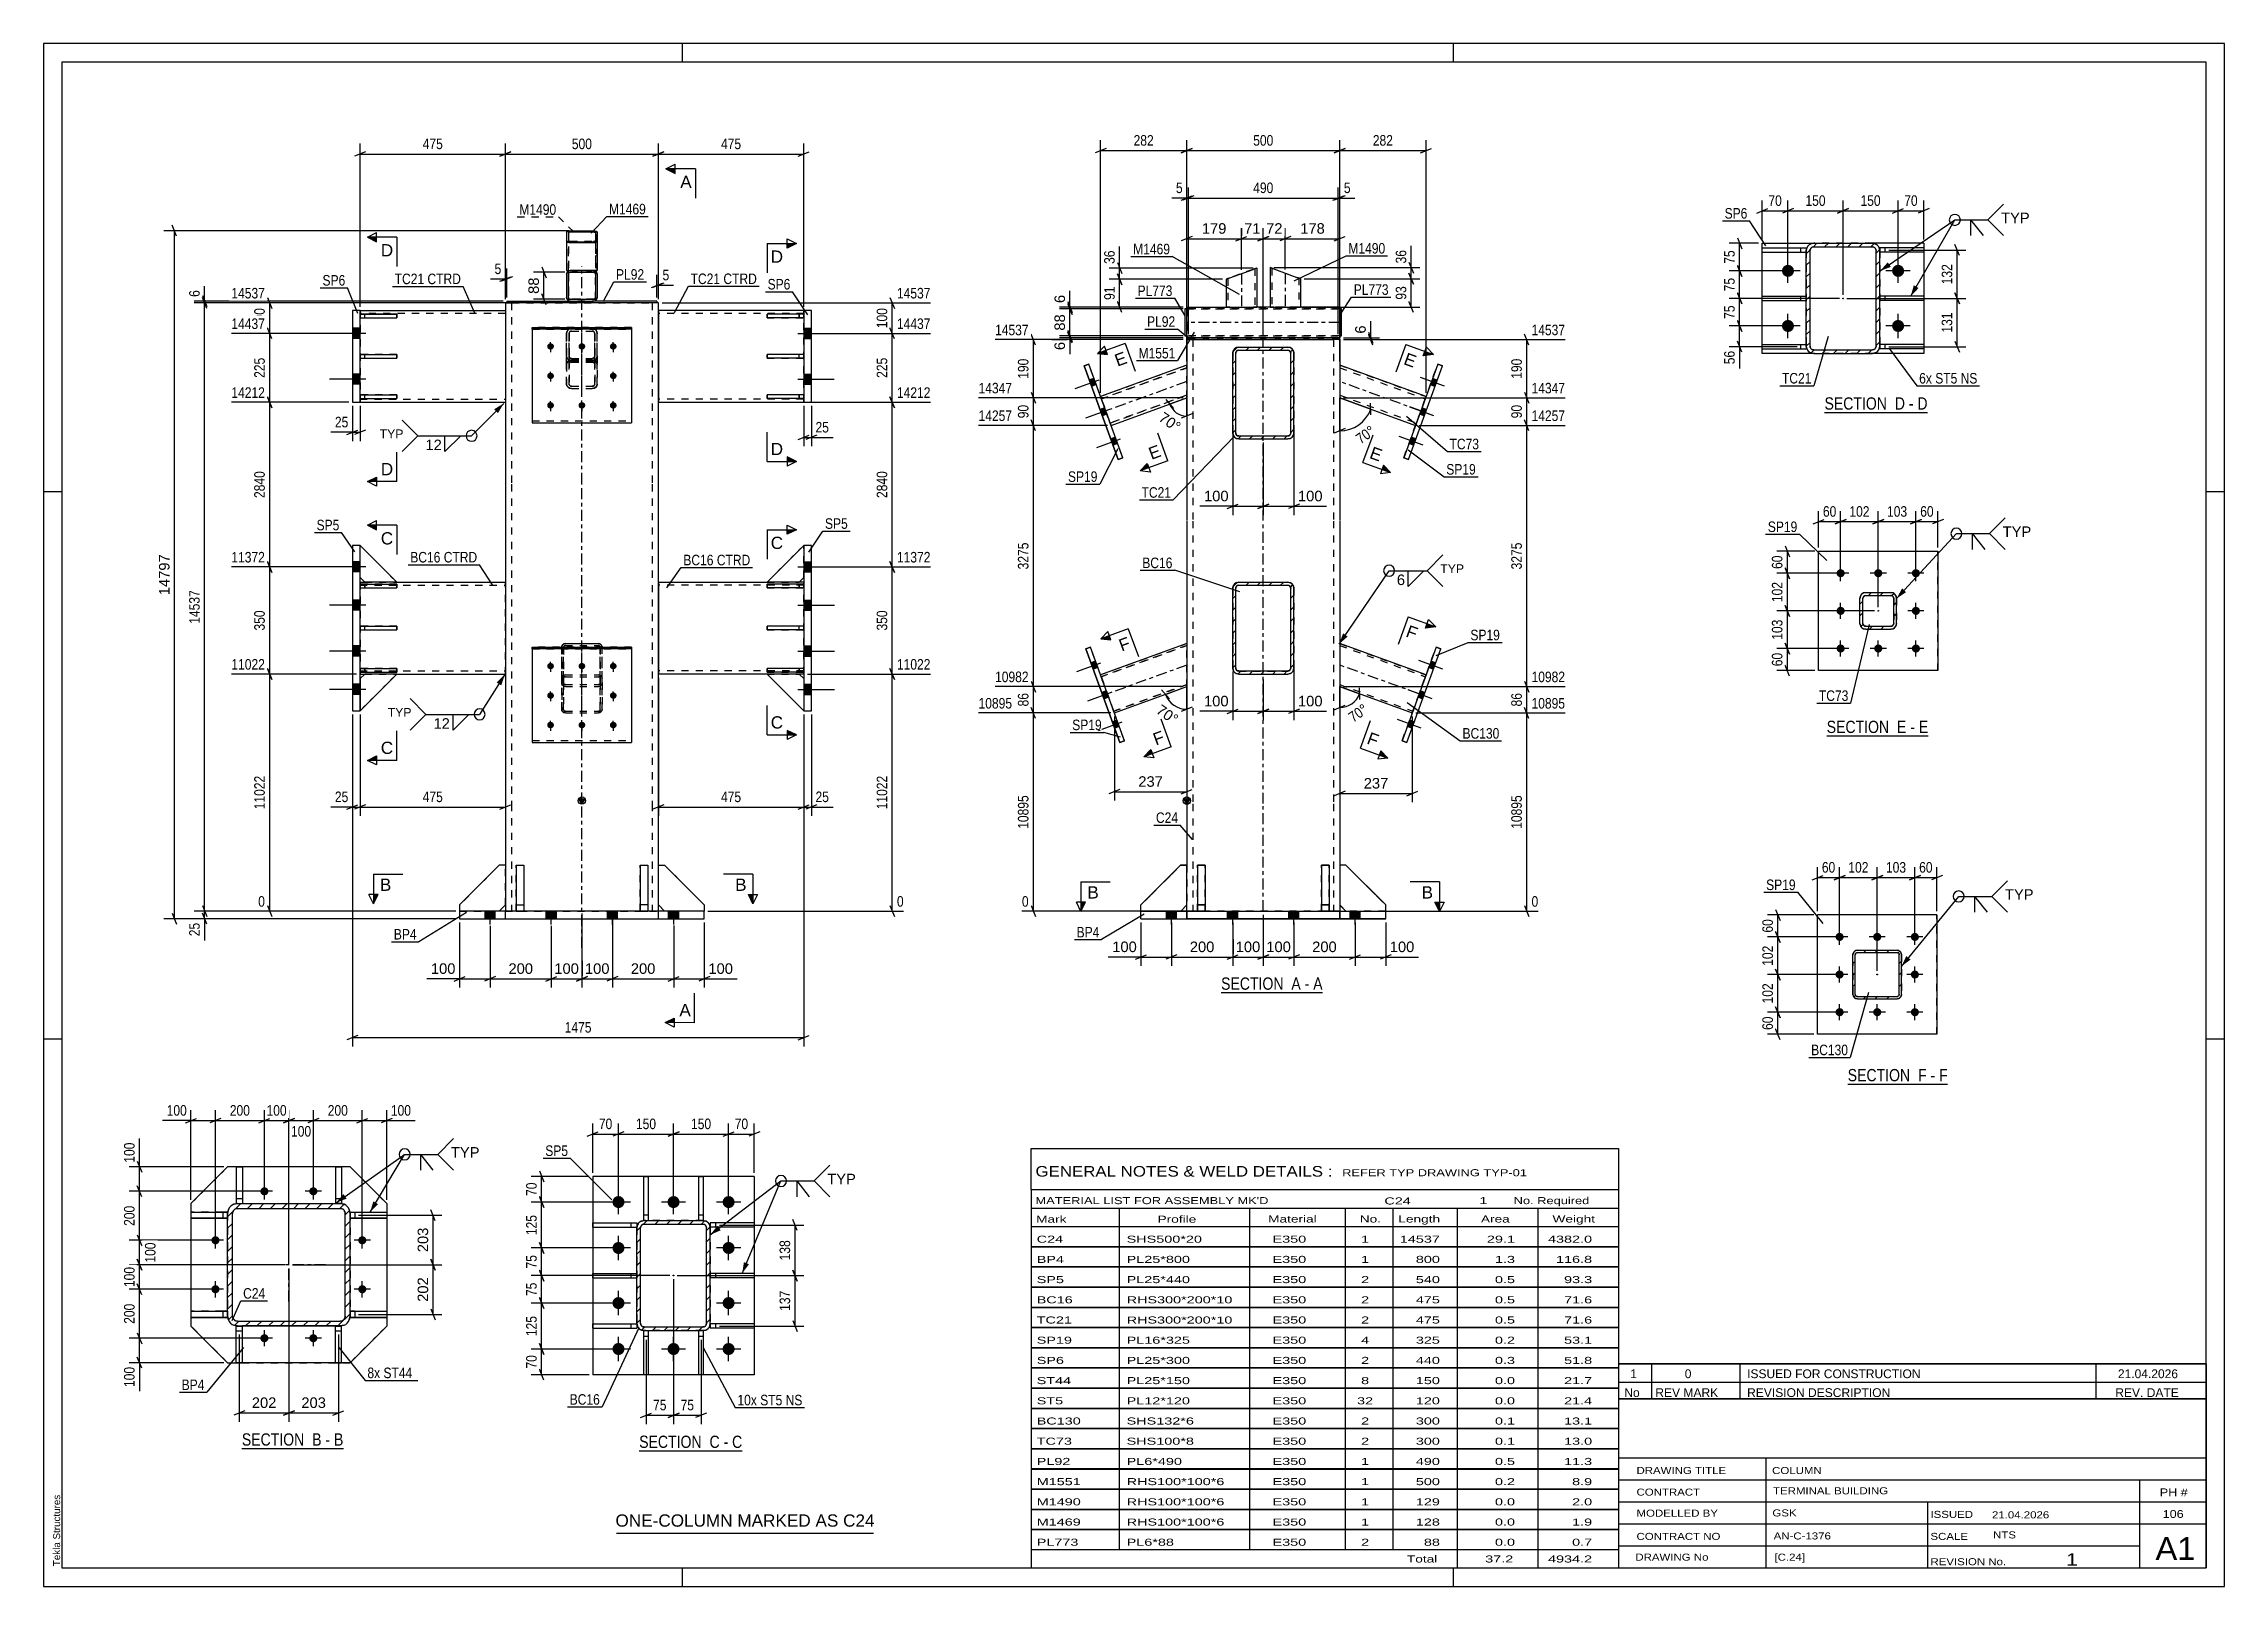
# Paper-space layout 'Layout1' of a CAD drawing. Header units: millimetres. Extents: x 0 to 594, y 0 to 420.
# The model-space entities are those that its viewports show. They can reach past a viewport. Long polylines and large blocks are cut down to what shows.
import ezdxf

# ---------------------------------------------------------------- set-up
doc = ezdxf.new("R2010")
doc.units = ezdxf.units.MM
doc.linetypes.add('DXK_LINE_DOT2', pattern=[3.9198, 1.9599, -1.9599])
doc.linetypes.add('DXK_LINE_DOT3', pattern=[5.9187, 2.979, -0.9799, 0.9799, -0.9799])
doc.layers.add('Viewport layer', color=7, linetype='Continuous', plot=False)
doc.styles.add('Arial', font='arial.ttf', dxfattribs={"height": 0.2})
doc.styles.add('Arial Narrow', font='ARIALN.TTF', dxfattribs={"height": 0.2})

# ---------------------------------------------------------------- blocks, each defined once
blk = doc.blocks.new('Unknown-284876408-1134')
at = {"color": 5, "linetype": 'Continuous'}
for p, q in [((447.38, 236.15), (-146.62, 236.15)), ((-146.62, 236.15), (-146.62, -183.85)), ((27.38, 231.15), (27.38, 236.15)), ((237.38, 231.15), (237.38, 236.15)), ((447.38, -183.85), (447.38, 236.15)), ((442.38, 231.15), (-141.62, 231.15)), ((-141.62, 231.15), (-141.62, -178.85)), ((442.38, -178.85), (442.38, 231.15)), ((-141.62, 114.15), (-146.62, 114.15)), ((447.38, 114.15), (442.38, 114.15)), ((-141.62, -34.85), (-146.62, -34.85)), ((447.38, -34.85), (442.38, -34.85)), ((-146.62, -183.85), (447.38, -183.85)), ((-141.62, -178.85), (442.38, -178.85)), ((27.38, -183.85), (27.38, -178.85)), ((237.38, -183.85), (237.38, -178.85))]:
    blk.add_line(p, q, dxfattribs=at)
at = {"color": 174, "linetype": 'Continuous', "style": 'Arial'}
blk.add_text('Tekla Structures', height=1.9102, rotation=90, dxfattribs=at).set_placement((-142.12, -178.35))
blk = doc.blocks.new('Unknown-284876408-11 - 2980')
at = {"color": 6, "linetype": 'Continuous'}
blk.add_line((-92.63, -146.28), (-64.98, -146.28), dxfattribs=at)
at = {"color": 0, "linetype": 'Continuous'}
blk.add_wipeout([(-74.52, -145.53), (-74.52, -142.03), (-92.63, -142.03), (-92.63, -145.53)], dxfattribs=at)
blk.add_wipeout([(-70.91, -145.53), (-70.91, -142.03), (-73.47, -142.03), (-73.47, -145.53)], dxfattribs=at)
at = {"color": 7, "linetype": 'Continuous', "style": 'Arial Narrow'}
blk.add_text('SECTION ', height=3.34, dxfattribs=at).set_placement((-92.63, -145.53))
at = {"color": 0, "linetype": 'Continuous'}
blk.add_wipeout([(-68.59, -145.53), (-68.59, -142.03), (-69.86, -142.03), (-69.86, -145.53)], dxfattribs=at)
at = {"color": 7, "linetype": 'Continuous', "style": 'Arial Narrow'}
blk.add_text('B', height=3.34, dxfattribs=at).set_placement((-73.47, -145.53))
at = {"color": 0, "linetype": 'Continuous'}
blk.add_wipeout([(-64.98, -145.53), (-64.98, -142.03), (-67.54, -142.03), (-67.54, -145.53)], dxfattribs=at)
at = {"color": 7, "linetype": 'Continuous', "style": 'Arial Narrow'}
for s, p in [('B', (-67.54, -145.53)), ('-', (-69.86, -145.53))]:
    blk.add_text(s, height=3.34, dxfattribs=at).set_placement(p)
blk = doc.blocks.new('Unknown-284876408-13 - 7212')
at = {"color": 6, "linetype": 'Continuous'}
blk.add_line((15.6, -146.91), (43.67, -146.91), dxfattribs=at)
at = {"color": 0, "linetype": 'Continuous'}
blk.add_wipeout([(33.71, -146.16), (33.71, -142.66), (15.6, -142.66), (15.6, -146.16)], dxfattribs=at)
blk.add_wipeout([(37.53, -146.16), (37.53, -142.66), (34.76, -142.66), (34.76, -146.16)], dxfattribs=at)
at = {"color": 7, "linetype": 'Continuous', "style": 'Arial Narrow'}
blk.add_text('SECTION ', height=3.34, dxfattribs=at).set_placement((15.6, -146.16))
at = {"color": 0, "linetype": 'Continuous'}
blk.add_wipeout([(39.85, -146.16), (39.85, -142.66), (38.58, -142.66), (38.58, -146.16)], dxfattribs=at)
at = {"color": 7, "linetype": 'Continuous', "style": 'Arial Narrow'}
blk.add_text('C', height=3.34, dxfattribs=at).set_placement((34.76, -146.16))
at = {"color": 0, "linetype": 'Continuous'}
blk.add_wipeout([(43.67, -146.16), (43.67, -142.66), (40.9, -142.66), (40.9, -146.16)], dxfattribs=at)
at = {"color": 7, "linetype": 'Continuous', "style": 'Arial Narrow'}
for s, p in [('-', (38.58, -146.16)), ('C', (40.9, -146.16))]:
    blk.add_text(s, height=3.34, dxfattribs=at).set_placement(p)
blk = doc.blocks.new('Unknown-284876408-14 - 7594')
at = {"color": 6, "linetype": 'Continuous'}
blk.add_line((338.46, 135.77), (366.53, 135.77), dxfattribs=at)
at = {"color": 0, "linetype": 'Continuous'}
blk.add_wipeout([(356.57, 136.52), (356.57, 140.02), (338.46, 140.02), (338.46, 136.52)], dxfattribs=at)
blk.add_wipeout([(360.39, 136.52), (360.39, 140.02), (357.62, 140.02), (357.62, 136.52)], dxfattribs=at)
at = {"color": 7, "linetype": 'Continuous', "style": 'Arial Narrow'}
blk.add_text('SECTION ', height=3.34, dxfattribs=at).set_placement((338.46, 136.52))
at = {"color": 0, "linetype": 'Continuous'}
blk.add_wipeout([(362.71, 136.52), (362.71, 140.02), (361.44, 140.02), (361.44, 136.52)], dxfattribs=at)
at = {"color": 7, "linetype": 'Continuous', "style": 'Arial Narrow'}
blk.add_text('D', height=3.34, dxfattribs=at).set_placement((357.62, 136.52))
at = {"color": 0, "linetype": 'Continuous'}
blk.add_wipeout([(366.53, 136.52), (366.53, 140.02), (363.76, 140.02), (363.76, 136.52)], dxfattribs=at)
at = {"color": 7, "linetype": 'Continuous', "style": 'Arial Narrow'}
for s, p in [('-', (361.44, 136.52)), ('D', (363.76, 136.52))]:
    blk.add_text(s, height=3.34, dxfattribs=at).set_placement(p)
blk = doc.blocks.new('Unknown-284876408-15 - 8222')
at = {"color": 6, "linetype": 'Continuous'}
blk.add_line((344.78, -47.09), (372, -47.09), dxfattribs=at)
at = {"color": 0, "linetype": 'Continuous'}
blk.add_wipeout([(362.89, -46.34), (362.89, -42.84), (344.78, -42.84), (344.78, -46.34)], dxfattribs=at)
blk.add_wipeout([(366.28, -46.34), (366.28, -42.84), (363.94, -42.84), (363.94, -46.34)], dxfattribs=at)
at = {"color": 7, "linetype": 'Continuous', "style": 'Arial Narrow'}
blk.add_text('SECTION ', height=3.34, dxfattribs=at).set_placement((344.78, -46.34))
at = {"color": 0, "linetype": 'Continuous'}
blk.add_wipeout([(368.61, -46.34), (368.61, -42.84), (367.33, -42.84), (367.33, -46.34)], dxfattribs=at)
at = {"color": 7, "linetype": 'Continuous', "style": 'Arial Narrow'}
blk.add_text('F', height=3.34, dxfattribs=at).set_placement((363.94, -46.34))
at = {"color": 0, "linetype": 'Continuous'}
blk.add_wipeout([(372, -46.34), (372, -42.84), (369.66, -42.84), (369.66, -46.34)], dxfattribs=at)
at = {"color": 7, "linetype": 'Continuous', "style": 'Arial Narrow'}
for s, p in [('-', (367.33, -46.34)), ('F', (369.66, -46.34))]:
    blk.add_text(s, height=3.34, dxfattribs=at).set_placement(p)
blk = doc.blocks.new('Unknown-284876408-16 - 8393')
at = {"color": 6, "linetype": 'Continuous'}
blk.add_line((339.06, 47.72), (366.7, 47.72), dxfattribs=at)
at = {"color": 0, "linetype": 'Continuous'}
blk.add_wipeout([(357.16, 48.47), (357.16, 51.97), (339.06, 51.97), (339.06, 48.47)], dxfattribs=at)
blk.add_wipeout([(360.77, 48.47), (360.77, 51.97), (358.21, 51.97), (358.21, 48.47)], dxfattribs=at)
at = {"color": 7, "linetype": 'Continuous', "style": 'Arial Narrow'}
blk.add_text('SECTION ', height=3.34, dxfattribs=at).set_placement((339.06, 48.47))
at = {"color": 0, "linetype": 'Continuous'}
blk.add_wipeout([(363.1, 48.47), (363.1, 51.97), (361.82, 51.97), (361.82, 48.47)], dxfattribs=at)
at = {"color": 7, "linetype": 'Continuous', "style": 'Arial Narrow'}
blk.add_text('E', height=3.34, dxfattribs=at).set_placement((358.21, 48.47))
at = {"color": 0, "linetype": 'Continuous'}
blk.add_wipeout([(366.7, 48.47), (366.7, 51.97), (364.15, 51.97), (364.15, 48.47)], dxfattribs=at)
at = {"color": 7, "linetype": 'Continuous', "style": 'Arial Narrow'}
for s, p in [('-', (361.82, 48.47)), ('E', (364.15, 48.47))]:
    blk.add_text(s, height=3.34, dxfattribs=at).set_placement(p)
blk = doc.blocks.new('Unknown-284876408-17 - 1758')
at = {"color": 6, "linetype": 'Continuous'}
blk.add_line((174.1, -22.17), (201.74, -22.17), dxfattribs=at)
at = {"color": 0, "linetype": 'Continuous'}
blk.add_wipeout([(192.2, -21.42), (192.2, -17.92), (174.1, -17.92), (174.1, -21.42)], dxfattribs=at)
blk.add_wipeout([(195.81, -21.42), (195.81, -17.92), (193.25, -17.92), (193.25, -21.42)], dxfattribs=at)
at = {"color": 7, "linetype": 'Continuous', "style": 'Arial Narrow'}
blk.add_text('SECTION ', height=3.34, dxfattribs=at).set_placement((174.1, -21.42))
at = {"color": 0, "linetype": 'Continuous'}
blk.add_wipeout([(198.14, -21.42), (198.14, -17.92), (196.86, -17.92), (196.86, -21.42)], dxfattribs=at)
at = {"color": 7, "linetype": 'Continuous', "style": 'Arial Narrow'}
blk.add_text('A', height=3.34, dxfattribs=at).set_placement((193.25, -21.42))
at = {"color": 0, "linetype": 'Continuous'}
blk.add_wipeout([(201.74, -21.42), (201.74, -17.92), (199.19, -17.92), (199.19, -21.42)], dxfattribs=at)
at = {"color": 7, "linetype": 'Continuous', "style": 'Arial Narrow'}
for s, p in [('-', (196.86, -21.42)), ('A', (199.19, -21.42))]:
    blk.add_text(s, height=3.34, dxfattribs=at).set_placement(p)
blk = doc.blocks.new('Part-284876408-3006 - 2980')
at = {"color": 2, "linetype": 'Continuous'}
for p, q in [((-67.15, -112.96), (-65.49, -112.96)), ((-67.15, -122.97), (-67.15, -112.96)), ((-67.15, -114.3), (-65.49, -114.3)), ((-65.49, -122.97), (-65.49, -112.96)), ((-67.15, -122.97), (-65.49, -122.97))]:
    blk.add_line(p, q, dxfattribs=at)
at = {"color": 7, "linetype": 'DXK_LINE_DOT2'}
for p, q in [((-67.15, -112.97), (-65.49, -112.97)), ((-67.15, -114.3), (-65.49, -114.3)), ((-65.49, -122.97), (-67.15, -122.97))]:
    blk.add_line(p, q, dxfattribs=at)
blk = doc.blocks.new('Part-284876408-2996 - 2980')
at = {"color": 2, "linetype": 'Continuous'}
for p, q in [((-67.15, -69.63), (-67.15, -79.63)), ((-65.49, -69.63), (-67.15, -69.63)), ((-65.49, -69.63), (-65.49, -79.63)), ((-67.15, -78.3), (-65.49, -78.3)), ((-65.49, -79.63), (-65.81, -79.63)), ((-65.49, -79.63), (-65.8, -79.63))]:
    blk.add_line(p, q, dxfattribs=at)
at = {"color": 7, "linetype": 'DXK_LINE_DOT2'}
for p, q in [((-67.15, -69.63), (-65.49, -69.63)), ((-67.15, -78.3), (-65.49, -78.3)), ((-67.15, -79.63), (-67.15, -79.63)), ((-67.15, -79.63), (-67.15, -79.63)), ((-67.15, -79.63), (-67.15, -79.63)), ((-65.8, -79.63), (-67.15, -79.63)), ((-65.81, -79.63), (-67.15, -79.63))]:
    blk.add_line(p, q, dxfattribs=at)
blk = doc.blocks.new('Bolt-284876408-3017 - 2980')
at = {"linetype": 'Continuous'}
for points in [[(-86.49, -77.4), (-86.72, -77.37), (-86.93, -77.3), (-87.13, -77.19), (-87.3, -77.03), (-87.44, -76.85), (-87.53, -76.64), (-87.58, -76.41), (-87.58, -76.18), (-87.53, -75.96), (-87.44, -75.75), (-87.3, -75.56), (-87.13, -75.41), (-86.93, -75.29), (-86.72, -75.22), (-86.49, -75.2), (-86.26, -75.22), (-86.04, -75.29), (-85.84, -75.41), (-85.67, -75.56), (-85.53, -75.75), (-85.44, -75.96), (-85.39, -76.18), (-85.39, -76.41), (-85.44, -76.64), (-85.53, -76.85), (-85.67, -77.03), (-85.84, -77.19), (-86.04, -77.3), (-86.26, -77.37)], [(-73.15, -77.4), (-73.38, -77.37), (-73.6, -77.3), (-73.8, -77.19), (-73.97, -77.03), (-74.11, -76.85), (-74.2, -76.64), (-74.25, -76.41), (-74.25, -76.18), (-74.2, -75.96), (-74.11, -75.75), (-73.97, -75.56), (-73.8, -75.41), (-73.6, -75.29), (-73.38, -75.22), (-73.15, -75.2), (-72.93, -75.22), (-72.71, -75.29), (-72.51, -75.41), (-72.34, -75.56), (-72.2, -75.75), (-72.11, -75.96), (-72.06, -76.18), (-72.06, -76.41), (-72.11, -76.64), (-72.2, -76.85), (-72.34, -77.03), (-72.51, -77.19), (-72.71, -77.3), (-72.93, -77.37)], [(-99.82, -90.73), (-100.05, -90.71), (-100.27, -90.64), (-100.47, -90.52), (-100.64, -90.37), (-100.77, -90.18), (-100.87, -89.97), (-100.91, -89.75), (-100.91, -89.52), (-100.87, -89.29), (-100.77, -89.08), (-100.64, -88.9), (-100.47, -88.74), (-100.27, -88.63), (-100.05, -88.56), (-99.82, -88.53), (-99.59, -88.56), (-99.37, -88.63), (-99.17, -88.74), (-99, -88.9), (-98.87, -89.08), (-98.77, -89.29), (-98.73, -89.52), (-98.73, -89.75), (-98.77, -89.97), (-98.87, -90.18), (-99, -90.37), (-99.17, -90.52), (-99.37, -90.64), (-99.59, -90.71)], [(-59.82, -90.73), (-60.05, -90.71), (-60.27, -90.64), (-60.47, -90.52), (-60.64, -90.37), (-60.77, -90.18), (-60.87, -89.97), (-60.91, -89.75), (-60.91, -89.52), (-60.87, -89.29), (-60.77, -89.08), (-60.64, -88.9), (-60.47, -88.74), (-60.27, -88.63), (-60.05, -88.56), (-59.82, -88.53), (-59.59, -88.56), (-59.37, -88.63), (-59.17, -88.74), (-59, -88.9), (-58.87, -89.08), (-58.77, -89.29), (-58.73, -89.52), (-58.73, -89.75), (-58.77, -89.97), (-58.87, -90.18), (-59, -90.37), (-59.17, -90.52), (-59.37, -90.64), (-59.59, -90.71)], [(-99.82, -104.06), (-100.05, -104.04), (-100.27, -103.97), (-100.47, -103.85), (-100.64, -103.7), (-100.77, -103.51), (-100.87, -103.3), (-100.91, -103.08), (-100.91, -102.85), (-100.87, -102.62), (-100.77, -102.41), (-100.64, -102.23), (-100.47, -102.07), (-100.27, -101.96), (-100.05, -101.89), (-99.82, -101.86), (-99.59, -101.89), (-99.37, -101.96), (-99.17, -102.07), (-99, -102.23), (-98.87, -102.41), (-98.77, -102.62), (-98.73, -102.85), (-98.73, -103.08), (-98.77, -103.3), (-98.87, -103.51), (-99, -103.7), (-99.17, -103.85), (-99.37, -103.97), (-99.59, -104.04)], [(-59.82, -104.06), (-60.05, -104.04), (-60.27, -103.97), (-60.47, -103.85), (-60.64, -103.7), (-60.77, -103.51), (-60.87, -103.3), (-60.91, -103.08), (-60.91, -102.85), (-60.87, -102.62), (-60.77, -102.41), (-60.64, -102.23), (-60.47, -102.07), (-60.27, -101.96), (-60.05, -101.89), (-59.82, -101.86), (-59.59, -101.89), (-59.37, -101.96), (-59.17, -102.07), (-59, -102.23), (-58.87, -102.41), (-58.77, -102.62), (-58.73, -102.85), (-58.73, -103.08), (-58.77, -103.3), (-58.87, -103.51), (-59, -103.7), (-59.17, -103.85), (-59.37, -103.97), (-59.59, -104.04)], [(-86.49, -117.4), (-86.72, -117.37), (-86.93, -117.3), (-87.13, -117.19), (-87.3, -117.03), (-87.44, -116.85), (-87.53, -116.64), (-87.58, -116.41), (-87.58, -116.18), (-87.53, -115.96), (-87.44, -115.75), (-87.3, -115.56), (-87.13, -115.41), (-86.93, -115.29), (-86.72, -115.22), (-86.49, -115.2), (-86.26, -115.22), (-86.04, -115.29), (-85.84, -115.41), (-85.67, -115.56), (-85.53, -115.75), (-85.44, -115.96), (-85.39, -116.18), (-85.39, -116.41), (-85.44, -116.64), (-85.53, -116.85), (-85.67, -117.03), (-85.84, -117.19), (-86.04, -117.3), (-86.26, -117.37)], [(-73.15, -117.4), (-73.38, -117.37), (-73.6, -117.3), (-73.8, -117.19), (-73.97, -117.03), (-74.11, -116.85), (-74.2, -116.64), (-74.25, -116.41), (-74.25, -116.18), (-74.2, -115.96), (-74.11, -115.75), (-73.97, -115.56), (-73.8, -115.41), (-73.6, -115.29), (-73.38, -115.22), (-73.15, -115.2), (-72.93, -115.22), (-72.71, -115.29), (-72.51, -115.41), (-72.34, -115.56), (-72.2, -115.75), (-72.11, -115.96), (-72.06, -116.18), (-72.06, -116.41), (-72.11, -116.64), (-72.2, -116.85), (-72.34, -117.03), (-72.51, -117.19), (-72.71, -117.3), (-72.93, -117.37)]]:
    blk.add_hatch(color=1, dxfattribs=at).paths.add_polyline_path(points)
at = {"color": 1, "linetype": 'Continuous'}
for p, q in [((-84.29, -76.3), (-88.69, -76.3)), ((-86.49, -78.5), (-86.49, -74.1)), ((-70.95, -76.3), (-75.35, -76.3)), ((-73.15, -78.5), (-73.15, -74.1)), ((-99.82, -91.83), (-99.82, -87.43)), ((-59.82, -91.83), (-59.82, -87.43)), ((-97.62, -89.63), (-102.02, -89.63)), ((-57.62, -89.63), (-62.02, -89.63)), ((-99.82, -105.17), (-99.82, -100.77)), ((-59.82, -105.17), (-59.82, -100.77)), ((-97.62, -102.97), (-102.02, -102.97)), ((-57.62, -102.97), (-62.02, -102.97)), ((-84.29, -116.3), (-88.69, -116.3)), ((-86.49, -118.5), (-86.49, -114.1)), ((-70.95, -116.3), (-75.35, -116.3)), ((-73.15, -118.5), (-73.15, -114.1))]:
    blk.add_line(p, q, dxfattribs=at)
blk = doc.blocks.new('Part-284876408-3001 - 2980')
at = {"color": 2, "linetype": 'Continuous'}
for p, q in [((-94.15, -69.63), (-94.15, -79.63)), ((-92.49, -69.63), (-94.15, -69.63)), ((-92.49, -69.63), (-92.49, -79.63)), ((-94.15, -78.3), (-92.49, -78.3)), ((-94.15, -79.63), (-93.84, -79.63)), ((-94.15, -79.63), (-93.83, -79.63))]:
    blk.add_line(p, q, dxfattribs=at)
at = {"color": 7, "linetype": 'DXK_LINE_DOT2'}
for p, q in [((-94.15, -69.63), (-92.49, -69.63)), ((-94.15, -78.3), (-92.49, -78.3)), ((-93.84, -79.63), (-92.49, -79.63)), ((-93.83, -79.63), (-92.49, -79.63)), ((-92.49, -79.63), (-92.49, -79.63)), ((-92.49, -79.63), (-92.49, -79.63)), ((-92.49, -79.63), (-92.49, -79.63))]:
    blk.add_line(p, q, dxfattribs=at)
blk = doc.blocks.new('Part-284876408-3011 - 2980')
at = {"color": 2, "linetype": 'Continuous'}
for p, q in [((-94.15, -112.96), (-92.49, -112.96)), ((-94.15, -122.97), (-94.15, -112.96)), ((-94.15, -114.3), (-92.49, -114.3)), ((-92.49, -122.97), (-92.49, -112.96)), ((-94.15, -122.97), (-92.49, -122.97))]:
    blk.add_line(p, q, dxfattribs=at)
at = {"color": 7, "linetype": 'DXK_LINE_DOT2'}
for p, q in [((-94.15, -112.97), (-92.49, -112.97)), ((-94.15, -114.3), (-92.49, -114.3)), ((-92.49, -122.97), (-94.15, -122.97))]:
    blk.add_line(p, q, dxfattribs=at)
blk = doc.blocks.new('Part-284876408-3016 - 2980')
at = {"linetype": 'Continuous'}
h = blk.add_hatch(dxfattribs=at)
h.set_pattern_fill('', scale=0.7, style=0, pattern_type=0)
h.set_pattern_definition([(45, (-96.284, -111.3163), (-1.57154, 1.57154), [])])
h.paths.add_polyline_path([(-96.49, -110.3), (-96.28, -111.32), (-95.71, -112.18), (-94.84, -112.76), (-93.82, -112.96), (-65.82, -112.96), (-64.8, -112.76), (-63.93, -112.18), (-63.36, -111.32), (-63.15, -110.3), (-63.15, -82.3), (-63.36, -81.28), (-63.93, -80.41), (-64.8, -79.83), (-65.82, -79.63), (-93.82, -79.63), (-94.84, -79.83), (-95.71, -80.41), (-96.28, -81.28), (-96.49, -82.3)])
h.paths.add_polyline_path([(-95.05, -81.79), (-94.76, -81.35), (-94.33, -81.06), (-93.82, -80.96), (-65.82, -80.96), (-65.31, -81.06), (-64.88, -81.35), (-64.59, -81.79), (-64.49, -82.3), (-64.49, -110.3), (-64.59, -110.81), (-64.88, -111.24), (-65.31, -111.53), (-65.82, -111.63), (-93.82, -111.63), (-94.33, -111.53), (-94.76, -111.24), (-95.05, -110.81), (-95.15, -110.3), (-95.15, -82.3)])
at = {"color": 7, "linetype": 'DXK_LINE_DOT2'}
for p, q in [((-96.49, -82.3), (-96.28, -81.28)), ((-96.49, -82.3), (-96.49, -110.3)), ((-95.05, -81.79), (-95.15, -82.3)), ((-95.15, -82.3), (-95.15, -82.3)), ((-95.15, -110.3), (-95.15, -82.3)), ((-95.05, -81.79), (-95.05, -81.79)), ((-94.84, -79.83), (-93.82, -79.63)), ((-93.82, -79.63), (-65.82, -79.63)), ((-93.82, -79.63), (-93.82, -79.63)), ((-65.82, -79.63), (-65.82, -79.63)), ((-65.82, -79.63), (-64.8, -79.83)), ((-64.59, -81.79), (-64.59, -81.79)), ((-64.49, -82.3), (-64.59, -81.79)), ((-64.49, -82.3), (-64.49, -82.3)), ((-64.49, -110.3), (-64.49, -82.3)), ((-63.36, -81.28), (-63.15, -82.3)), ((-63.15, -82.3), (-63.15, -110.3)), ((-96.28, -111.32), (-96.49, -110.3)), ((-95.15, -110.3), (-95.15, -110.3)), ((-95.15, -110.3), (-95.05, -110.81)), ((-94.33, -111.53), (-93.82, -111.63)), ((-93.82, -111.63), (-93.82, -111.63)), ((-93.82, -111.63), (-65.82, -111.63)), ((-65.82, -111.63), (-65.31, -111.53)), ((-65.82, -111.63), (-65.82, -111.63)), ((-64.59, -110.81), (-64.49, -110.3)), ((-64.49, -110.3), (-64.49, -110.3)), ((-63.15, -110.3), (-63.36, -111.32)), ((-93.82, -112.96), (-92.49, -112.96)), ((-65.82, -112.96), (-67.15, -112.96))]:
    blk.add_line(p, q, dxfattribs=at)
at = {"color": 2, "linetype": 'Continuous'}
for p, q in [((-96.28, -81.28), (-96.49, -82.3)), ((-96.49, -110.3), (-96.49, -82.3)), ((-95.15, -82.3), (-95.05, -81.79)), ((-95.15, -110.3), (-95.15, -82.3)), ((-93.82, -79.63), (-94.84, -79.83)), ((-93.82, -80.96), (-94.33, -81.07)), ((-94.33, -81.06), (-93.82, -80.96)), ((-93.82, -79.63), (-65.82, -79.63)), ((-93.82, -80.96), (-93.82, -80.96)), ((-93.82, -80.96), (-65.82, -80.96)), ((-93.82, -80.96), (-65.82, -80.96)), ((-64.8, -79.83), (-65.82, -79.63)), ((-65.82, -80.96), (-65.82, -80.96)), ((-65.31, -81.07), (-65.82, -80.96)), ((-65.82, -80.96), (-65.31, -81.06)), ((-64.59, -81.79), (-64.49, -82.3)), ((-64.49, -110.3), (-64.49, -82.3)), ((-63.15, -82.3), (-63.36, -81.28)), ((-63.15, -110.3), (-63.15, -82.3)), ((-96.49, -110.3), (-96.28, -111.32)), ((-96.28, -111.32), (-96.28, -111.32)), ((-96.28, -111.32), (-96.28, -111.32)), ((-95.05, -110.81), (-95.15, -110.3)), ((-93.82, -112.96), (-94.84, -112.76)), ((-94.84, -112.76), (-93.82, -112.96)), ((-93.82, -111.63), (-94.33, -111.53)), ((-93.82, -111.63), (-65.82, -111.63)), ((-65.31, -111.53), (-65.82, -111.63)), ((-64.8, -112.76), (-65.82, -112.96)), ((-65.82, -112.96), (-64.8, -112.76)), ((-64.49, -110.3), (-64.59, -110.81)), ((-63.36, -111.32), (-63.15, -110.3)), ((-63.36, -111.32), (-63.36, -111.32)), ((-63.36, -111.32), (-63.36, -111.32)), ((-93.82, -112.96), (-93.82, -112.96)), ((-93.82, -112.96), (-65.82, -112.96)), ((-67.15, -112.96), (-92.49, -112.96)), ((-65.82, -112.96), (-65.82, -112.96))]:
    blk.add_line(p, q, dxfattribs=at)
at = {"color": 7, "linetype": 'DXK_LINE_DOT3'}
for p, q in [((-79.82, -106.3), (-79.82, -86.3)), ((-69.82, -96.3), (-89.82, -96.3))]:
    blk.add_line(p, q, dxfattribs=at)
at = {"color": 7, "linetype": 'DXK_LINE_DOT2'}
for centre, radius, start, end in [((-93.82, -82.3), 2.67, 112.5, 157.5), ((-65.82, -82.3), 2.67, 22.5, 67.5), ((-93.82, -110.3), 1.33, 202.5, 247.5), ((-65.82, -110.3), 1.33, 292.5, 337.5)]:
    blk.add_arc(centre, radius, start, end, dxfattribs=at)
at = {"color": 2, "linetype": 'Continuous'}
for centre, radius, start, end in [((-93.82, -82.3), 2.67, 112.5, 157.5), ((-93.82, -82.3), 1.33, 112.5, 157.5), ((-93.82, -82.3), 1.33, 112.5, 157.5), ((-65.82, -82.3), 1.33, 22.5, 67.5), ((-65.82, -82.3), 1.33, 22.5, 67.5), ((-65.82, -82.3), 2.67, 22.5, 67.5), ((-93.82, -110.3), 2.67, 202.5, 247.5), ((-93.82, -110.3), 2.67, 202.5, 247.5), ((-93.82, -110.3), 1.33, 202.5, 247.5), ((-65.82, -110.3), 1.33, 292.5, 337.5), ((-65.82, -110.3), 2.67, 292.5, 337.5), ((-65.82, -110.3), 2.67, 292.5, 337.5)]:
    blk.add_arc(centre, radius, start, end, dxfattribs=at)
blk = doc.blocks.new('Part-284876408-3039 - 2980')
at = {"color": 2, "linetype": 'Continuous'}
for p, q in [((-96.49, -69.63), (-106.49, -79.63)), ((-63.15, -69.63), (-96.49, -69.63)), ((-96.49, -69.63), (-96.49, -69.63)), ((-53.15, -79.63), (-63.15, -69.63)), ((-63.15, -69.63), (-63.15, -69.63)), ((-106.49, -79.63), (-106.49, -81.97)), ((-53.15, -79.63), (-53.15, -79.63)), ((-53.15, -79.63), (-53.15, -81.97)), ((-106.49, -83.63), (-106.49, -108.97)), ((-53.15, -83.63), (-53.15, -108.97)), ((-106.49, -110.63), (-106.49, -112.97)), ((-53.15, -110.63), (-53.15, -112.97)), ((-106.49, -112.97), (-106.49, -112.97)), ((-106.49, -112.97), (-96.49, -122.96)), ((-63.15, -122.96), (-53.15, -112.97)), ((-96.49, -122.96), (-96.49, -122.97)), ((-96.49, -122.96), (-94.15, -122.96)), ((-67.15, -122.96), (-92.49, -122.96)), ((-63.15, -122.96), (-65.49, -122.96)), ((-63.15, -122.97), (-63.15, -122.96))]:
    blk.add_line(p, q, dxfattribs=at)
at = {"color": 7, "linetype": 'DXK_LINE_DOT2'}
for p, q in [((-106.49, -79.63), (-96.49, -69.63)), ((-63.15, -69.63), (-96.49, -69.63)), ((-63.15, -69.63), (-53.15, -79.63)), ((-106.49, -81.97), (-106.49, -83.63)), ((-53.15, -81.97), (-53.15, -83.63)), ((-106.49, -108.97), (-106.49, -110.63)), ((-53.15, -108.97), (-53.15, -110.63)), ((-96.49, -122.97), (-106.49, -112.97)), ((-63.15, -122.97), (-53.15, -112.97)), ((-53.15, -112.97), (-53.15, -112.97)), ((-96.49, -122.97), (-63.15, -122.97)), ((-94.15, -122.96), (-92.49, -122.96)), ((-65.49, -122.96), (-67.15, -122.96))]:
    blk.add_line(p, q, dxfattribs=at)
blk = doc.blocks.new('Part-284876408-3075 - 2980')
at = {"color": 2, "linetype": 'Continuous'}
for p, q in [((-63.15, -82.3), (-63.15, -81.96)), ((-63.15, -81.96), (-61.82, -81.96)), ((-61.82, -81.96), (-61.82, -83.63)), ((-61.82, -81.96), (-53.15, -81.97)), ((-53.15, -81.97), (-53.15, -83.63)), ((-63.15, -83.63), (-61.82, -83.63)), ((-61.82, -83.63), (-63.15, -83.63)), ((-61.82, -83.63), (-53.15, -83.63)), ((-53.15, -83.63), (-61.82, -83.63)), ((-53.15, -83.63), (-53.15, -83.63))]:
    blk.add_line(p, q, dxfattribs=at)
at = {"color": 7, "linetype": 'DXK_LINE_DOT2'}
for p, q in [((-63.15, -81.97), (-61.82, -81.97)), ((-63.15, -82.3), (-63.15, -83.63)), ((-61.82, -81.97), (-53.15, -81.97)), ((-63.15, -83.63), (-63.15, -83.63)), ((-61.82, -83.63), (-61.82, -83.63)), ((-53.15, -83.63), (-53.15, -83.63))]:
    blk.add_line(p, q, dxfattribs=at)
blk = doc.blocks.new('Part-284876408-3080 - 2980')
at = {"color": 2, "linetype": 'Continuous'}
for p, q in [((-61.82, -108.96), (-63.15, -108.96)), ((-63.15, -110.3), (-63.15, -110.63)), ((-63.15, -110.63), (-61.82, -110.63)), ((-61.82, -110.63), (-63.15, -110.63)), ((-63.15, -110.63), (-63.15, -110.63)), ((-63.15, -110.63), (-63.15, -110.63)), ((-61.82, -108.96), (-61.82, -110.63)), ((-61.82, -108.96), (-53.15, -108.97)), ((-61.82, -110.63), (-53.15, -110.63)), ((-53.15, -110.63), (-61.82, -110.63)), ((-53.15, -108.97), (-53.15, -110.63)), ((-53.15, -110.63), (-53.15, -110.63))]:
    blk.add_line(p, q, dxfattribs=at)
at = {"color": 7, "linetype": 'DXK_LINE_DOT2'}
for p, q in [((-63.15, -108.96), (-63.15, -110.3)), ((-63.15, -108.97), (-61.82, -108.97)), ((-61.82, -108.97), (-53.15, -108.97)), ((-61.82, -110.63), (-61.82, -110.63)), ((-53.15, -110.63), (-53.15, -110.63))]:
    blk.add_line(p, q, dxfattribs=at)
blk = doc.blocks.new('Part-284876408-3085 - 2980')
at = {"color": 2, "linetype": 'Continuous'}
for p, q in [((-106.49, -81.97), (-97.82, -81.96)), ((-106.49, -81.97), (-106.49, -81.97)), ((-106.49, -81.97), (-106.49, -83.63)), ((-97.82, -81.96), (-96.49, -81.96)), ((-97.82, -81.96), (-97.82, -83.63)), ((-96.49, -81.96), (-96.49, -82.3)), ((-106.49, -83.63), (-97.82, -83.63)), ((-97.82, -83.63), (-106.49, -83.63)), ((-97.82, -83.63), (-96.49, -83.63)), ((-96.49, -83.63), (-97.82, -83.63))]:
    blk.add_line(p, q, dxfattribs=at)
at = {"color": 7, "linetype": 'DXK_LINE_DOT2'}
for p, q in [((-97.82, -81.97), (-106.49, -81.97)), ((-96.49, -81.97), (-97.82, -81.97)), ((-96.49, -81.96), (-96.49, -81.97)), ((-96.49, -82.3), (-96.49, -83.63)), ((-97.82, -83.63), (-97.82, -83.63))]:
    blk.add_line(p, q, dxfattribs=at)
blk = doc.blocks.new('Part-284876408-3090 - 2980')
at = {"color": 2, "linetype": 'Continuous'}
for p, q in [((-106.49, -108.97), (-97.82, -108.96)), ((-106.49, -108.97), (-106.49, -108.97)), ((-106.49, -108.97), (-106.49, -110.63)), ((-106.49, -110.63), (-97.82, -110.63)), ((-97.82, -110.63), (-106.49, -110.63)), ((-97.82, -108.96), (-96.49, -108.96)), ((-97.82, -108.96), (-97.82, -110.63)), ((-97.82, -110.63), (-96.49, -110.63)), ((-96.49, -110.63), (-97.82, -110.63)), ((-96.49, -110.3), (-96.49, -110.63)), ((-96.49, -110.63), (-96.49, -110.63))]:
    blk.add_line(p, q, dxfattribs=at)
at = {"color": 7, "linetype": 'DXK_LINE_DOT2'}
for p, q in [((-97.82, -108.97), (-106.49, -108.97)), ((-96.49, -108.97), (-97.82, -108.97)), ((-97.82, -110.63), (-97.82, -110.63)), ((-96.49, -108.96), (-96.49, -108.97)), ((-96.49, -108.96), (-96.49, -110.3))]:
    blk.add_line(p, q, dxfattribs=at)
blk = doc.blocks.new('Part-284876408-3519 - 3382')
at = {"color": 7, "linetype": 'DXK_LINE_DOT2'}
for p, q in [((60.42, 88.99), (50.42, 88.99)), ((50.42, 88.99), (50.42, 87.99)), ((50.42, 87.99), (60.42, 87.99)), ((59.17, 88.99), (59.17, 87.99)), ((60.42, 87.99), (60.42, 88.99))]:
    blk.add_line(p, q, dxfattribs=at)
blk = doc.blocks.new('Part-284876408-3391 - 3382')
at = {"color": 2, "linetype": 'Continuous'}
for p, q in [((-4.09, 184.83), (-4.16, 184.69)), ((-4.16, 184.69), (-4.16, 174.41)), ((-3.87, 184.95), (-4.09, 184.83)), ((-3.55, 185.03), (-3.87, 184.95)), ((-3.66, 184.69), (-3.63, 184.76)), ((-3.66, 184.69), (-3.66, 182.39)), ((-3.63, 184.76), (-3.52, 184.82)), ((-3.16, 185.06), (-3.55, 185.03)), ((-3.52, 184.82), (-3.36, 184.86)), ((-3.36, 184.86), (-3.16, 184.87)), ((-3.16, 185.06), (3.17, 185.06)), ((-3.16, 184.87), (3.17, 184.87)), ((3.55, 185.03), (3.17, 185.06)), ((3.17, 184.87), (3.36, 184.86)), ((3.36, 184.86), (3.52, 184.82)), ((3.52, 184.82), (3.63, 184.76)), ((3.88, 184.95), (3.55, 185.03)), ((3.63, 184.76), (3.67, 184.69)), ((3.67, 184.69), (3.67, 182.39)), ((4.09, 184.83), (3.88, 184.95)), ((4.17, 184.69), (4.09, 184.83)), ((4.17, 184.69), (4.17, 174.41)), ((-4.16, 182.39), (-4.09, 182.25)), ((-4.09, 182.25), (-3.87, 182.13)), ((-3.87, 182.13), (-3.55, 182.05)), ((-3.63, 182.32), (-3.66, 182.39)), ((-3.52, 182.26), (-3.63, 182.32)), ((-3.55, 182.05), (-3.16, 182.02)), ((-3.36, 182.22), (-3.52, 182.26)), ((-3.16, 182.2), (-3.36, 182.22)), ((-3.16, 182.2), (3.17, 182.2)), ((-3.16, 182.02), (3.17, 182.02)), ((3.36, 182.22), (3.17, 182.2)), ((3.17, 182.02), (3.55, 182.05)), ((3.52, 182.26), (3.36, 182.22)), ((3.63, 182.32), (3.52, 182.26)), ((3.55, 182.05), (3.88, 182.13)), ((3.67, 182.39), (3.63, 182.32)), ((3.88, 182.13), (4.09, 182.25)), ((4.09, 182.25), (4.17, 182.39)), ((-4.16, 174.41), (-3.16, 174.41)), ((4.17, 174.41), (3.17, 174.41))]:
    blk.add_line(p, q, dxfattribs=at)
at = {"color": 7, "linetype": 'DXK_LINE_DOT2'}
for p, q in [((-3.66, 174.41), (-3.66, 182.39)), ((3.67, 182.39), (3.67, 174.41)), ((-4.16, 174.41), (-4.09, 174.41)), ((-4.09, 174.41), (-3.87, 174.41)), ((3.17, 174.41), (-3.16, 174.41))]:
    blk.add_line(p, q, dxfattribs=at)
blk = doc.blocks.new('Part-284876408-3520 - 3382')
at = {"color": 2, "linetype": 'Continuous'}
for p, q in [((50.42, 76.53), (50.42, 77.53)), ((60.42, 77.53), (50.42, 77.53)), ((60.42, 77.53), (60.42, 76.53)), ((60.42, 76.53), (50.42, 76.53))]:
    blk.add_line(p, q, dxfattribs=at)
at = {"color": 7, "linetype": 'DXK_LINE_DOT2'}
for p, q in [((59.17, 76.53), (59.17, 77.53)), ((60.42, 77.53), (60.42, 77.53)), ((60.42, 77.53), (60.42, 77.53)), ((60.42, 76.53), (60.42, 76.53)), ((60.42, 76.53), (60.42, 76.53))]:
    blk.add_line(p, q, dxfattribs=at)
blk = doc.blocks.new('Part-284876408-3512 - 3382')
at = {"color": 7, "linetype": 'DXK_LINE_DOT2'}
for p, q in [((-59.16, 64.53), (-60.41, 63.28)), ((-60.41, 54.53), (-50.41, 64.53)), ((-60.41, 63.28), (-60.41, 54.53)), ((-50.41, 64.53), (-59.16, 64.53))]:
    blk.add_line(p, q, dxfattribs=at)
blk = doc.blocks.new('Part-284876408-3384 - 3382')
at = {"color": 2, "linetype": 'Continuous'}
for p, q in [((-3.66, 166.58), (-3.66, 173.91)), ((-3.66, 173.91), (3.67, 173.91)), ((3.67, 173.91), (3.67, 166.58)), ((-3.66, 166.58), (3.67, 166.58))]:
    blk.add_line(p, q, dxfattribs=at)
at = {"color": 7, "linetype": 'DXK_LINE_DOT2'}
for p, q in [((-3.66, 173.91), (3.67, 173.91)), ((3.67, 166.58), (-3.66, 166.58))]:
    blk.add_line(p, q, dxfattribs=at)
blk = doc.blocks.new('Part-284876408-3513 - 3382')
at = {"color": 2, "linetype": 'Continuous'}
for p, q in [((60.42, 99.53), (50.42, 89.53)), ((59.17, 89.53), (50.42, 89.53)), ((60.42, 90.78), (59.17, 89.53))]:
    blk.add_line(p, q, dxfattribs=at)
at = {"color": 7, "linetype": 'DXK_LINE_DOT2'}
for p, q in [((60.42, 90.78), (60.42, 99.53)), ((60.42, 99.53), (60.42, 99.53)), ((60.42, 99.53), (60.42, 99.53)), ((60.42, 90.78), (60.42, 90.78)), ((60.42, 90.78), (60.42, 90.78))]:
    blk.add_line(p, q, dxfattribs=at)
blk = doc.blocks.new('Part-284876408-3385 - 3382')
at = {"color": 7, "linetype": 'DXK_LINE_DOT2'}
for p, q in [((-3.66, 173.91), (-3.66, 166.58)), ((3.67, 173.91), (-3.66, 173.91)), ((-3.66, 173.91), (3.17, 173.91)), ((3.67, 166.58), (3.67, 173.91)), ((3.67, 166.58), (-3.66, 166.58)), ((-3.66, 166.58), (3.17, 166.58))]:
    blk.add_line(p, q, dxfattribs=at)
blk = doc.blocks.new('Part-284876408-3514 - 3382')
at = {"color": 7, "linetype": 'DXK_LINE_DOT2'}
for p, q in [((60.42, 99.53), (50.42, 89.53)), ((60.42, 90.78), (60.42, 99.53)), ((50.42, 89.53), (59.17, 89.53)), ((59.17, 89.53), (60.42, 90.78))]:
    blk.add_line(p, q, dxfattribs=at)
blk = doc.blocks.new('Part-284876408-3386 - 3382')
at = {"color": 2, "linetype": 'Continuous'}
for p, q in [((-4.09, 173.79), (-4.16, 173.41)), ((-4.16, 173.41), (-4.16, 173.41)), ((-4.16, 173.41), (-4.16, 167.08)), ((-3.16, 174.41), (-3.55, 174.33)), ((-3.16, 174.41), (-3.16, 174.41)), ((3.17, 174.41), (-3.16, 174.41)), ((3.17, 174.41), (3.17, 174.41)), ((3.55, 174.33), (3.17, 174.41)), ((4.17, 173.41), (4.09, 173.79)), ((4.17, 173.41), (4.17, 173.41)), ((4.17, 173.41), (4.17, 167.08)), ((-4.16, 167.08), (-4.09, 166.69)), ((4.09, 166.69), (4.17, 167.08)), ((-3.55, 166.15), (-3.16, 166.08)), ((-3.16, 166.08), (-3.16, 166.08)), ((-3.16, 166.08), (3.17, 166.08)), ((3.17, 166.08), (3.55, 166.15)), ((3.17, 166.08), (3.17, 166.08))]:
    blk.add_line(p, q, dxfattribs=at)
at = {"color": 7, "linetype": 'DXK_LINE_DOT2'}
for p, q in [((-4.16, 173.41), (-4.09, 173.79)), ((-4.16, 173.41), (-4.16, 173.41)), ((-3.63, 173.6), (-3.66, 173.41)), ((-3.66, 173.41), (-3.66, 167.08)), ((-3.52, 173.76), (-3.63, 173.6)), ((-3.63, 173.6), (-3.52, 173.76)), ((-3.55, 174.33), (-3.16, 174.41)), ((-3.36, 173.87), (-3.52, 173.76)), ((-3.52, 173.76), (-3.36, 173.87)), ((-3.16, 173.91), (-3.36, 173.87)), ((-3.36, 173.87), (-3.16, 173.91)), ((-3.16, 174.41), (3.17, 174.41)), ((-3.16, 173.91), (3.17, 173.91)), ((-3.16, 173.91), (-3.16, 173.91)), ((3.17, 173.91), (-3.16, 173.91)), ((3.17, 174.41), (3.55, 174.33)), ((3.17, 173.91), (3.17, 173.91)), ((3.36, 173.87), (3.17, 173.91)), ((3.17, 173.91), (3.36, 173.87)), ((3.52, 173.76), (3.36, 173.87)), ((3.36, 173.87), (3.52, 173.76)), ((3.63, 173.6), (3.52, 173.76)), ((3.52, 173.76), (3.63, 173.6)), ((3.67, 173.41), (3.63, 173.6)), ((3.67, 173.41), (3.67, 167.08)), ((4.09, 173.79), (4.17, 173.41)), ((4.17, 173.41), (4.17, 173.41)), ((-4.09, 166.69), (-4.16, 167.08)), ((-3.66, 167.08), (-3.63, 166.89)), ((-3.63, 166.89), (-3.52, 166.72)), ((-3.52, 166.72), (-3.63, 166.89)), ((-3.52, 166.72), (-3.36, 166.61)), ((-3.36, 166.61), (-3.52, 166.72)), ((-3.36, 166.61), (-3.16, 166.58)), ((-3.16, 166.58), (-3.36, 166.61)), ((-3.16, 166.58), (3.17, 166.58)), ((-3.16, 166.58), (-3.16, 166.58)), ((3.17, 166.58), (-3.16, 166.58)), ((3.17, 166.58), (3.36, 166.61)), ((3.36, 166.61), (3.17, 166.58)), ((3.17, 166.58), (3.17, 166.58)), ((3.36, 166.61), (3.52, 166.72)), ((3.52, 166.72), (3.36, 166.61)), ((3.52, 166.72), (3.63, 166.89)), ((3.63, 166.89), (3.52, 166.72)), ((3.67, 167.08), (3.63, 166.89)), ((4.17, 167.08), (4.09, 166.69)), ((-3.16, 166.08), (-3.55, 166.15)), ((-3.16, 166.08), (3.17, 166.08)), ((3.55, 166.15), (3.17, 166.08))]:
    blk.add_line(p, q, dxfattribs=at)
at = {"color": 7, "linetype": 'DXK_LINE_DOT3'}
blk.add_line((0, 170.24), (0, 170.24), dxfattribs=at)
at = {"color": 2, "linetype": 'Continuous'}
for centre, start, end in [((-3.16, 173.41), 112.5, 157.5), ((3.17, 173.41), 22.5, 67.5), ((-3.16, 167.08), 202.5, 247.5), ((3.17, 167.08), 292.5, 337.5)]:
    blk.add_arc(centre, 1, start, end, dxfattribs=at)
at = {"color": 7, "linetype": 'DXK_LINE_DOT2'}
for centre, start, end in [((-3.16, 173.41), 112.5, 157.5), ((3.17, 173.41), 22.5, 67.5), ((-3.16, 167.08), 202.5, 247.5), ((3.17, 167.08), 292.5, 337.5)]:
    blk.add_arc(centre, 1, start, end, dxfattribs=at)
blk = doc.blocks.new('Part-284876408-3515 - 3382')
at = {"color": 2, "linetype": 'Continuous'}
for p, q in [((50.42, 64.53), (60.42, 54.53)), ((59.17, 64.53), (50.42, 64.53)), ((59.17, 64.53), (60.42, 63.28))]:
    blk.add_line(p, q, dxfattribs=at)
at = {"color": 7, "linetype": 'DXK_LINE_DOT2'}
for p, q in [((60.42, 63.28), (60.42, 54.53)), ((60.42, 63.28), (60.42, 63.28)), ((60.42, 54.53), (60.42, 54.53))]:
    blk.add_line(p, q, dxfattribs=at)
blk = doc.blocks.new('Part-284876408-3396 - 3382')
at = {"color": 2, "linetype": 'Continuous'}
for p, q in [((-4.17, 184.82), (-4.09, 184.96)), ((-4.17, 184.82), (-4.17, 174.41)), ((-4.09, 184.96), (-3.87, 185.08)), ((-3.87, 185.08), (-3.55, 185.16)), ((-3.55, 185.16), (-3.17, 185.19)), ((-3.17, 185.19), (3.17, 185.19)), ((3.17, 185.19), (3.55, 185.16)), ((3.55, 185.16), (3.87, 185.08)), ((3.87, 185.08), (4.09, 184.96)), ((4.09, 184.96), (4.17, 184.82)), ((4.17, 184.82), (4.17, 184.7)), ((-4.17, 174.41), (-4.16, 174.41))]:
    blk.add_line(p, q, dxfattribs=at)
at = {"color": 7, "linetype": 'DXK_LINE_DOT2'}
for p, q in [((-3.63, 184.89), (-3.67, 184.82)), ((-3.67, 184.82), (-3.67, 174.41)), ((-3.52, 184.95), (-3.63, 184.89)), ((-3.36, 184.99), (-3.52, 184.95)), ((-3.17, 185.01), (-3.36, 184.99)), ((-3.17, 185.01), (3.17, 185.01)), ((3.36, 184.99), (3.17, 185.01)), ((3.52, 184.95), (3.36, 184.99)), ((3.63, 184.89), (3.52, 184.95)), ((3.67, 184.82), (3.63, 184.89)), ((3.67, 184.82), (3.67, 174.41)), ((4.17, 174.41), (4.17, 184.7)), ((-4.09, 182.38), (-4.17, 182.52)), ((-3.87, 182.26), (-4.09, 182.38)), ((-3.55, 182.18), (-3.87, 182.26)), ((-3.67, 182.52), (-3.63, 182.45)), ((-3.63, 182.45), (-3.52, 182.39)), ((-3.17, 182.15), (-3.55, 182.18)), ((-3.52, 182.39), (-3.36, 182.35)), ((-3.36, 182.35), (-3.17, 182.34)), ((-3.17, 182.34), (3.17, 182.34)), ((-3.17, 182.15), (3.17, 182.15)), ((3.17, 182.34), (3.36, 182.35)), ((3.55, 182.18), (3.17, 182.15)), ((3.36, 182.35), (3.52, 182.39)), ((3.52, 182.39), (3.63, 182.45)), ((3.87, 182.26), (3.55, 182.18)), ((3.63, 182.45), (3.67, 182.52)), ((4.09, 182.38), (3.87, 182.26)), ((4.17, 182.52), (4.09, 182.38)), ((-4.16, 174.41), (4.17, 174.41))]:
    blk.add_line(p, q, dxfattribs=at)
blk = doc.blocks.new('Part-284876408-3397 - 3382')
at = {"color": 7, "linetype": 'DXK_LINE_DOT2'}
for p, q in [((13.54, 158.87), (-13.55, 158.87)), ((-13.55, 158.87), (-13.55, 158.41)), ((-13.55, 158.87), (-13.55, 132.96)), ((-13.55, 158.41), (13.54, 158.41)), ((13.54, 158.41), (13.54, 158.87)), ((13.54, 158.87), (13.54, 132.96)), ((-13.55, 133.42), (13.54, 133.42)), ((-13.55, 132.96), (13.54, 132.96))]:
    blk.add_line(p, q, dxfattribs=at)
blk = doc.blocks.new('Part-284876408-3398 - 3382')
at = {"color": 7, "linetype": 'DXK_LINE_DOT2'}
for p, q in [((13.54, 71.84), (-13.55, 71.84)), ((-13.55, 71.84), (-13.55, 71.38)), ((-13.55, 71.84), (-13.55, 45.93)), ((-13.55, 71.38), (13.54, 71.38)), ((13.54, 71.38), (13.54, 71.84)), ((13.54, 71.84), (13.54, 45.93)), ((-13.55, 46.39), (13.54, 46.39)), ((-13.55, 45.93), (13.54, 45.93))]:
    blk.add_line(p, q, dxfattribs=at)
blk = doc.blocks.new('Part-284876408-3399 - 3382')
at = {"color": 2, "linetype": 'Continuous'}
for p, q in [((50.42, 161.48), (50.42, 162.48)), ((60.42, 162.48), (50.42, 162.48)), ((60.42, 161.48), (50.42, 161.48)), ((60.42, 162.48), (60.42, 161.48))]:
    blk.add_line(p, q, dxfattribs=at)
at = {"color": 7, "linetype": 'DXK_LINE_DOT2'}
for p, q in [((59.17, 161.48), (59.17, 162.48)), ((60.42, 162.48), (60.42, 162.48)), ((60.42, 162.48), (60.42, 162.48)), ((60.42, 161.48), (60.42, 161.48)), ((60.42, 161.48), (60.42, 161.48))]:
    blk.add_line(p, q, dxfattribs=at)
blk = doc.blocks.new('Part-284876408-3400 - 3382')
at = {"color": 2, "linetype": 'Continuous'}
for p, q in [((50.42, 139.57), (50.42, 140.57)), ((60.42, 140.57), (50.42, 140.57)), ((60.42, 139.57), (50.42, 139.57)), ((60.42, 140.57), (60.42, 139.57))]:
    blk.add_line(p, q, dxfattribs=at)
at = {"color": 7, "linetype": 'DXK_LINE_DOT2'}
for p, q in [((59.17, 139.57), (59.17, 140.57)), ((60.42, 140.57), (60.42, 140.57)), ((60.42, 140.57), (60.42, 140.57)), ((60.42, 139.57), (60.42, 139.57)), ((60.42, 139.57), (60.42, 139.57))]:
    blk.add_line(p, q, dxfattribs=at)
blk = doc.blocks.new('Part-284876408-3401 - 3382')
at = {"color": 2, "linetype": 'Continuous'}
for p, q in [((50.42, 150.52), (50.42, 151.52)), ((60.42, 151.52), (50.42, 151.52)), ((60.42, 150.52), (50.42, 150.52)), ((60.42, 151.52), (60.42, 150.52))]:
    blk.add_line(p, q, dxfattribs=at)
at = {"color": 7, "linetype": 'DXK_LINE_DOT2'}
for p, q in [((59.17, 150.52), (59.17, 151.52)), ((60.42, 151.52), (60.42, 151.52)), ((60.42, 151.52), (60.42, 151.52)), ((60.42, 150.52), (60.42, 150.52)), ((60.42, 150.52), (60.42, 150.52))]:
    blk.add_line(p, q, dxfattribs=at)
blk = doc.blocks.new('Part-284876408-3402 - 3382')
at = {"color": 7, "linetype": 'DXK_LINE_DOT2'}
for p, q in [((60.42, 162.48), (50.42, 162.48)), ((50.42, 162.48), (50.42, 161.48)), ((50.42, 161.48), (60.42, 161.48)), ((59.17, 162.48), (59.17, 161.48)), ((60.42, 161.48), (60.42, 162.48))]:
    blk.add_line(p, q, dxfattribs=at)
blk = doc.blocks.new('Part-284876408-3403 - 3382')
at = {"color": 7, "linetype": 'DXK_LINE_DOT2'}
for p, q in [((60.42, 140.57), (50.42, 140.57)), ((50.42, 140.57), (50.42, 139.57)), ((50.42, 139.57), (60.42, 139.57)), ((59.17, 140.57), (59.17, 139.57)), ((60.42, 139.57), (60.42, 140.57))]:
    blk.add_line(p, q, dxfattribs=at)
blk = doc.blocks.new('Part-284876408-3404 - 3382')
at = {"color": 7, "linetype": 'DXK_LINE_DOT2'}
for p, q in [((60.42, 151.52), (50.42, 151.52)), ((50.42, 151.52), (50.42, 150.52)), ((50.42, 150.52), (60.42, 150.52)), ((59.17, 150.52), (59.17, 151.52)), ((60.42, 150.52), (60.42, 151.52))]:
    blk.add_line(p, q, dxfattribs=at)
blk = doc.blocks.new('Part-284876408-3405 - 3382')
at = {"color": 2, "linetype": 'Continuous'}
for p, q in [((-60.41, 162.48), (-50.41, 162.48)), ((-60.41, 162.48), (-60.41, 161.48)), ((-60.41, 161.48), (-50.41, 161.48)), ((-50.41, 162.48), (-50.41, 161.48))]:
    blk.add_line(p, q, dxfattribs=at)
at = {"color": 7, "linetype": 'DXK_LINE_DOT2'}
blk.add_line((-59.16, 161.48), (-59.16, 162.48), dxfattribs=at)
blk = doc.blocks.new('Part-284876408-3406 - 3382')
at = {"color": 2, "linetype": 'Continuous'}
for p, q in [((-60.41, 140.57), (-50.41, 140.57)), ((-60.41, 140.57), (-60.41, 139.57)), ((-60.41, 139.57), (-50.41, 139.57)), ((-50.41, 140.57), (-50.41, 139.57))]:
    blk.add_line(p, q, dxfattribs=at)
at = {"color": 7, "linetype": 'DXK_LINE_DOT2'}
blk.add_line((-59.16, 139.57), (-59.16, 140.57), dxfattribs=at)
blk = doc.blocks.new('Part-284876408-3407 - 3382')
at = {"color": 2, "linetype": 'Continuous'}
for p, q in [((-60.41, 151.52), (-50.41, 151.52)), ((-60.41, 151.52), (-60.41, 150.52)), ((-60.41, 150.52), (-50.41, 150.52)), ((-50.41, 151.52), (-50.41, 150.52))]:
    blk.add_line(p, q, dxfattribs=at)
at = {"color": 7, "linetype": 'DXK_LINE_DOT2'}
blk.add_line((-59.16, 150.52), (-59.16, 151.52), dxfattribs=at)
blk = doc.blocks.new('Part-284876408-3408 - 3382')
at = {"color": 7, "linetype": 'DXK_LINE_DOT2'}
for p, q in [((-50.41, 162.48), (-60.41, 162.48)), ((-60.41, 162.48), (-60.41, 161.48)), ((-60.41, 161.48), (-50.41, 161.48)), ((-59.16, 161.48), (-59.16, 162.48)), ((-50.41, 161.48), (-50.41, 162.48))]:
    blk.add_line(p, q, dxfattribs=at)
blk = doc.blocks.new('Part-284876408-3409 - 3382')
at = {"color": 7, "linetype": 'DXK_LINE_DOT2'}
for p, q in [((-50.41, 140.57), (-60.41, 140.57)), ((-60.41, 140.57), (-60.41, 139.57)), ((-60.41, 139.57), (-50.41, 139.57)), ((-59.16, 139.57), (-59.16, 140.57)), ((-50.41, 139.57), (-50.41, 140.57))]:
    blk.add_line(p, q, dxfattribs=at)
blk = doc.blocks.new('Part-284876408-3410 - 3382')
at = {"color": 7, "linetype": 'DXK_LINE_DOT2'}
for p, q in [((-50.41, 151.52), (-60.41, 151.52)), ((-60.41, 151.52), (-60.41, 150.52)), ((-60.41, 150.52), (-50.41, 150.52)), ((-59.16, 150.52), (-59.16, 151.52)), ((-50.41, 150.52), (-50.41, 151.52))]:
    blk.add_line(p, q, dxfattribs=at)
blk = doc.blocks.new('Part-284876408-3411 - 3382')
at = {"color": 2, "linetype": 'Continuous'}
for p, q in [((15.84, 12.5), (15.84, 0)), ((15.84, 12.5), (17.92, 12.5)), ((17.92, 12.5), (17.92, 0)), ((17.92, 1.67), (15.84, 1.67)), ((15.84, 0), (17.92, 0))]:
    blk.add_line(p, q, dxfattribs=at)
blk = doc.blocks.new('Part-284876408-3476 - 3382')
at = {"color": 7, "linetype": 'DXK_LINE_DOT2'}
for p, q in [((-5.43, 72.18), (-5.5, 71.77)), ((-5.5, 63.34), (-5.5, 71.77)), ((-5.5, 71.77), (-5.5, 62.19)), ((-5, 71.77), (-4.97, 71.97)), ((-5, 63.34), (-5, 71.77)), ((-5, 62.19), (-5, 71.77)), ((-4.97, 71.97), (-4.86, 72.15)), ((-4.5, 72.83), (-4.89, 72.75)), ((-4.86, 72.15), (-4.7, 72.26)), ((-4.7, 72.26), (-4.5, 72.3)), ((-4.5, 72.83), (4.5, 72.83)), ((-4.5, 72.3), (4.5, 72.3)), ((4.88, 72.75), (4.5, 72.83)), ((4.5, 72.3), (4.69, 72.26)), ((4.69, 72.26), (4.85, 72.15)), ((4.85, 72.15), (4.96, 71.97)), ((4.96, 71.97), (5, 71.77)), ((5, 63.34), (5, 71.77)), ((5, 62.19), (5, 71.77)), ((5.5, 71.77), (5.42, 72.18)), ((5.5, 63.34), (5.5, 71.77)), ((5.5, 62.19), (5.5, 71.77)), ((-5.5, 63.34), (-5.43, 63.7)), ((-5.5, 54.89), (-5.5, 63.34)), ((-5.5, 54.89), (-5.5, 62.19)), ((-5.5, 62.19), (-5.43, 61.78)), ((-5.43, 63.7), (-5.21, 64.01)), ((-5.21, 64.01), (-4.89, 64.21)), ((-4.97, 63.52), (-5, 63.34)), ((-5, 54.89), (-5, 63.34)), ((-5, 54.89), (-5, 62.19)), ((-4.97, 61.99), (-5, 62.19)), ((-4.86, 63.68), (-4.97, 63.52)), ((-4.86, 61.82), (-4.97, 61.99)), ((-4.89, 64.21), (-4.5, 64.28)), ((-4.89, 61.21), (-4.5, 61.13)), ((-4.7, 63.78), (-4.86, 63.68)), ((-4.7, 61.7), (-4.86, 61.82)), ((-4.5, 63.81), (-4.7, 63.78)), ((-4.5, 61.66), (-4.7, 61.7)), ((-4.5, 64.28), (4.5, 64.28)), ((-4.5, 63.81), (4.5, 63.81)), ((-4.5, 61.66), (4.5, 61.66)), ((-4.5, 61.13), (4.5, 61.13)), ((4.5, 64.28), (4.88, 64.21)), ((4.69, 63.78), (4.5, 63.81)), ((4.69, 61.7), (4.5, 61.66)), ((4.5, 61.13), (4.88, 61.21)), ((4.85, 63.68), (4.69, 63.78)), ((4.85, 61.82), (4.69, 61.7)), ((4.96, 63.52), (4.85, 63.68)), ((4.96, 61.99), (4.85, 61.82)), ((4.88, 64.21), (5.2, 64.01)), ((5, 63.34), (4.96, 63.52)), ((5, 62.19), (4.96, 61.99)), ((5, 54.89), (5, 63.34)), ((5, 54.89), (5, 62.19)), ((5.2, 64.01), (5.42, 63.7)), ((5.42, 63.7), (5.5, 63.34)), ((5.42, 61.78), (5.5, 62.19)), ((5.5, 54.89), (5.5, 63.34)), ((5.5, 54.89), (5.5, 62.19)), ((-5.43, 54.53), (-5.5, 54.89)), ((-5.21, 54.22), (-5.43, 54.53)), ((-4.89, 54.02), (-5.21, 54.22)), ((-5, 54.89), (-4.97, 54.71)), ((-4.97, 54.71), (-4.86, 54.55)), ((-4.5, 53.95), (-4.89, 54.02)), ((-4.86, 54.55), (-4.7, 54.45)), ((-4.7, 54.45), (-4.5, 54.42)), ((-4.5, 54.42), (4.5, 54.42)), ((-4.5, 53.95), (4.5, 53.95)), ((4.5, 54.42), (4.69, 54.45)), ((4.88, 54.02), (4.5, 53.95)), ((4.69, 54.45), (4.85, 54.55)), ((4.85, 54.55), (4.96, 54.71)), ((5.2, 54.22), (4.88, 54.02)), ((4.96, 54.71), (5, 54.89)), ((5.42, 54.53), (5.2, 54.22)), ((5.5, 54.89), (5.42, 54.53))]:
    blk.add_line(p, q, dxfattribs=at)
at = {"color": 7, "linetype": 'DXK_LINE_DOT3'}
blk.add_line((0, 55.69), (0, 70.4), dxfattribs=at)
at = {"color": 7, "linetype": 'DXK_LINE_DOT2'}
for centre, start, end in [((-4.46, 71.81), 114.31994, 159.24168), ((4.45, 71.81), 20.75831, 65.68002), ((-4.46, 62.15), 200.75831, 245.68002), ((4.45, 62.15), 294.31994, 339.24168)]:
    blk.add_arc(centre, 1.03, start, end, dxfattribs=at)
blk = doc.blocks.new('Part-284876408-3412 - 3382')
at = {"color": 2, "linetype": 'Continuous'}
for p, q in [((20.84, 1.67), (20.84, 12.5)), ((20.84, 12.5), (22.5, 12.5)), ((33.34, 1.67), (22.5, 12.5)), ((22.5, 0), (20.84, 1.67)), ((33.34, 1.67), (33.34, 0)), ((33.34, 0), (33.33, 0))]:
    blk.add_line(p, q, dxfattribs=at)
at = {"color": 7, "linetype": 'DXK_LINE_DOT2'}
blk.add_line((33.33, 0), (22.5, 0), dxfattribs=at)
blk = doc.blocks.new('Part-284876408-3413 - 3382')
at = {"color": 7, "linetype": 'DXK_LINE_DOT2'}
for p, q in [((-17.91, 0), (-17.91, 12.5)), ((-17.91, 12.5), (-15.83, 12.5)), ((-15.83, 12.5), (-15.83, 0)), ((-17.91, 1.67), (-15.83, 1.67)), ((-15.83, 0), (-17.91, 0))]:
    blk.add_line(p, q, dxfattribs=at)
blk = doc.blocks.new('Part-284876408-3414 - 3382')
at = {"color": 7, "linetype": 'DXK_LINE_DOT2'}
for p, q in [((-22.5, 12.5), (-33.33, 1.67)), ((-20.83, 12.5), (-22.5, 12.5)), ((-20.83, 1.67), (-20.83, 12.5)), ((-33.33, 1.67), (-33.33, 0)), ((-33.33, 0), (-22.5, 0)), ((-22.5, 0), (-20.83, 1.67))]:
    blk.add_line(p, q, dxfattribs=at)
blk = doc.blocks.new('Part-284876408-3415 - 3382')
at = {"color": 2, "linetype": 'Continuous'}
for p, q in [((-17.91, 12.5), (-17.91, 0)), ((-17.91, 12.5), (-15.83, 12.5)), ((-15.83, 12.5), (-15.83, 0)), ((-17.91, 1.67), (-15.83, 1.67)), ((-17.91, 0), (-15.83, 0))]:
    blk.add_line(p, q, dxfattribs=at)
blk = doc.blocks.new('Part-284876408-3416 - 3382')
at = {"color": 2, "linetype": 'Continuous'}
for p, q in [((-22.5, 12.5), (-33.33, 1.67)), ((-20.83, 12.5), (-22.5, 12.5)), ((-20.83, 12.5), (-20.83, 1.67)), ((-33.33, 1.67), (-33.33, 0)), ((-22.5, 0), (-20.83, 1.67))]:
    blk.add_line(p, q, dxfattribs=at)
at = {"color": 7, "linetype": 'DXK_LINE_DOT2'}
blk.add_line((-33.33, 0), (-22.5, 0), dxfattribs=at)
blk = doc.blocks.new('Part-284876408-3421 - 3382')
at = {"color": 2, "linetype": 'Continuous'}
for p, q in [((33.33, 0), (-33.33, 0)), ((-33.33, 0), (-33.33, -2.08)), ((-20.83, -2.08), (-20.83, 0)), ((-33.33, -2.08), (33.33, -2.08)), ((20.84, -2.08), (20.84, 0)), ((33.33, -2.08), (33.33, 0))]:
    blk.add_line(p, q, dxfattribs=at)
blk = doc.blocks.new('Part-284876408-3422 - 3382')
at = {"linetype": 'Continuous'}
blk.add_hatch(color=2, dxfattribs=at).paths.add_polyline_path([(0, 29.17), (-0.8, 30.57), (0.8, 30.57)])
at = {"color": 7, "linetype": 'DXK_LINE_DOT3'}
for p, q in [((0, 116.3), (0, 175.58)), ((0, 29.27), (0, 116.2)), ((0, -10), (0, 29.17))]:
    blk.add_line(p, q, dxfattribs=at)
at = {"color": 2, "linetype": 'Continuous'}
for p, q in [((-20.83, 165.58), (-20.83, 116.3)), ((-20.83, 165.58), (-20.42, 165.58)), ((-19.02, 165.58), (-17.5, 165.58)), ((19.02, 165.58), (-17.5, 165.58)), ((20.83, 165.58), (20.42, 165.58)), ((20.83, 116.3), (20.83, 165.58)), ((-20.83, 116.2), (-20.83, 29.27)), ((20.83, 29.27), (20.83, 116.2)), ((0, 29.17), (-0.8, 30.57)), ((-0.8, 30.57), (0.8, 30.57)), ((0.8, 30.57), (0, 29.17)), ((-20.83, 29.17), (-20.83, 12.5)), ((20.83, 0), (20.83, 29.17)), ((-20.83, 1.67), (-20.83, 0))]:
    blk.add_line(p, q, dxfattribs=at)
at = {"color": 7, "linetype": 'DXK_LINE_DOT2'}
for p, q in [((-20.83, 165.58), (-19.02, 165.58)), ((-20.42, 165.58), (-19.86, 165.58)), ((-19.17, 165.58), (-19.17, 116.3)), ((20.42, 165.58), (17.5, 165.58)), ((19.17, 165.58), (19.17, 116.3)), ((-19.17, 116.2), (-19.17, 29.27)), ((19.17, 116.2), (19.17, 29.27)), ((-19.17, 29.17), (-19.17, 0)), ((19.17, 29.17), (19.17, 0)), ((-20.83, 12.5), (-20.83, 1.67)), ((-20.83, 0), (20.83, 0))]:
    blk.add_line(p, q, dxfattribs=at)
at = {"color": 2, "linetype": 'Continuous'}
blk.add_circle((0, 30.07), 1, dxfattribs=at)
blk = doc.blocks.new('Bolt-284876408-3423 - 3382')
at = {"linetype": 'Continuous'}
for points in [[(60.42, 95.07), (60.42, 92.32), (62.51, 92.32), (62.51, 95.07)], [(60.42, 95.07), (60.42, 92.32), (62.51, 92.32), (62.51, 95.07)], [(60.42, 95.07), (60.42, 92.32), (62.51, 92.32), (62.51, 95.07)], [(60.42, 84.66), (60.42, 81.91), (62.51, 81.91), (62.51, 84.66)], [(60.42, 84.66), (60.42, 81.91), (62.51, 81.91), (62.51, 84.66)], [(60.42, 72.16), (60.42, 69.41), (62.51, 69.41), (62.51, 72.16)], [(60.42, 72.16), (60.42, 69.41), (62.51, 69.41), (62.51, 72.16)], [(60.42, 61.74), (60.42, 58.99), (62.51, 58.99), (62.51, 61.74)], [(60.42, 61.74), (60.42, 58.99), (62.51, 58.99), (62.51, 61.74)], [(60.42, 61.74), (60.42, 58.99), (62.51, 58.99), (62.51, 61.74)]]:
    blk.add_hatch(color=1, dxfattribs=at).paths.add_polyline_path(points)
at = {"color": 1, "linetype": 'Continuous'}
for p, q in [((60.42, 95.07), (62.51, 95.07)), ((60.42, 95.07), (62.51, 95.07)), ((60.42, 95.07), (62.51, 95.07)), ((58.84, 93.7), (68.76, 93.7)), ((58.84, 93.7), (68.76, 93.7)), ((58.84, 93.7), (68.76, 93.7)), ((60.42, 92.32), (62.51, 92.32)), ((60.42, 92.32), (62.51, 92.32)), ((60.42, 92.32), (62.51, 92.32)), ((58.84, 83.28), (68.76, 83.28)), ((58.84, 83.28), (68.76, 83.28)), ((60.42, 84.66), (62.51, 84.66)), ((60.42, 84.66), (62.51, 84.66)), ((60.42, 81.91), (62.51, 81.91)), ((60.42, 81.91), (62.51, 81.91)), ((60.42, 72.16), (62.51, 72.16)), ((60.42, 72.16), (62.51, 72.16)), ((58.84, 70.78), (68.76, 70.78)), ((58.84, 70.78), (68.76, 70.78)), ((60.42, 69.41), (62.51, 69.41)), ((60.42, 69.41), (62.51, 69.41)), ((58.84, 60.36), (68.76, 60.36)), ((58.84, 60.36), (68.76, 60.36)), ((58.84, 60.36), (68.76, 60.36)), ((60.42, 61.74), (62.51, 61.74)), ((60.42, 61.74), (62.51, 61.74)), ((60.42, 61.74), (62.51, 61.74)), ((60.42, 58.99), (62.51, 58.99)), ((60.42, 58.99), (62.51, 58.99)), ((60.42, 58.99), (62.51, 58.99))]:
    blk.add_line(p, q, dxfattribs=at)
blk = doc.blocks.new('Bolt-284876408-3424 - 3382')
at = {"linetype": 'Continuous'}
for points in [[(60.42, 158.65), (60.42, 155.9), (62.5, 155.9), (62.5, 158.65)], [(60.42, 158.65), (60.42, 155.9), (62.5, 155.9), (62.5, 158.65)], [(60.42, 146.15), (60.42, 143.4), (62.5, 143.4), (62.5, 146.15)], [(60.42, 146.15), (60.42, 143.4), (62.5, 143.4), (62.5, 146.15)]]:
    blk.add_hatch(color=1, dxfattribs=at).paths.add_polyline_path(points)
at = {"color": 1, "linetype": 'Continuous'}
for p, q in [((58.84, 157.27), (68.75, 157.27)), ((58.84, 157.27), (68.75, 157.27)), ((60.42, 158.65), (62.5, 158.65)), ((60.42, 158.65), (62.5, 158.65)), ((60.42, 155.9), (62.5, 155.9)), ((60.42, 155.9), (62.5, 155.9)), ((58.84, 144.77), (68.75, 144.77)), ((58.84, 144.77), (68.75, 144.77)), ((60.42, 146.15), (62.5, 146.15)), ((60.42, 146.15), (62.5, 146.15)), ((60.42, 143.4), (62.5, 143.4)), ((60.42, 143.4), (62.5, 143.4))]:
    blk.add_line(p, q, dxfattribs=at)
blk = doc.blocks.new('Bolt-284876408-3425 - 3382')
at = {"linetype": 'Continuous'}
for points in [[(-62.49, 95.07), (-62.49, 92.32), (-60.41, 92.32), (-60.41, 95.07)], [(-62.49, 95.07), (-62.49, 92.32), (-60.41, 92.32), (-60.41, 95.07)], [(-62.49, 95.07), (-62.49, 92.32), (-60.41, 92.32), (-60.41, 95.07)], [(-62.49, 84.66), (-62.49, 81.91), (-60.41, 81.91), (-60.41, 84.66)], [(-62.49, 84.66), (-62.49, 81.91), (-60.41, 81.91), (-60.41, 84.66)], [(-62.49, 72.16), (-62.49, 69.41), (-60.41, 69.41), (-60.41, 72.16)], [(-62.49, 72.16), (-62.49, 69.41), (-60.41, 69.41), (-60.41, 72.16)], [(-62.49, 61.74), (-62.49, 58.99), (-60.41, 58.99), (-60.41, 61.74)], [(-62.49, 61.74), (-62.49, 58.99), (-60.41, 58.99), (-60.41, 61.74)], [(-62.49, 61.74), (-62.49, 58.99), (-60.41, 58.99), (-60.41, 61.74)]]:
    blk.add_hatch(color=1, dxfattribs=at).paths.add_polyline_path(points)
at = {"color": 1, "linetype": 'Continuous'}
for p, q in [((-60.41, 95.07), (-62.49, 95.07)), ((-60.41, 95.07), (-62.49, 95.07)), ((-60.41, 95.07), (-62.49, 95.07)), ((-58.83, 93.7), (-68.74, 93.7)), ((-58.83, 93.7), (-68.74, 93.7)), ((-58.83, 93.7), (-68.74, 93.7)), ((-60.41, 92.32), (-62.49, 92.32)), ((-60.41, 92.32), (-62.49, 92.32)), ((-60.41, 92.32), (-62.49, 92.32)), ((-58.83, 83.28), (-68.74, 83.28)), ((-58.83, 83.28), (-68.74, 83.28)), ((-60.41, 84.66), (-62.49, 84.66)), ((-60.41, 84.66), (-62.49, 84.66)), ((-60.41, 81.91), (-62.49, 81.91)), ((-60.41, 81.91), (-62.49, 81.91)), ((-60.41, 72.16), (-62.49, 72.16)), ((-60.41, 72.16), (-62.49, 72.16)), ((-58.83, 70.78), (-68.74, 70.78)), ((-58.83, 70.78), (-68.74, 70.78)), ((-60.41, 69.41), (-62.49, 69.41)), ((-60.41, 69.41), (-62.49, 69.41)), ((-58.83, 60.36), (-68.74, 60.36)), ((-58.83, 60.36), (-68.74, 60.36)), ((-58.83, 60.36), (-68.74, 60.36)), ((-60.41, 61.74), (-62.49, 61.74)), ((-60.41, 61.74), (-62.49, 61.74)), ((-60.41, 61.74), (-62.49, 61.74)), ((-60.41, 58.99), (-62.49, 58.99)), ((-60.41, 58.99), (-62.49, 58.99)), ((-60.41, 58.99), (-62.49, 58.99))]:
    blk.add_line(p, q, dxfattribs=at)
blk = doc.blocks.new('Bolt-284876408-3426 - 3382')
at = {"linetype": 'Continuous'}
for points in [[(-62.49, 158.65), (-62.49, 155.9), (-60.41, 155.9), (-60.41, 158.65)], [(-62.49, 158.65), (-62.49, 155.9), (-60.41, 155.9), (-60.41, 158.65)], [(-62.49, 146.15), (-62.49, 143.4), (-60.41, 143.4), (-60.41, 146.15)], [(-62.49, 146.15), (-62.49, 143.4), (-60.41, 143.4), (-60.41, 146.15)]]:
    blk.add_hatch(color=1, dxfattribs=at).paths.add_polyline_path(points)
at = {"color": 1, "linetype": 'Continuous'}
for p, q in [((-58.83, 157.27), (-68.74, 157.27)), ((-58.83, 157.27), (-68.74, 157.27)), ((-60.41, 158.65), (-62.49, 158.65)), ((-60.41, 158.65), (-62.49, 158.65)), ((-60.41, 155.9), (-62.49, 155.9)), ((-60.41, 155.9), (-62.49, 155.9)), ((-58.83, 144.77), (-68.74, 144.77)), ((-58.83, 144.77), (-68.74, 144.77)), ((-60.41, 146.15), (-62.49, 146.15)), ((-60.41, 146.15), (-62.49, 146.15)), ((-60.41, 143.4), (-62.49, 143.4)), ((-60.41, 143.4), (-62.49, 143.4))]:
    blk.add_line(p, q, dxfattribs=at)
blk = doc.blocks.new('Bolt-284876408-3427 - 3382')
at = {"color": 1, "linetype": 'DXK_LINE_DOT2'}
for p, q in [((-8.55, 152.89), (-8.55, 155.25)), ((0, 152.89), (0, 155.25)), ((8.54, 152.89), (8.54, 155.25)), ((-8.55, 144.86), (-8.55, 147.23)), ((8.54, 144.86), (8.54, 147.23)), ((-8.55, 136.84), (-8.55, 139.2)), ((0, 136.84), (0, 139.2)), ((8.54, 136.84), (8.54, 139.2))]:
    blk.add_line(p, q, dxfattribs=at)
blk = doc.blocks.new('Bolt-284876408-3428 - 3382')
at = {"color": 1, "linetype": 'DXK_LINE_DOT2'}
for p, q in [((-8.55, 65.86), (-8.55, 68.22)), ((0, 65.86), (0, 68.22)), ((8.54, 65.86), (8.54, 68.22)), ((-8.55, 57.83), (-8.55, 60.2)), ((8.54, 57.83), (8.54, 60.2)), ((-8.55, 49.81), (-8.55, 52.17)), ((0, 49.81), (0, 52.17)), ((8.54, 49.81), (8.54, 52.17))]:
    blk.add_line(p, q, dxfattribs=at)
blk = doc.blocks.new('Bolt-284876408-3429 - 3382')
at = {"linetype": 'Continuous'}
for points in [[(-23.63, 0), (-26.38, 0), (-26.38, -2.08), (-23.63, -2.08)], [(-23.63, 0), (-26.38, 0), (-26.38, -2.08), (-23.63, -2.08)], [(-6.96, 0), (-9.71, 0), (-9.71, -2.08), (-6.96, -2.08)], [(-6.96, 0), (-9.71, 0), (-9.71, -2.08), (-6.96, -2.08)], [(9.71, 0), (6.96, 0), (6.96, -2.08), (9.71, -2.08)], [(9.71, 0), (6.96, 0), (6.96, -2.08), (9.71, -2.08)], [(26.37, 0), (23.62, 0), (23.62, -2.08), (26.37, -2.08)], [(26.37, 0), (23.62, 0), (23.62, -2.08), (26.37, -2.08)]]:
    blk.add_hatch(color=1, dxfattribs=at).paths.add_polyline_path(points)
at = {"color": 1, "linetype": 'Continuous'}
for p, q in [((-26.38, -2.08), (-26.38, 0)), ((-26.38, -2.08), (-26.38, 0)), ((-25, -3.67), (-25, 0)), ((-25, -3.67), (-25, 0)), ((-23.63, -2.08), (-23.63, 0)), ((-23.63, -2.08), (-23.63, 0)), ((-9.71, -2.08), (-9.71, 0)), ((-9.71, -2.08), (-9.71, 0)), ((-8.33, -3.67), (-8.33, 0)), ((-8.33, -3.67), (-8.33, 0)), ((-6.96, -2.08), (-6.96, 0)), ((-6.96, -2.08), (-6.96, 0)), ((6.96, -2.08), (6.96, 0)), ((6.96, -2.08), (6.96, 0)), ((8.33, -3.67), (8.33, 0)), ((8.33, -3.67), (8.33, 0)), ((9.71, -2.08), (9.71, 0)), ((9.71, -2.08), (9.71, 0)), ((23.62, -2.08), (23.62, 0)), ((23.62, -2.08), (23.62, 0)), ((25, -3.67), (25, 0)), ((25, -3.67), (25, 0)), ((26.37, -2.08), (26.37, 0)), ((26.37, -2.08), (26.37, 0))]:
    blk.add_line(p, q, dxfattribs=at)
blk = doc.blocks.new('Part-284876408-3503 - 3382')
at = {"color": 7, "linetype": 'DXK_LINE_DOT2'}
for p, q in [((-50.41, 77.53), (-60.41, 77.53)), ((-60.41, 77.53), (-60.41, 76.53)), ((-59.16, 76.53), (-59.16, 77.53)), ((-50.41, 76.53), (-50.41, 77.53)), ((-60.41, 76.53), (-50.41, 76.53))]:
    blk.add_line(p, q, dxfattribs=at)
blk = doc.blocks.new('Bolt-284876408-3585 - 3382')
at = {"linetype": 'Continuous'}
for points in [[(-8.55, 67.55), (-8.36, 67.53), (-8.17, 67.47), (-8.01, 67.38), (-7.86, 67.26), (-7.75, 67.12), (-7.67, 66.95), (-7.63, 66.78), (-7.63, 66.6), (-7.67, 66.42), (-7.75, 66.26), (-7.86, 66.11), (-8.01, 65.99), (-8.17, 65.9), (-8.36, 65.84), (-8.55, 65.82), (-8.74, 65.84), (-8.92, 65.9), (-9.08, 65.99), (-9.23, 66.11), (-9.34, 66.26), (-9.42, 66.42), (-9.46, 66.6), (-9.46, 66.78), (-9.42, 66.95), (-9.34, 67.12), (-9.23, 67.26), (-9.08, 67.38), (-8.92, 67.47), (-8.74, 67.53)], [(0, 67.55), (0.19, 67.53), (0.37, 67.47), (0.53, 67.38), (0.68, 67.26), (0.79, 67.12), (0.87, 66.95), (0.91, 66.78), (0.91, 66.6), (0.87, 66.42), (0.79, 66.26), (0.68, 66.11), (0.53, 65.99), (0.37, 65.9), (0.19, 65.84), (0, 65.82), (-0.19, 65.84), (-0.38, 65.9), (-0.54, 65.99), (-0.69, 66.11), (-0.8, 66.26), (-0.88, 66.42), (-0.92, 66.6), (-0.92, 66.78), (-0.88, 66.95), (-0.8, 67.12), (-0.69, 67.26), (-0.54, 67.38), (-0.38, 67.47), (-0.19, 67.53)], [(8.54, 67.55), (8.73, 67.53), (8.91, 67.47), (9.08, 67.38), (9.22, 67.26), (9.33, 67.12), (9.41, 66.95), (9.45, 66.78), (9.45, 66.6), (9.41, 66.42), (9.33, 66.26), (9.22, 66.11), (9.08, 65.99), (8.91, 65.9), (8.73, 65.84), (8.54, 65.82), (8.35, 65.84), (8.16, 65.9), (8, 65.99), (7.86, 66.11), (7.74, 66.26), (7.67, 66.42), (7.63, 66.6), (7.63, 66.78), (7.67, 66.95), (7.74, 67.12), (7.86, 67.26), (8, 67.38), (8.16, 67.47), (8.35, 67.53)], [(-8.55, 59.52), (-8.36, 59.5), (-8.17, 59.45), (-8.01, 59.36), (-7.86, 59.24), (-7.75, 59.09), (-7.67, 58.93), (-7.63, 58.75), (-7.63, 58.57), (-7.67, 58.39), (-7.75, 58.23), (-7.86, 58.08), (-8.01, 57.96), (-8.17, 57.87), (-8.36, 57.82), (-8.55, 57.8), (-8.74, 57.82), (-8.92, 57.87), (-9.08, 57.96), (-9.23, 58.08), (-9.34, 58.23), (-9.42, 58.39), (-9.46, 58.57), (-9.46, 58.75), (-9.42, 58.93), (-9.34, 59.09), (-9.23, 59.24), (-9.08, 59.36), (-8.92, 59.45), (-8.74, 59.5)], [(8.54, 59.52), (8.73, 59.5), (8.91, 59.45), (9.08, 59.36), (9.22, 59.24), (9.33, 59.09), (9.41, 58.93), (9.45, 58.75), (9.45, 58.57), (9.41, 58.39), (9.33, 58.23), (9.22, 58.08), (9.08, 57.96), (8.91, 57.87), (8.73, 57.82), (8.54, 57.8), (8.35, 57.82), (8.16, 57.87), (8, 57.96), (7.86, 58.08), (7.74, 58.23), (7.67, 58.39), (7.63, 58.57), (7.63, 58.75), (7.67, 58.93), (7.74, 59.09), (7.86, 59.24), (8, 59.36), (8.16, 59.45), (8.35, 59.5)], [(-8.55, 51.52), (-8.36, 51.5), (-8.17, 51.44), (-8.01, 51.35), (-7.86, 51.22), (-7.75, 51.08), (-7.67, 50.91), (-7.63, 50.73), (-7.63, 50.54), (-7.67, 50.36), (-7.75, 50.19), (-7.86, 50.04), (-8.01, 49.92), (-8.17, 49.83), (-8.36, 49.77), (-8.55, 49.75), (-8.74, 49.77), (-8.92, 49.83), (-9.08, 49.92), (-9.23, 50.04), (-9.34, 50.19), (-9.42, 50.36), (-9.46, 50.54), (-9.46, 50.73), (-9.42, 50.91), (-9.34, 51.08), (-9.23, 51.22), (-9.08, 51.35), (-8.92, 51.44), (-8.74, 51.5)], [(0, 51.52), (0.19, 51.5), (0.37, 51.44), (0.53, 51.35), (0.68, 51.22), (0.79, 51.08), (0.87, 50.91), (0.91, 50.73), (0.91, 50.54), (0.87, 50.36), (0.79, 50.19), (0.68, 50.04), (0.53, 49.92), (0.37, 49.83), (0.19, 49.77), (0, 49.75), (-0.19, 49.77), (-0.38, 49.83), (-0.54, 49.92), (-0.69, 50.04), (-0.8, 50.19), (-0.88, 50.36), (-0.92, 50.54), (-0.92, 50.73), (-0.88, 50.91), (-0.8, 51.08), (-0.69, 51.22), (-0.54, 51.35), (-0.38, 51.44), (-0.19, 51.5)], [(8.54, 51.52), (8.73, 51.5), (8.91, 51.44), (9.08, 51.35), (9.22, 51.22), (9.33, 51.08), (9.41, 50.91), (9.45, 50.73), (9.45, 50.54), (9.41, 50.36), (9.33, 50.19), (9.22, 50.04), (9.08, 49.92), (8.91, 49.83), (8.73, 49.77), (8.54, 49.75), (8.35, 49.77), (8.16, 49.83), (8, 49.92), (7.86, 50.04), (7.74, 50.19), (7.67, 50.36), (7.63, 50.54), (7.63, 50.73), (7.67, 50.91), (7.74, 51.08), (7.86, 51.22), (8, 51.35), (8.16, 51.44), (8.35, 51.5)]]:
    blk.add_hatch(color=1, dxfattribs=at).paths.add_polyline_path(points)
at = {"color": 1, "linetype": 'Continuous'}
for p, q in [((-8.55, 67.51), (-8.55, 65.15)), ((0, 67.51), (0, 65.15)), ((8.54, 67.51), (8.54, 65.15)), ((-8.55, 59.49), (-8.55, 57.12)), ((8.54, 59.49), (8.54, 57.12)), ((-8.55, 51.46), (-8.55, 49.09)), ((0, 51.46), (0, 49.09)), ((8.54, 51.46), (8.54, 49.09))]:
    blk.add_line(p, q, dxfattribs=at)
blk = doc.blocks.new('Part-284876408-3504 - 3382')
at = {"color": 7, "linetype": 'DXK_LINE_DOT2'}
for p, q in [((-50.41, 66.07), (-60.41, 66.07)), ((-60.41, 66.07), (-60.41, 65.07)), ((-59.16, 66.07), (-59.16, 65.07)), ((-50.41, 65.07), (-50.41, 66.07)), ((-60.41, 65.07), (-50.41, 65.07))]:
    blk.add_line(p, q, dxfattribs=at)
blk = doc.blocks.new('Part-284876408-3497 - 3382')
at = {"color": 7, "linetype": 'DXK_LINE_DOT2'}
for p, q in [((-4.07, 157.73), (-4.17, 157.19)), ((-4.17, 148.81), (-4.17, 157.19)), ((-4.17, 157.19), (-4.17, 151.16)), ((-3.5, 157.19), (-3.45, 157.46)), ((-3.5, 148.81), (-3.5, 157.19)), ((-3.5, 151.16), (-3.5, 157.19)), ((-2.84, 158.61), (-3.35, 158.5)), ((-3.09, 157.85), (-2.84, 157.9)), ((-2.84, 158.61), (2.83, 158.61)), ((-2.84, 157.9), (2.83, 157.9)), ((3.34, 158.5), (2.83, 158.61)), ((2.83, 157.9), (3.08, 157.85)), ((3.44, 157.46), (3.5, 157.19)), ((3.5, 148.81), (3.5, 157.19)), ((3.5, 151.16), (3.5, 157.19)), ((4.16, 157.19), (4.06, 157.73)), ((4.16, 148.81), (4.16, 157.19)), ((4.16, 151.16), (4.16, 157.19)), ((-4.17, 143.48), (-4.17, 151.16)), ((-4.17, 151.16), (-4.07, 150.62)), ((-4.17, 148.81), (-4.07, 149.29)), ((-4.17, 143.48), (-4.17, 148.81)), ((-4.07, 149.29), (-3.78, 149.69)), ((-3.78, 149.69), (-3.35, 149.96)), ((-3.5, 143.48), (-3.5, 151.16)), ((-3.45, 150.89), (-3.5, 151.16)), ((-3.45, 149.05), (-3.5, 148.81)), ((-3.5, 143.48), (-3.5, 148.81)), ((-3.31, 149.25), (-3.45, 149.05)), ((-3.35, 149.96), (-2.84, 150.06)), ((-3.35, 149.85), (-2.84, 149.74)), ((-3.09, 149.39), (-3.31, 149.25)), ((-2.84, 150.45), (-3.09, 150.51)), ((-2.84, 149.43), (-3.09, 149.39)), ((-2.84, 150.45), (2.83, 150.45)), ((-2.84, 150.06), (2.83, 150.06)), ((-2.84, 149.74), (2.83, 149.74)), ((-2.84, 149.43), (2.83, 149.43)), ((3.08, 150.51), (2.83, 150.45)), ((2.83, 150.06), (3.34, 149.96)), ((2.83, 149.74), (3.34, 149.85)), ((3.08, 149.39), (2.83, 149.43)), ((3.3, 149.25), (3.08, 149.39)), ((3.44, 149.05), (3.3, 149.25)), ((3.34, 149.96), (3.77, 149.69)), ((3.5, 151.16), (3.44, 150.89)), ((3.5, 148.81), (3.44, 149.05)), ((3.5, 143.48), (3.5, 151.16)), ((3.5, 143.48), (3.5, 148.81)), ((3.77, 149.69), (4.06, 149.29)), ((4.06, 150.62), (4.16, 151.16)), ((4.06, 149.29), (4.16, 148.81)), ((4.16, 143.48), (4.16, 151.16)), ((4.16, 143.48), (4.16, 148.81)), ((-4.07, 143), (-4.17, 143.48)), ((-3.78, 142.6), (-4.07, 143)), ((-3.35, 142.32), (-3.78, 142.6)), ((-3.5, 143.48), (-3.45, 143.24)), ((-3.45, 143.24), (-3.31, 143.04)), ((-3.31, 143.04), (-3.09, 142.9)), ((-3.09, 142.9), (-2.84, 142.86)), ((-2.84, 142.86), (2.83, 142.86)), ((2.83, 142.86), (3.08, 142.9)), ((3.08, 142.9), (3.3, 143.04)), ((3.3, 143.04), (3.44, 143.24)), ((3.77, 142.6), (3.34, 142.32)), ((3.44, 143.24), (3.5, 143.48)), ((4.06, 143), (3.77, 142.6)), ((4.16, 143.48), (4.06, 143)), ((-2.84, 142.23), (-3.35, 142.32)), ((-2.84, 142.23), (2.83, 142.23)), ((3.34, 142.32), (2.83, 142.23))]:
    blk.add_line(p, q, dxfattribs=at)
at = {"color": 7, "linetype": 'DXK_LINE_DOT3'}
blk.add_line((0, 142.72), (0, 157.6), dxfattribs=at)
at = {"color": 7, "linetype": 'DXK_LINE_DOT2'}
for centre, radius, start, end in [((-2.78, 157.25), 1.38, 114.31994, 159.24168), ((-2.81, 157.22), 0.69, 114.31994, 159.24168), ((2.8, 157.22), 0.69, 20.75831, 65.68003), ((2.77, 157.25), 1.38, 20.75831, 65.68003), ((-2.78, 151.11), 1.38, 200.75831, 245.68003), ((-2.81, 151.13), 0.69, 200.75831, 245.68003), ((2.8, 151.13), 0.69, 294.31994, 339.24168), ((2.77, 151.11), 1.38, 294.31994, 339.24168)]:
    blk.add_arc(centre, radius, start, end, dxfattribs=at)
blk = doc.blocks.new('Part-284876408-3502 - 3382')
at = {"color": 2, "linetype": 'Continuous'}
for p, q in [((-20.42, 166.08), (-3.16, 166.08)), ((-20.42, 166.08), (-20.42, 165.58)), ((-20.42, 165.58), (-19.02, 165.58)), ((20.42, 166.08), (3.17, 166.08)), ((20.42, 165.58), (19.02, 165.58)), ((20.42, 166.08), (20.42, 165.58))]:
    blk.add_line(p, q, dxfattribs=at)
at = {"color": 7, "linetype": 'DXK_LINE_DOT2'}
for p, q in [((-19.02, 165.58), (19.02, 165.58)), ((20.42, 166.08), (-3.16, 166.08)), ((-3.16, 166.08), (3.17, 166.08))]:
    blk.add_line(p, q, dxfattribs=at)
blk = doc.blocks.new('Part-284876408-3505 - 3382')
at = {"color": 7, "linetype": 'DXK_LINE_DOT2'}
for p, q in [((-50.41, 88.99), (-60.41, 88.99)), ((-60.41, 88.99), (-60.41, 87.99)), ((-60.41, 87.99), (-50.41, 87.99)), ((-59.16, 88.99), (-59.16, 87.99)), ((-50.41, 87.99), (-50.41, 88.99))]:
    blk.add_line(p, q, dxfattribs=at)
blk = doc.blocks.new('Part-284876408-3506 - 3382')
at = {"color": 2, "linetype": 'Continuous'}
for p, q in [((-60.41, 77.53), (-50.41, 77.53)), ((-60.41, 77.53), (-60.41, 76.53)), ((-50.41, 77.53), (-50.41, 76.53)), ((-60.41, 76.53), (-50.41, 76.53))]:
    blk.add_line(p, q, dxfattribs=at)
at = {"color": 7, "linetype": 'DXK_LINE_DOT2'}
blk.add_line((-59.16, 76.53), (-59.16, 77.53), dxfattribs=at)
blk = doc.blocks.new('Part-284876408-3507 - 3382')
at = {"color": 2, "linetype": 'Continuous'}
for p, q in [((-60.41, 66.07), (-50.41, 66.07)), ((-60.41, 66.07), (-60.41, 65.07)), ((-50.41, 66.07), (-50.41, 65.07)), ((-60.41, 65.07), (-50.41, 65.07))]:
    blk.add_line(p, q, dxfattribs=at)
at = {"color": 7, "linetype": 'DXK_LINE_DOT2'}
blk.add_line((-59.16, 65.07), (-59.16, 66.07), dxfattribs=at)
blk = doc.blocks.new('Part-284876408-3508 - 3382')
at = {"color": 2, "linetype": 'Continuous'}
for p, q in [((-60.41, 88.99), (-50.41, 88.99)), ((-60.41, 88.99), (-60.41, 87.99)), ((-60.41, 87.99), (-50.41, 87.99)), ((-50.41, 88.99), (-50.41, 87.99))]:
    blk.add_line(p, q, dxfattribs=at)
at = {"color": 7, "linetype": 'DXK_LINE_DOT2'}
blk.add_line((-59.16, 87.99), (-59.16, 88.99), dxfattribs=at)
blk = doc.blocks.new('Part-284876408-3509 - 3382')
at = {"color": 2, "linetype": 'Continuous'}
for p, q in [((-60.41, 90.78), (-60.41, 99.53)), ((-60.41, 99.53), (-50.41, 89.53)), ((-59.16, 89.53), (-60.41, 90.78)), ((-50.41, 89.53), (-59.16, 89.53))]:
    blk.add_line(p, q, dxfattribs=at)
blk = doc.blocks.new('Part-284876408-3510 - 3382')
at = {"color": 7, "linetype": 'DXK_LINE_DOT2'}
for p, q in [((-60.41, 90.78), (-60.41, 99.53)), ((-60.41, 99.53), (-50.41, 89.53)), ((-59.16, 89.53), (-60.41, 90.78)), ((-50.41, 89.53), (-59.16, 89.53))]:
    blk.add_line(p, q, dxfattribs=at)
blk = doc.blocks.new('Part-284876408-3511 - 3382')
at = {"color": 2, "linetype": 'Continuous'}
for p, q in [((-59.16, 64.53), (-60.41, 63.28)), ((-60.41, 54.53), (-50.41, 64.53)), ((-60.41, 63.28), (-60.41, 54.53)), ((-50.41, 64.53), (-59.16, 64.53))]:
    blk.add_line(p, q, dxfattribs=at)
blk = doc.blocks.new('Part-284876408-3516 - 3382')
at = {"color": 7, "linetype": 'DXK_LINE_DOT2'}
for p, q in [((50.42, 64.53), (59.17, 64.53)), ((60.42, 54.53), (50.42, 64.53)), ((59.17, 64.53), (60.42, 63.28)), ((60.42, 63.28), (60.42, 54.53))]:
    blk.add_line(p, q, dxfattribs=at)
blk = doc.blocks.new('Part-284876408-3517 - 3382')
at = {"color": 7, "linetype": 'DXK_LINE_DOT2'}
for p, q in [((60.42, 77.53), (50.42, 77.53)), ((50.42, 77.53), (50.42, 76.53)), ((59.17, 76.53), (59.17, 77.53)), ((60.42, 76.53), (60.42, 77.53)), ((50.42, 76.53), (60.42, 76.53))]:
    blk.add_line(p, q, dxfattribs=at)
blk = doc.blocks.new('Part-284876408-3518 - 3382')
at = {"color": 7, "linetype": 'DXK_LINE_DOT2'}
for p, q in [((60.42, 66.07), (50.42, 66.07)), ((50.42, 66.07), (50.42, 65.07)), ((59.17, 66.07), (59.17, 65.07)), ((60.42, 65.07), (60.42, 66.07)), ((50.42, 65.07), (60.42, 65.07))]:
    blk.add_line(p, q, dxfattribs=at)
blk = doc.blocks.new('Part-284876408-3521 - 3382')
at = {"color": 2, "linetype": 'Continuous'}
for p, q in [((50.42, 65.07), (50.42, 66.07)), ((60.42, 66.07), (50.42, 66.07)), ((60.42, 66.07), (60.42, 65.07)), ((60.42, 65.07), (50.42, 65.07))]:
    blk.add_line(p, q, dxfattribs=at)
at = {"color": 7, "linetype": 'DXK_LINE_DOT2'}
for p, q in [((59.17, 65.07), (59.17, 66.07)), ((60.42, 66.07), (60.42, 66.07)), ((60.42, 66.07), (60.42, 66.07)), ((60.42, 65.07), (60.42, 65.07)), ((60.42, 65.07), (60.42, 65.07))]:
    blk.add_line(p, q, dxfattribs=at)
blk = doc.blocks.new('Part-284876408-3522 - 3382')
at = {"color": 2, "linetype": 'Continuous'}
for p, q in [((50.42, 87.99), (50.42, 88.99)), ((60.42, 88.99), (50.42, 88.99)), ((60.42, 87.99), (50.42, 87.99)), ((60.42, 88.99), (60.42, 87.99))]:
    blk.add_line(p, q, dxfattribs=at)
at = {"color": 7, "linetype": 'DXK_LINE_DOT2'}
for p, q in [((59.17, 87.99), (59.17, 88.99)), ((60.42, 88.99), (60.42, 88.99)), ((60.42, 88.99), (60.42, 88.99)), ((60.42, 87.99), (60.42, 87.99)), ((60.42, 87.99), (60.42, 87.99))]:
    blk.add_line(p, q, dxfattribs=at)
blk = doc.blocks.new('Part-284876408-3527 - 3382')
at = {"color": 2, "linetype": 'Continuous'}
for p, q in [((-62.49, 163.52), (-62.49, 138.52)), ((-60.41, 163.52), (-62.49, 163.52)), ((-60.41, 138.52), (-60.41, 163.52)), ((-62.49, 138.52), (-60.41, 138.52))]:
    blk.add_line(p, q, dxfattribs=at)
blk = doc.blocks.new('Part-284876408-3532 - 3382')
at = {"color": 2, "linetype": 'Continuous'}
for p, q in [((-62.49, 99.53), (-62.49, 54.53)), ((-60.41, 99.53), (-62.49, 99.53)), ((-60.41, 54.53), (-60.41, 99.53)), ((-62.49, 54.53), (-60.41, 54.53))]:
    blk.add_line(p, q, dxfattribs=at)
blk = doc.blocks.new('Part-284876408-3537 - 3382')
at = {"color": 2, "linetype": 'Continuous'}
for p, q in [((60.42, 163.52), (60.42, 138.52)), ((62.5, 163.52), (60.42, 163.52)), ((62.5, 138.52), (62.5, 163.52)), ((60.42, 138.52), (62.5, 138.52))]:
    blk.add_line(p, q, dxfattribs=at)
blk = doc.blocks.new('Part-284876408-3542 - 3382')
at = {"color": 2, "linetype": 'Continuous'}
for p, q in [((60.42, 99.53), (60.42, 54.53)), ((62.51, 99.53), (60.42, 99.53)), ((62.51, 54.53), (62.51, 99.53)), ((60.42, 54.53), (62.51, 54.53))]:
    blk.add_line(p, q, dxfattribs=at)
blk = doc.blocks.new('Part-284876408-3543 - 3382')
at = {"color": 2, "linetype": 'Continuous'}
for p, q in [((-60.41, 89.53), (-59.16, 89.53)), ((-50.41, 89.53), (-20.83, 89.53)), ((-60.41, 64.53), (-59.16, 64.53)), ((-50.41, 64.53), (-20.83, 64.53))]:
    blk.add_line(p, q, dxfattribs=at)
at = {"color": 7, "linetype": 'DXK_LINE_DOT2'}
for p, q in [((-60.41, 89.53), (-60.41, 64.53)), ((-59.16, 89.53), (-50.41, 89.53)), ((-20.83, 64.53), (-20.83, 89.53)), ((-20.83, 89.53), (-20.83, 89.53)), ((-20.83, 89.53), (-20.83, 89.53)), ((-60.41, 88.7), (-20.83, 88.7)), ((-60.41, 65.36), (-20.83, 65.36)), ((-59.16, 64.53), (-50.41, 64.53)), ((-20.83, 64.53), (-20.83, 64.53)), ((-20.83, 64.53), (-20.83, 64.53))]:
    blk.add_line(p, q, dxfattribs=at)
blk = doc.blocks.new('Part-284876408-3544 - 3382')
at = {"color": 2, "linetype": 'Continuous'}
for p, q in [((-60.41, 163.52), (-20.83, 163.52)), ((-60.41, 138.52), (-20.83, 138.52))]:
    blk.add_line(p, q, dxfattribs=at)
at = {"color": 7, "linetype": 'DXK_LINE_DOT2'}
for p, q in [((-60.41, 163.52), (-60.41, 138.52)), ((-20.83, 162.69), (-60.41, 162.69)), ((-20.83, 163.52), (-20.83, 138.52)), ((-20.83, 163.52), (-20.83, 163.52)), ((-20.83, 163.52), (-20.83, 163.52)), ((-60.41, 139.36), (-20.83, 139.36)), ((-20.83, 138.52), (-20.83, 138.52)), ((-20.83, 138.52), (-20.83, 138.52))]:
    blk.add_line(p, q, dxfattribs=at)
blk = doc.blocks.new('Part-284876408-3545 - 3382')
at = {"color": 7, "linetype": 'DXK_LINE_DOT2'}
for p, q in [((20.84, 1.67), (20.84, 12.5)), ((20.84, 12.5), (22.5, 12.5)), ((22.5, 12.5), (33.34, 1.67)), ((22.5, 0), (20.84, 1.67)), ((33.34, 1.67), (33.34, 0)), ((33.34, 0), (22.5, 0))]:
    blk.add_line(p, q, dxfattribs=at)
blk = doc.blocks.new('Part-284876408-3546 - 3382')
at = {"color": 7, "linetype": 'DXK_LINE_DOT2'}
for p, q in [((15.84, 0), (15.84, 12.5)), ((15.84, 12.5), (17.92, 12.5)), ((17.92, 12.5), (17.92, 0)), ((17.92, 1.67), (15.84, 1.67)), ((17.92, 0), (15.84, 0))]:
    blk.add_line(p, q, dxfattribs=at)
blk = doc.blocks.new('Part-284876408-3547 - 3382')
at = {"color": 2, "linetype": 'Continuous'}
for p, q in [((20.84, 89.53), (20.84, 87.86)), ((20.84, 89.53), (50.42, 89.53)), ((60.42, 89.53), (59.17, 89.53)), ((20.84, 87.86), (20.84, 64.53)), ((50.42, 64.53), (20.84, 64.53)), ((60.42, 64.53), (59.17, 64.53))]:
    blk.add_line(p, q, dxfattribs=at)
at = {"color": 7, "linetype": 'DXK_LINE_DOT2'}
for p, q in [((59.17, 89.53), (50.42, 89.53)), ((60.42, 64.53), (60.42, 89.53)), ((60.42, 88.7), (20.84, 88.7)), ((20.84, 88.45), (20.84, 87.86)), ((20.84, 65.36), (20.84, 65.43)), ((60.42, 65.36), (20.84, 65.36)), ((59.17, 64.53), (50.42, 64.53))]:
    blk.add_line(p, q, dxfattribs=at)
blk = doc.blocks.new('Part-284876408-3548 - 3382')
at = {"color": 2, "linetype": 'Continuous'}
for p, q in [((20.84, 163.52), (20.84, 161.86)), ((60.42, 163.52), (20.84, 163.52)), ((20.84, 161.86), (20.84, 138.52)), ((20.84, 138.52), (60.42, 138.52))]:
    blk.add_line(p, q, dxfattribs=at)
at = {"color": 7, "linetype": 'DXK_LINE_DOT2'}
for p, q in [((60.42, 162.69), (20.84, 162.69)), ((20.84, 162.45), (20.84, 161.86)), ((60.42, 138.52), (60.42, 163.52)), ((20.84, 139.36), (20.84, 139.42)), ((60.42, 139.36), (20.84, 139.36))]:
    blk.add_line(p, q, dxfattribs=at)
blk = doc.blocks.new('Part-284876408-3573 - 3382')
at = {"color": 7, "linetype": 'DXK_LINE_DOT2'}
for p, q in [((-4.17, 157.19), (-4.07, 157.74)), ((-4.17, 151.16), (-4.17, 157.19)), ((-4.17, 157.19), (-4.17, 148.81)), ((-3.45, 157.46), (-3.5, 157.19)), ((-3.5, 157.19), (-3.5, 149.87)), ((-3.5, 148.81), (-3.5, 157.19)), ((-3.35, 158.5), (-2.84, 158.61)), ((-2.84, 157.9), (-3.09, 157.85)), ((-2.84, 158.61), (2.83, 158.61)), ((-2.84, 157.9), (2.83, 157.9)), ((2.83, 158.61), (3.34, 158.5)), ((3.08, 157.85), (2.83, 157.9)), ((3.5, 157.19), (3.44, 157.46)), ((3.5, 157.19), (3.5, 149.87)), ((3.5, 148.81), (3.5, 157.19)), ((4.06, 157.74), (4.16, 157.19)), ((4.16, 151.16), (4.16, 157.19)), ((4.16, 148.81), (4.16, 157.19)), ((-4.17, 143.48), (-4.17, 151.16)), ((-4.07, 150.62), (-4.17, 151.16)), ((-4.07, 149.29), (-4.17, 148.81)), ((-4.17, 148.81), (-4.17, 143.48)), ((-3.78, 149.69), (-4.07, 149.29)), ((-3.35, 149.97), (-3.78, 149.69)), ((-3.5, 151.16), (-3.45, 150.89)), ((-3.5, 149.87), (-3.5, 143.48)), ((-3.5, 148.81), (-3.45, 149.05)), ((-3.5, 143.48), (-3.5, 148.81)), ((-3.45, 149.05), (-3.31, 149.25)), ((-2.84, 150.06), (-3.35, 149.97)), ((-2.84, 149.74), (-3.35, 149.85)), ((-3.31, 149.25), (-3.09, 149.39)), ((-3.09, 150.51), (-2.84, 150.45)), ((-3.09, 149.39), (-2.84, 149.43)), ((-2.84, 150.45), (2.83, 150.45)), ((-2.84, 150.06), (2.83, 150.06)), ((-2.84, 149.74), (2.83, 149.74)), ((-2.84, 149.43), (2.83, 149.43)), ((2.83, 150.45), (3.08, 150.51)), ((3.34, 149.97), (2.83, 150.06)), ((3.34, 149.85), (2.83, 149.74)), ((2.83, 149.43), (3.08, 149.39)), ((3.08, 149.39), (3.3, 149.25)), ((3.3, 149.25), (3.44, 149.05)), ((3.77, 149.69), (3.34, 149.97)), ((3.44, 150.89), (3.5, 151.16)), ((3.44, 149.05), (3.5, 148.81)), ((3.5, 149.87), (3.5, 143.48)), ((3.5, 143.48), (3.5, 148.81)), ((4.06, 149.29), (3.77, 149.69)), ((4.16, 151.16), (4.06, 150.62)), ((4.16, 148.81), (4.06, 149.29)), ((4.16, 151.16), (4.16, 143.48)), ((4.16, 143.48), (4.16, 148.81)), ((-4.17, 143.48), (-4.07, 143)), ((-4.07, 143), (-3.78, 142.6)), ((-3.78, 142.6), (-3.35, 142.33)), ((-3.45, 143.24), (-3.5, 143.48)), ((-3.31, 143.04), (-3.45, 143.24)), ((-3.09, 142.9), (-3.31, 143.04)), ((-2.84, 142.86), (-3.09, 142.9)), ((-2.84, 142.86), (2.83, 142.86)), ((3.08, 142.9), (2.83, 142.86)), ((3.3, 143.04), (3.08, 142.9)), ((3.44, 143.24), (3.3, 143.04)), ((3.34, 142.33), (3.77, 142.6)), ((3.5, 143.48), (3.44, 143.24)), ((3.77, 142.6), (4.06, 143)), ((4.06, 143), (4.16, 143.48)), ((-3.35, 142.33), (-2.84, 142.23)), ((-2.84, 142.23), (2.83, 142.23)), ((2.83, 142.23), (3.34, 142.33))]:
    blk.add_line(p, q, dxfattribs=at)
for centre, radius, start, end in [((-2.78, 157.25), 1.38, 114.31995, 159.24167), ((-2.81, 157.22), 0.69, 114.31995, 159.24167), ((2.8, 157.22), 0.69, 20.7583, 65.68004), ((2.77, 157.25), 1.38, 20.7583, 65.68004), ((-2.78, 151.11), 1.38, 200.7583, 245.68004), ((-2.81, 151.14), 0.69, 200.7583, 245.68004), ((2.8, 151.14), 0.69, 294.31995, 339.24167), ((2.77, 151.11), 1.38, 294.31995, 339.24167)]:
    blk.add_arc(centre, radius, start, end, dxfattribs=at)
blk = doc.blocks.new('Part-284876408-3578 - 3382')
at = {"color": 7, "linetype": 'DXK_LINE_DOT2'}
for p, q in [((-5.5, 71.77), (-5.49, 71.84)), ((-5.5, 62.19), (-5.5, 71.77)), ((-5.5, 71.77), (-5.5, 63.34)), ((-4.97, 71.97), (-5, 71.77)), ((-5, 71.77), (-5, 62.19)), ((-5, 63.34), (-5, 71.77)), ((-4.86, 72.15), (-4.97, 71.97)), ((-4.7, 72.26), (-4.86, 72.15)), ((-4.5, 72.3), (-4.7, 72.26)), ((-4.5, 72.3), (4.5, 72.3)), ((4.69, 72.26), (4.5, 72.3)), ((4.85, 72.15), (4.69, 72.26)), ((4.96, 71.97), (4.85, 72.15)), ((5, 71.77), (4.96, 71.97)), ((5, 71.77), (5, 62.19)), ((5, 63.34), (5, 71.77)), ((5.48, 71.84), (5.5, 71.77)), ((5.5, 62.19), (5.5, 71.77)), ((5.5, 63.34), (5.5, 71.77)), ((-5.43, 63.7), (-5.5, 63.34)), ((-5.5, 63.34), (-5.5, 54.89)), ((-5.5, 54.89), (-5.5, 62.19)), ((-5.43, 61.79), (-5.5, 62.19)), ((-5.21, 64.01), (-5.43, 63.7)), ((-4.89, 64.21), (-5.21, 64.01)), ((-5, 63.34), (-4.97, 63.52)), ((-5, 54.89), (-5, 63.34)), ((-5, 62.19), (-5, 54.89)), ((-5, 62.19), (-4.97, 61.99)), ((-4.97, 63.52), (-4.86, 63.68)), ((-4.97, 61.99), (-4.86, 61.82)), ((-4.5, 64.28), (-4.89, 64.21)), ((-4.5, 61.13), (-4.89, 61.21)), ((-4.86, 63.68), (-4.7, 63.78)), ((-4.86, 61.82), (-4.7, 61.7)), ((-4.7, 63.78), (-4.5, 63.81)), ((-4.7, 61.7), (-4.5, 61.66)), ((-4.5, 64.28), (4.5, 64.28)), ((-4.5, 63.81), (4.5, 63.81)), ((-4.5, 61.66), (4.5, 61.66)), ((-4.5, 61.13), (4.5, 61.13)), ((4.88, 64.21), (4.5, 64.28)), ((4.5, 63.81), (4.69, 63.78)), ((4.5, 61.66), (4.69, 61.7)), ((4.88, 61.21), (4.5, 61.13)), ((4.69, 63.78), (4.85, 63.68)), ((4.69, 61.7), (4.85, 61.82)), ((4.85, 63.68), (4.96, 63.52)), ((4.85, 61.82), (4.96, 61.99)), ((5.2, 64.01), (4.88, 64.21)), ((4.96, 63.52), (5, 63.34)), ((4.96, 61.99), (5, 62.19)), ((5, 54.89), (5, 63.34)), ((5, 62.19), (5, 54.89)), ((5.42, 63.7), (5.2, 64.01)), ((5.5, 63.34), (5.42, 63.7)), ((5.5, 62.19), (5.42, 61.79)), ((5.5, 54.89), (5.5, 63.34)), ((5.5, 62.19), (5.5, 54.89)), ((-5.5, 54.89), (-5.43, 54.53)), ((-5.43, 54.53), (-5.21, 54.22)), ((-5.21, 54.22), (-4.89, 54.02)), ((-4.97, 54.71), (-5, 54.89)), ((-4.86, 54.55), (-4.97, 54.71)), ((-4.89, 54.02), (-4.5, 53.95)), ((-4.7, 54.45), (-4.86, 54.55)), ((-4.5, 54.42), (-4.7, 54.45)), ((-4.5, 54.42), (4.5, 54.42)), ((-4.5, 53.95), (4.5, 53.95)), ((4.69, 54.45), (4.5, 54.42)), ((4.5, 53.95), (4.88, 54.02)), ((4.85, 54.55), (4.69, 54.45)), ((4.96, 54.71), (4.85, 54.55)), ((4.88, 54.02), (5.2, 54.22)), ((5, 54.89), (4.96, 54.71)), ((5.2, 54.22), (5.42, 54.53)), ((5.42, 54.53), (5.5, 54.89))]:
    blk.add_line(p, q, dxfattribs=at)
at = {"color": 2, "linetype": 'Continuous'}
for p, q in [((-5.49, 71.84), (-5.43, 72.18)), ((-4.89, 72.75), (-4.5, 72.83)), ((-4.5, 72.83), (4.5, 72.83)), ((4.5, 72.83), (4.88, 72.75)), ((5.42, 72.18), (5.48, 71.84))]:
    blk.add_line(p, q, dxfattribs=at)
for centre, start, end in [((-4.46, 71.81), 114.31998, 159.24169), ((4.45, 71.81), 20.75832, 65.68007)]:
    blk.add_arc(centre, 1.03, start, end, dxfattribs=at)
at = {"color": 7, "linetype": 'DXK_LINE_DOT2'}
for centre, start, end in [((-4.46, 62.15), 200.75832, 245.68007), ((4.45, 62.15), 294.31998, 339.24169)]:
    blk.add_arc(centre, 1.03, start, end, dxfattribs=at)
blk = doc.blocks.new('Part-284876408-3584 - 3382')
at = {"color": 2, "linetype": 'Continuous'}
for p, q in [((-13.55, 71.84), (13.54, 71.84)), ((-13.55, 71.38), (-13.55, 71.84)), ((13.54, 71.38), (-13.55, 71.38)), ((-13.55, 71.38), (-13.55, 45.93)), ((13.54, 71.84), (13.54, 71.38)), ((13.54, 71.38), (13.54, 45.93)), ((-13.55, 45.93), (13.54, 45.93))]:
    blk.add_line(p, q, dxfattribs=at)
at = {"color": 7, "linetype": 'DXK_LINE_DOT2'}
for p, q in [((-13.55, 71.84), (-13.55, 71.38)), ((13.54, 71.38), (13.54, 71.84)), ((-13.55, 46.39), (13.54, 46.39))]:
    blk.add_line(p, q, dxfattribs=at)
blk = doc.blocks.new('Part-284876408-3591 - 3382')
at = {"color": 2, "linetype": 'Continuous'}
for p, q in [((-13.55, 158.87), (13.54, 158.87)), ((-13.55, 158.41), (-13.55, 158.87)), ((13.54, 158.41), (-13.55, 158.41)), ((-13.55, 158.41), (-13.55, 132.96)), ((13.54, 158.87), (13.54, 158.41)), ((13.54, 158.41), (13.54, 132.96)), ((-13.55, 132.96), (13.54, 132.96))]:
    blk.add_line(p, q, dxfattribs=at)
at = {"color": 7, "linetype": 'DXK_LINE_DOT2'}
for p, q in [((-13.55, 158.87), (-13.55, 158.41)), ((13.54, 158.41), (13.54, 158.87)), ((-13.55, 133.42), (13.54, 133.42))]:
    blk.add_line(p, q, dxfattribs=at)
blk = doc.blocks.new('Bolt-284876408-3592 - 3382')
at = {"linetype": 'Continuous'}
for points in [[(-8.55, 154.58), (-8.36, 154.56), (-8.17, 154.5), (-8.01, 154.41), (-7.86, 154.29), (-7.75, 154.15), (-7.67, 153.98), (-7.63, 153.81), (-7.63, 153.63), (-7.67, 153.45), (-7.75, 153.29), (-7.86, 153.14), (-8.01, 153.02), (-8.17, 152.93), (-8.36, 152.87), (-8.55, 152.86), (-8.74, 152.87), (-8.92, 152.93), (-9.08, 153.02), (-9.23, 153.14), (-9.34, 153.29), (-9.42, 153.45), (-9.46, 153.63), (-9.46, 153.81), (-9.42, 153.98), (-9.34, 154.15), (-9.23, 154.29), (-9.08, 154.41), (-8.92, 154.5), (-8.74, 154.56)], [(0, 154.58), (0.19, 154.56), (0.37, 154.5), (0.53, 154.41), (0.68, 154.29), (0.79, 154.15), (0.87, 153.98), (0.91, 153.81), (0.91, 153.63), (0.87, 153.45), (0.79, 153.29), (0.68, 153.14), (0.53, 153.02), (0.37, 152.93), (0.19, 152.87), (0, 152.86), (-0.19, 152.87), (-0.38, 152.93), (-0.54, 153.02), (-0.69, 153.14), (-0.8, 153.29), (-0.88, 153.45), (-0.92, 153.63), (-0.92, 153.81), (-0.88, 153.98), (-0.8, 154.15), (-0.69, 154.29), (-0.54, 154.41), (-0.38, 154.5), (-0.19, 154.56)], [(8.54, 154.58), (8.73, 154.56), (8.91, 154.5), (9.08, 154.41), (9.22, 154.29), (9.33, 154.15), (9.41, 153.98), (9.45, 153.81), (9.45, 153.63), (9.41, 153.45), (9.33, 153.29), (9.22, 153.14), (9.08, 153.02), (8.91, 152.93), (8.73, 152.87), (8.54, 152.86), (8.35, 152.87), (8.16, 152.93), (8, 153.02), (7.86, 153.14), (7.74, 153.29), (7.67, 153.45), (7.63, 153.63), (7.63, 153.81), (7.67, 153.98), (7.74, 154.15), (7.86, 154.29), (8, 154.41), (8.16, 154.5), (8.35, 154.56)], [(-8.55, 146.55), (-8.36, 146.53), (-8.17, 146.48), (-8.01, 146.39), (-7.86, 146.27), (-7.75, 146.12), (-7.67, 145.96), (-7.63, 145.78), (-7.63, 145.6), (-7.67, 145.42), (-7.75, 145.26), (-7.86, 145.11), (-8.01, 144.99), (-8.17, 144.9), (-8.36, 144.85), (-8.55, 144.83), (-8.74, 144.85), (-8.92, 144.9), (-9.08, 144.99), (-9.23, 145.11), (-9.34, 145.26), (-9.42, 145.42), (-9.46, 145.6), (-9.46, 145.78), (-9.42, 145.96), (-9.34, 146.12), (-9.23, 146.27), (-9.08, 146.39), (-8.92, 146.48), (-8.74, 146.53)], [(8.54, 146.55), (8.73, 146.53), (8.91, 146.48), (9.08, 146.39), (9.22, 146.27), (9.33, 146.12), (9.41, 145.96), (9.45, 145.78), (9.45, 145.6), (9.41, 145.42), (9.33, 145.26), (9.22, 145.11), (9.08, 144.99), (8.91, 144.9), (8.73, 144.85), (8.54, 144.83), (8.35, 144.85), (8.16, 144.9), (8, 144.99), (7.86, 145.11), (7.74, 145.26), (7.67, 145.42), (7.63, 145.6), (7.63, 145.78), (7.67, 145.96), (7.74, 146.12), (7.86, 146.27), (8, 146.39), (8.16, 146.48), (8.35, 146.53)], [(-8.55, 138.55), (-8.36, 138.53), (-8.17, 138.47), (-8.01, 138.38), (-7.86, 138.26), (-7.75, 138.11), (-7.67, 137.94), (-7.63, 137.76), (-7.63, 137.57), (-7.67, 137.39), (-7.75, 137.22), (-7.86, 137.07), (-8.01, 136.95), (-8.17, 136.86), (-8.36, 136.8), (-8.55, 136.78), (-8.74, 136.8), (-8.92, 136.86), (-9.08, 136.95), (-9.23, 137.07), (-9.34, 137.22), (-9.42, 137.39), (-9.46, 137.57), (-9.46, 137.76), (-9.42, 137.94), (-9.34, 138.11), (-9.23, 138.26), (-9.08, 138.38), (-8.92, 138.47), (-8.74, 138.53)], [(0, 138.55), (0.19, 138.53), (0.37, 138.47), (0.53, 138.38), (0.68, 138.26), (0.79, 138.11), (0.87, 137.94), (0.91, 137.76), (0.91, 137.57), (0.87, 137.39), (0.79, 137.22), (0.68, 137.07), (0.53, 136.95), (0.37, 136.86), (0.19, 136.8), (0, 136.78), (-0.19, 136.8), (-0.38, 136.86), (-0.54, 136.95), (-0.69, 137.07), (-0.8, 137.22), (-0.88, 137.39), (-0.92, 137.57), (-0.92, 137.76), (-0.88, 137.94), (-0.8, 138.11), (-0.69, 138.26), (-0.54, 138.38), (-0.38, 138.47), (-0.19, 138.53)], [(8.54, 138.55), (8.73, 138.53), (8.91, 138.47), (9.08, 138.38), (9.22, 138.26), (9.33, 138.11), (9.41, 137.94), (9.45, 137.76), (9.45, 137.57), (9.41, 137.39), (9.33, 137.22), (9.22, 137.07), (9.08, 136.95), (8.91, 136.86), (8.73, 136.8), (8.54, 136.78), (8.35, 136.8), (8.16, 136.86), (8, 136.95), (7.86, 137.07), (7.74, 137.22), (7.67, 137.39), (7.63, 137.57), (7.63, 137.76), (7.67, 137.94), (7.74, 138.11), (7.86, 138.26), (8, 138.38), (8.16, 138.47), (8.35, 138.53)]]:
    blk.add_hatch(color=1, dxfattribs=at).paths.add_polyline_path(points)
at = {"color": 1, "linetype": 'Continuous'}
for p, q in [((-8.55, 154.54), (-8.55, 152.18)), ((0, 154.54), (0, 152.18)), ((8.54, 154.54), (8.54, 152.18)), ((-8.55, 146.52), (-8.55, 144.15)), ((8.54, 146.52), (8.54, 144.15)), ((-8.55, 138.49), (-8.55, 136.12)), ((0, 138.49), (0, 136.12)), ((8.54, 138.49), (8.54, 136.12))]:
    blk.add_line(p, q, dxfattribs=at)
blk = doc.blocks.new('Part-284876408-7265 - 7212')
at = {"color": 2, "linetype": 'Continuous'}
for p, q in [((2.96, -99.83), (2.96, -98.63)), ((2.96, -98.63), (14.96, -98.63)), ((2.96, -99.83), (14.96, -99.83))]:
    blk.add_line(p, q, dxfattribs=at)
at = {"color": 7, "linetype": 'DXK_LINE_DOT2'}
for p, q in [((13.46, -99.83), (13.46, -98.63)), ((14.96, -98.63), (14.96, -99.83))]:
    blk.add_line(p, q, dxfattribs=at)
blk = doc.blocks.new('Part-284876408-7266 - 7212')
at = {"color": 2, "linetype": 'Continuous'}
for p, q in [((2.96, -86.08), (2.96, -84.88)), ((2.96, -84.88), (14.96, -84.88)), ((2.96, -86.08), (14.96, -86.08)), ((14.96, -84.88), (14.96, -86.08))]:
    blk.add_line(p, q, dxfattribs=at)
at = {"color": 7, "linetype": 'DXK_LINE_DOT2'}
blk.add_line((13.46, -86.08), (13.46, -84.88), dxfattribs=at)
blk = doc.blocks.new('Part-284876408-7234 - 7212')
at = {"linetype": 'Continuous'}
h = blk.add_hatch(dxfattribs=at)
h.set_pattern_fill('', scale=0.7, style=0, pattern_type=0)
h.set_pattern_definition([(45, (14.9613, -112.2338), (-1.57154, 1.57154), [])])
h.paths.add_polyline_path([(14.96, -86.23), (14.96, -112.23), (15.11, -113), (15.55, -113.65), (16.2, -114.08), (16.96, -114.23), (32.96, -114.23), (33.73, -114.08), (34.38, -113.65), (34.81, -113), (34.96, -112.23), (34.96, -86.23), (34.81, -85.47), (34.38, -84.82), (33.73, -84.39), (32.96, -84.23), (16.96, -84.23), (16.2, -84.39), (15.55, -84.82), (15.11, -85.47)])
h.paths.add_polyline_path([(16.25, -85.53), (16.58, -85.31), (16.96, -85.23), (32.96, -85.23), (33.34, -85.31), (33.67, -85.53), (33.89, -85.85), (33.96, -86.23), (33.96, -112.23), (33.89, -112.62), (33.67, -112.94), (33.34, -113.16), (32.96, -113.23), (16.96, -113.23), (16.58, -113.16), (16.25, -112.94), (16.04, -112.62), (15.96, -112.23), (15.96, -86.23), (16.04, -85.85)])
blk.add_hatch(color=246, dxfattribs=at).paths.add_polyline_path([(24.96, -99.33, -1), (24.96, -99.13, -1)])
at = {"color": 7, "linetype": 'DXK_LINE_DOT2'}
for p, q in [((14.96, -86.23), (15.11, -85.47)), ((14.96, -86.23), (14.96, -112.23)), ((16.04, -85.85), (15.96, -86.23)), ((15.96, -112.23), (15.96, -86.23)), ((16.2, -84.39), (16.96, -84.23)), ((16.96, -85.23), (16.58, -85.31)), ((32.96, -84.23), (16.96, -84.23)), ((16.96, -85.23), (32.96, -85.23)), ((32.96, -84.23), (33.73, -84.39)), ((33.34, -85.31), (32.96, -85.23)), ((33.96, -86.23), (33.89, -85.85)), ((33.96, -112.23), (33.96, -86.23)), ((34.81, -85.47), (34.96, -86.23)), ((34.96, -86.23), (34.96, -112.23)), ((15.11, -113), (14.96, -112.23)), ((15.96, -112.23), (16.04, -112.62)), ((33.89, -112.62), (33.96, -112.23)), ((34.96, -112.23), (34.81, -113)), ((16.96, -114.23), (16.2, -114.08)), ((16.58, -113.16), (16.96, -113.23)), ((16.96, -113.23), (32.96, -113.23)), ((32.96, -114.23), (16.96, -114.23)), ((32.96, -113.23), (33.34, -113.16)), ((33.73, -114.08), (32.96, -114.23))]:
    blk.add_line(p, q, dxfattribs=at)
at = {"color": 2, "linetype": 'Continuous'}
for p, q in [((15.11, -85.47), (14.96, -86.23)), ((14.96, -112.23), (14.96, -86.23)), ((15.96, -86.23), (16.04, -85.85)), ((15.96, -112.23), (15.96, -86.23)), ((16.96, -84.23), (16.2, -84.39)), ((16.58, -85.31), (16.96, -85.23)), ((16.96, -84.23), (32.96, -84.23)), ((16.96, -85.23), (32.96, -85.23)), ((33.73, -84.39), (32.96, -84.23)), ((32.96, -85.23), (33.34, -85.31)), ((33.89, -85.85), (33.96, -86.23)), ((33.96, -112.23), (33.96, -86.23)), ((34.96, -86.23), (34.81, -85.47)), ((34.96, -112.23), (34.96, -86.23)), ((14.96, -112.23), (15.11, -113)), ((16.04, -112.62), (15.96, -112.23)), ((33.96, -112.23), (33.89, -112.62)), ((34.81, -113), (34.96, -112.23)), ((16.2, -114.08), (16.96, -114.23)), ((16.96, -113.23), (16.58, -113.16)), ((16.96, -113.23), (32.96, -113.23)), ((16.96, -114.23), (32.96, -114.23)), ((33.34, -113.16), (32.96, -113.23)), ((32.96, -114.23), (33.73, -114.08))]:
    blk.add_line(p, q, dxfattribs=at)
at = {"color": 7, "linetype": 'DXK_LINE_DOT3'}
blk.add_line((24.96, -99.23), (24.96, -99.23), dxfattribs=at)
at = {"color": 246, "linetype": 'DXK_LINE_DOT2'}
blk.add_line((24.96, -99.23), (24.96, -99.23), dxfattribs=at)
at = {"color": 246, "linetype": 'Continuous'}
blk.add_circle((24.96, -99.23), 0.1, dxfattribs=at)
at = {"color": 7, "linetype": 'DXK_LINE_DOT2'}
for centre, radius, start, end in [((16.96, -86.23), 2, 112.5, 157.5), ((16.96, -86.23), 1, 112.5, 157.5), ((32.96, -86.23), 1, 22.5, 67.5), ((32.96, -86.23), 2, 22.5, 67.5), ((16.96, -112.23), 1, 202.5, 247.5), ((32.96, -112.23), 1, 292.5, 337.5), ((16.96, -112.23), 2, 202.5, 247.5), ((32.96, -112.23), 2, 292.5, 337.5)]:
    blk.add_arc(centre, radius, start, end, dxfattribs=at)
at = {"color": 2, "linetype": 'Continuous'}
for centre, radius, start, end in [((16.96, -86.23), 2, 112.5, 157.5), ((16.96, -86.23), 1, 112.5, 157.5), ((32.96, -86.23), 1, 22.5, 67.5), ((32.96, -86.23), 2, 22.5, 67.5), ((16.96, -112.23), 1, 202.5, 247.5), ((32.96, -112.23), 1, 292.5, 337.5), ((16.96, -112.23), 2, 202.5, 247.5), ((32.96, -112.23), 2, 292.5, 337.5)]:
    blk.add_arc(centre, radius, start, end, dxfattribs=at)
blk = doc.blocks.new('Part-284876408-7261 - 7212')
at = {"color": 2, "linetype": 'Continuous'}
for p, q in [((31.86, -126.23), (31.86, -114.23)), ((32.96, -114.23), (33.06, -114.23)), ((33.06, -114.23), (33.06, -126.23)), ((33.06, -126.23), (31.86, -126.23))]:
    blk.add_line(p, q, dxfattribs=at)
at = {"color": 7, "linetype": 'DXK_LINE_DOT2'}
for p, q in [((33.06, -114.23), (31.86, -114.23)), ((31.86, -115.73), (33.06, -115.73))]:
    blk.add_line(p, q, dxfattribs=at)
blk = doc.blocks.new('Part-284876408-7237 - 7212')
at = {"color": 2, "linetype": 'Continuous'}
for p, q in [((2.96, -72.23), (2.96, -126.23)), ((46.96, -72.23), (2.96, -72.23)), ((46.96, -72.23), (46.96, -126.23)), ((46.96, -126.23), (2.96, -126.23))]:
    blk.add_line(p, q, dxfattribs=at)
blk = doc.blocks.new('Part-284876408-7262 - 7212')
at = {"color": 2, "linetype": 'Continuous'}
for p, q in [((16.86, -114.23), (16.96, -114.23)), ((16.86, -126.23), (16.86, -114.23)), ((18.06, -114.23), (18.06, -126.23)), ((18.06, -126.23), (16.86, -126.23))]:
    blk.add_line(p, q, dxfattribs=at)
at = {"color": 7, "linetype": 'DXK_LINE_DOT2'}
for p, q in [((16.86, -114.23), (18.06, -114.23)), ((16.86, -115.73), (18.06, -115.73))]:
    blk.add_line(p, q, dxfattribs=at)
blk = doc.blocks.new('Part-284876408-7263 - 7212')
at = {"color": 2, "linetype": 'Continuous'}
for p, q in [((31.86, -84.23), (31.86, -72.23)), ((31.86, -72.23), (33.06, -72.23)), ((33.06, -72.23), (33.06, -84.23)), ((33.06, -84.23), (32.96, -84.23))]:
    blk.add_line(p, q, dxfattribs=at)
at = {"color": 7, "linetype": 'DXK_LINE_DOT2'}
for p, q in [((31.86, -82.73), (33.06, -82.73)), ((32.96, -84.23), (31.86, -84.23))]:
    blk.add_line(p, q, dxfattribs=at)
blk = doc.blocks.new('Part-284876408-7264 - 7212')
at = {"color": 2, "linetype": 'Continuous'}
for p, q in [((16.86, -84.23), (16.86, -72.23)), ((16.86, -72.23), (18.06, -72.23)), ((18.06, -72.23), (18.06, -84.23)), ((16.86, -84.23), (16.96, -84.23))]:
    blk.add_line(p, q, dxfattribs=at)
at = {"color": 7, "linetype": 'DXK_LINE_DOT2'}
for p, q in [((16.86, -82.73), (18.06, -82.73)), ((16.96, -84.23), (18.06, -84.23))]:
    blk.add_line(p, q, dxfattribs=at)
blk = doc.blocks.new('Part-284876408-7267 - 7212')
at = {"color": 2, "linetype": 'Continuous'}
for p, q in [((2.96, -113.58), (2.96, -112.38)), ((2.96, -112.38), (14.96, -112.38)), ((14.96, -112.38), (14.96, -113.58)), ((2.96, -113.58), (14.96, -113.58))]:
    blk.add_line(p, q, dxfattribs=at)
at = {"color": 7, "linetype": 'DXK_LINE_DOT2'}
blk.add_line((13.46, -113.58), (13.46, -112.38), dxfattribs=at)
blk = doc.blocks.new('Part-284876408-7268 - 7212')
at = {"color": 2, "linetype": 'Continuous'}
for p, q in [((46.96, -98.63), (34.96, -98.63)), ((46.96, -99.83), (34.96, -99.83)), ((46.96, -98.63), (46.96, -99.83))]:
    blk.add_line(p, q, dxfattribs=at)
at = {"color": 7, "linetype": 'DXK_LINE_DOT2'}
for p, q in [((34.96, -98.63), (34.96, -99.83)), ((36.46, -99.83), (36.46, -98.63))]:
    blk.add_line(p, q, dxfattribs=at)
blk = doc.blocks.new('Part-284876408-7269 - 7212')
at = {"color": 2, "linetype": 'Continuous'}
for p, q in [((46.96, -84.88), (34.96, -84.88)), ((34.96, -84.88), (34.96, -86.08)), ((46.96, -86.08), (34.96, -86.08)), ((46.96, -84.88), (46.96, -86.08))]:
    blk.add_line(p, q, dxfattribs=at)
at = {"color": 7, "linetype": 'DXK_LINE_DOT2'}
blk.add_line((36.46, -86.08), (36.46, -84.88), dxfattribs=at)
blk = doc.blocks.new('Part-284876408-7270 - 7212')
at = {"color": 2, "linetype": 'Continuous'}
for p, q in [((46.96, -112.38), (34.96, -112.38)), ((34.96, -112.38), (34.96, -113.58)), ((46.96, -112.38), (46.96, -113.58)), ((46.96, -113.58), (34.96, -113.58))]:
    blk.add_line(p, q, dxfattribs=at)
at = {"color": 7, "linetype": 'DXK_LINE_DOT2'}
blk.add_line((36.46, -113.58), (36.46, -112.38), dxfattribs=at)
blk = doc.blocks.new('Bolt-284876408-7284 - 7212')
at = {"linetype": 'Continuous'}
for points in [[(8.31, -79.23, -1), (11.61, -79.23, -1)], [(23.31, -79.23, -1), (26.61, -79.23, -1)], [(38.31, -79.23, -1), (41.61, -79.23, -1)], [(8.31, -91.73, -1), (11.61, -91.73, -1)], [(38.31, -91.73, -1), (41.61, -91.73, -1)], [(8.31, -106.73, -1), (11.61, -106.73, -1)], [(38.31, -106.73, -1), (41.61, -106.73, -1)], [(8.31, -119.23, -1), (11.61, -119.23, -1)], [(23.31, -119.23, -1), (26.61, -119.23, -1)], [(38.31, -119.23, -1), (41.61, -119.23, -1)]]:
    blk.add_hatch(color=1, dxfattribs=at).paths.add_polyline_path(points)
at = {"color": 1, "linetype": 'Continuous'}
for p, q in [((9.96, -82.53), (9.96, -75.93)), ((24.96, -82.53), (24.96, -75.93)), ((39.96, -82.53), (39.96, -75.93)), ((13.26, -79.23), (6.66, -79.23)), ((28.26, -79.23), (21.66, -79.23)), ((43.26, -79.23), (36.66, -79.23)), ((9.96, -95.03), (9.96, -88.43)), ((39.96, -95.03), (39.96, -88.43)), ((13.26, -91.73), (6.66, -91.73)), ((43.26, -91.73), (36.66, -91.73)), ((13.26, -106.73), (6.66, -106.73)), ((9.96, -110.03), (9.96, -103.43)), ((43.26, -106.73), (36.66, -106.73)), ((39.96, -110.03), (39.96, -103.43)), ((9.96, -122.53), (9.96, -115.93)), ((24.96, -122.53), (24.96, -115.93)), ((39.96, -122.53), (39.96, -115.93)), ((13.26, -119.23), (6.66, -119.23)), ((28.26, -119.23), (21.66, -119.23)), ((43.26, -119.23), (36.66, -119.23))]:
    blk.add_line(p, q, dxfattribs=at)
blk = doc.blocks.new('Part-284876408-7631 - 7594')
at = {"color": 2, "linetype": 'Continuous'}
for p, q in [((365.51, 180.54), (353.51, 180.54)), ((353.51, 180.54), (353.51, 179.79)), ((365.51, 179.34), (353.51, 179.34)), ((365.51, 180.54), (365.51, 179.34))]:
    blk.add_line(p, q, dxfattribs=at)
at = {"color": 7, "linetype": 'DXK_LINE_DOT2'}
for p, q in [((353.51, 179.34), (353.51, 179.79)), ((355.01, 179.34), (355.01, 180.54))]:
    blk.add_line(p, q, dxfattribs=at)
blk = doc.blocks.new('Part-284876408-7615 - 7594')
at = {"linetype": 'Continuous'}
h = blk.add_hatch(dxfattribs=at)
h.set_pattern_fill('', scale=0.7, style=0, pattern_type=0)
h.set_pattern_definition([(45, (333.5097, 153.794), (-1.57154, 1.57154), [])])
h.paths.add_polyline_path([(333.51, 179.79), (333.51, 153.79), (333.66, 153.03), (334.1, 152.38), (334.74, 151.95), (335.51, 151.79), (351.51, 151.79), (352.28, 151.95), (352.92, 152.38), (353.36, 153.03), (353.51, 153.79), (353.51, 179.79), (353.36, 180.56), (352.92, 181.21), (352.28, 181.64), (351.51, 181.79), (335.51, 181.79), (334.74, 181.64), (334.1, 181.21), (333.66, 180.56)])
h.paths.add_polyline_path([(334.8, 180.5), (335.13, 180.72), (335.51, 180.79), (351.51, 180.79), (351.89, 180.72), (352.22, 180.5), (352.43, 180.18), (352.51, 179.79), (352.51, 153.79), (352.43, 153.41), (352.22, 153.09), (351.89, 152.87), (351.51, 152.79), (335.51, 152.79), (335.13, 152.87), (334.8, 153.09), (334.59, 153.41), (334.51, 153.79), (334.51, 179.79), (334.59, 180.18)])
blk.add_hatch(color=246, dxfattribs=at).paths.add_polyline_path([(343.51, 166.69, -1), (343.51, 166.89, -1)])
at = {"color": 7, "linetype": 'DXK_LINE_DOT2'}
for p, q in [((333.51, 179.79), (333.66, 180.56)), ((333.51, 179.79), (333.51, 153.79)), ((334.59, 180.18), (334.51, 179.79)), ((334.51, 153.79), (334.51, 179.79)), ((334.74, 181.64), (335.51, 181.79)), ((335.51, 180.79), (335.13, 180.72)), ((335.51, 181.79), (351.51, 181.79)), ((335.51, 180.79), (351.51, 180.79)), ((351.51, 181.79), (352.28, 181.64)), ((351.89, 180.72), (351.51, 180.79)), ((352.51, 179.79), (352.43, 180.18)), ((352.51, 153.79), (352.51, 179.79)), ((353.36, 180.56), (353.51, 179.79)), ((353.51, 179.79), (353.51, 153.79)), ((333.66, 153.03), (333.51, 153.79)), ((334.51, 153.79), (334.59, 153.41)), ((335.51, 151.79), (334.74, 151.95)), ((335.13, 152.87), (335.51, 152.79)), ((335.51, 152.79), (351.51, 152.79)), ((335.51, 151.79), (351.51, 151.79)), ((351.51, 152.79), (351.89, 152.87)), ((352.28, 151.95), (351.51, 151.79)), ((352.43, 153.41), (352.51, 153.79)), ((353.51, 153.79), (353.36, 153.03))]:
    blk.add_line(p, q, dxfattribs=at)
at = {"color": 2, "linetype": 'Continuous'}
for p, q in [((333.66, 180.56), (333.51, 179.79)), ((333.51, 153.79), (333.51, 179.79)), ((334.51, 179.79), (334.59, 180.18)), ((334.51, 153.79), (334.51, 179.79)), ((335.51, 181.79), (334.74, 181.64)), ((335.13, 180.72), (335.51, 180.79)), ((335.51, 181.79), (351.51, 181.79)), ((335.51, 180.79), (351.51, 180.79)), ((352.28, 181.64), (351.51, 181.79)), ((351.51, 180.79), (351.89, 180.72)), ((352.43, 180.18), (352.51, 179.79)), ((352.51, 153.79), (352.51, 179.79)), ((353.51, 179.79), (353.36, 180.56)), ((353.51, 153.79), (353.51, 179.79)), ((333.51, 153.79), (333.66, 153.03)), ((334.59, 153.41), (334.51, 153.79)), ((334.74, 151.95), (335.51, 151.79)), ((335.51, 152.79), (335.13, 152.87)), ((335.51, 152.79), (351.51, 152.79)), ((335.51, 151.79), (351.51, 151.79)), ((351.89, 152.87), (351.51, 152.79)), ((351.51, 151.79), (352.28, 151.95)), ((352.51, 153.79), (352.43, 153.41)), ((353.36, 153.03), (353.51, 153.79))]:
    blk.add_line(p, q, dxfattribs=at)
at = {"color": 7, "linetype": 'DXK_LINE_DOT3'}
blk.add_line((343.51, 166.79), (343.51, 166.79), dxfattribs=at)
at = {"color": 246, "linetype": 'DXK_LINE_DOT2'}
blk.add_line((343.51, 166.79), (343.51, 166.79), dxfattribs=at)
at = {"color": 246, "linetype": 'Continuous'}
blk.add_circle((343.51, 166.79), 0.1, dxfattribs=at)
at = {"color": 7, "linetype": 'DXK_LINE_DOT2'}
for centre, radius, start, end in [((335.51, 179.79), 2, 112.5, 157.5), ((335.51, 179.79), 1, 112.5, 157.5), ((351.51, 179.79), 1, 22.5, 67.5), ((351.51, 179.79), 2, 22.5, 67.5), ((335.51, 153.79), 2, 202.5, 247.5), ((335.51, 153.79), 1, 202.5, 247.5), ((351.51, 153.79), 1, 292.5, 337.5), ((351.51, 153.79), 2, 292.5, 337.5)]:
    blk.add_arc(centre, radius, start, end, dxfattribs=at)
at = {"color": 2, "linetype": 'Continuous'}
for centre, radius, start, end in [((335.51, 179.79), 2, 112.5, 157.5), ((335.51, 179.79), 1, 112.5, 157.5), ((351.51, 179.79), 1, 22.5, 67.5), ((351.51, 179.79), 2, 22.5, 67.5), ((335.51, 153.79), 2, 202.5, 247.5), ((335.51, 153.79), 1, 202.5, 247.5), ((351.51, 153.79), 1, 292.5, 337.5), ((351.51, 153.79), 2, 292.5, 337.5)]:
    blk.add_arc(centre, radius, start, end, dxfattribs=at)
blk = doc.blocks.new('Part-284876408-7618 - 7594')
at = {"color": 2, "linetype": 'Continuous'}
for p, q in [((321.51, 151.79), (321.51, 181.79)), ((321.51, 181.79), (335.51, 181.79)), ((365.51, 181.79), (351.51, 181.79)), ((365.51, 181.79), (365.51, 151.79)), ((335.51, 151.79), (321.51, 151.79)), ((365.51, 151.79), (351.51, 151.79))]:
    blk.add_line(p, q, dxfattribs=at)
at = {"color": 7, "linetype": 'DXK_LINE_DOT2'}
for p, q in [((351.51, 181.79), (335.51, 181.79)), ((351.51, 151.79), (335.51, 151.79))]:
    blk.add_line(p, q, dxfattribs=at)
blk = doc.blocks.new('Part-284876408-7627 - 7594')
at = {"color": 2, "linetype": 'Continuous'}
for p, q in [((321.51, 166.19), (321.51, 167.39)), ((321.51, 167.39), (333.51, 167.39)), ((321.51, 166.19), (333.51, 166.19))]:
    blk.add_line(p, q, dxfattribs=at)
at = {"color": 7, "linetype": 'DXK_LINE_DOT2'}
for p, q in [((332.01, 166.19), (332.01, 167.39)), ((333.51, 167.39), (333.51, 166.19))]:
    blk.add_line(p, q, dxfattribs=at)
blk = doc.blocks.new('Part-284876408-7628 - 7594')
at = {"color": 2, "linetype": 'Continuous'}
for p, q in [((321.51, 179.34), (321.51, 180.54)), ((321.51, 180.54), (333.51, 180.54)), ((321.51, 179.34), (333.51, 179.34)), ((333.51, 180.54), (333.51, 179.79))]:
    blk.add_line(p, q, dxfattribs=at)
at = {"color": 7, "linetype": 'DXK_LINE_DOT2'}
for p, q in [((332.01, 179.34), (332.01, 180.54)), ((333.51, 179.79), (333.51, 179.34))]:
    blk.add_line(p, q, dxfattribs=at)
blk = doc.blocks.new('Part-284876408-7629 - 7594')
at = {"color": 2, "linetype": 'Continuous'}
for p, q in [((321.51, 153.04), (321.51, 154.24)), ((321.51, 154.24), (333.51, 154.24)), ((321.51, 153.04), (333.51, 153.04)), ((333.51, 153.79), (333.51, 153.04))]:
    blk.add_line(p, q, dxfattribs=at)
at = {"color": 7, "linetype": 'DXK_LINE_DOT2'}
for p, q in [((332.01, 153.04), (332.01, 154.24)), ((333.51, 154.24), (333.51, 153.79))]:
    blk.add_line(p, q, dxfattribs=at)
blk = doc.blocks.new('Part-284876408-7630 - 7594')
at = {"color": 2, "linetype": 'Continuous'}
for p, q in [((365.51, 167.39), (353.51, 167.39)), ((365.51, 167.39), (365.51, 166.19)), ((365.51, 166.19), (353.51, 166.19))]:
    blk.add_line(p, q, dxfattribs=at)
at = {"color": 7, "linetype": 'DXK_LINE_DOT2'}
for p, q in [((353.51, 167.39), (353.51, 166.19)), ((355.01, 166.19), (355.01, 167.39))]:
    blk.add_line(p, q, dxfattribs=at)
blk = doc.blocks.new('Part-284876408-7632 - 7594')
at = {"color": 2, "linetype": 'Continuous'}
for p, q in [((365.51, 154.24), (353.51, 154.24)), ((353.51, 153.79), (353.51, 153.04)), ((365.51, 153.04), (353.51, 153.04)), ((365.51, 154.24), (365.51, 153.04))]:
    blk.add_line(p, q, dxfattribs=at)
at = {"color": 7, "linetype": 'DXK_LINE_DOT2'}
for p, q in [((353.51, 154.24), (353.51, 153.79)), ((355.01, 153.04), (355.01, 154.24))]:
    blk.add_line(p, q, dxfattribs=at)
blk = doc.blocks.new('Bolt-284876408-7665 - 7594')
at = {"linetype": 'Continuous'}
for points in [[(326.86, 174.29, -1), (330.16, 174.29, -1)], [(356.86, 174.29, -1), (360.16, 174.29, -1)], [(326.86, 159.29, -1), (330.16, 159.29, -1)], [(356.86, 159.29, -1), (360.16, 159.29, -1)]]:
    blk.add_hatch(color=1, dxfattribs=at).paths.add_polyline_path(points)
at = {"color": 1, "linetype": 'Continuous'}
for p, q in [((331.81, 174.29), (325.21, 174.29)), ((328.51, 170.99), (328.51, 177.59)), ((361.81, 174.29), (355.21, 174.29)), ((358.51, 170.99), (358.51, 177.59)), ((328.51, 155.99), (328.51, 162.59)), ((358.51, 155.99), (358.51, 162.59)), ((331.81, 159.29), (325.21, 159.29)), ((361.81, 159.29), (355.21, 159.29))]:
    blk.add_line(p, q, dxfattribs=at)
blk = doc.blocks.new('Part-284876408-8237 - 8222')
at = {"linetype": 'Continuous'}
h = blk.add_hatch(dxfattribs=at)
h.set_pattern_fill('', scale=0.7, style=0, pattern_type=0)
h.set_pattern_definition([(45, (358.684, -23.794), (-1.57154, 1.57154), [])])
h.paths.add_polyline_path([(358.22, -23.89), (358.68, -23.79), (359.07, -23.53), (359.33, -23.14), (359.42, -22.69), (359.42, -11.89), (359.33, -11.43), (359.07, -11.04), (358.68, -10.78), (358.22, -10.69), (347.42, -10.69), (346.96, -10.78), (346.57, -11.04), (346.31, -11.43), (346.22, -11.89), (346.22, -22.69), (346.32, -23.15), (346.58, -23.54), (346.97, -23.8), (347.42, -23.89)])
h.paths.add_polyline_path([(347.42, -23.29), (347.2, -23.24), (347, -23.11), (346.87, -22.92), (346.82, -22.69), (346.82, -11.89), (346.87, -11.66), (347, -11.46), (347.19, -11.33), (347.42, -11.29), (358.22, -11.29), (358.45, -11.33), (358.65, -11.46), (358.78, -11.66), (358.82, -11.89), (358.82, -22.69), (358.78, -22.91), (358.65, -23.11), (358.45, -23.24), (358.22, -23.29)])
blk.add_hatch(color=246, dxfattribs=at).paths.add_polyline_path([(352.82, -17.39, -1), (352.82, -17.19, -1)])
at = {"color": 7, "linetype": 'DXK_LINE_DOT2'}
for p, q in [((346.22, -11.89), (346.31, -11.43)), ((346.87, -11.66), (346.82, -11.89)), ((347, -11.46), (346.87, -11.66)), ((346.96, -10.78), (347.42, -10.69)), ((347.19, -11.33), (347, -11.46)), ((347.42, -11.29), (347.19, -11.33)), ((347.42, -10.69), (358.22, -10.68)), ((347.42, -11.29), (358.22, -11.28)), ((358.22, -10.68), (358.68, -10.78)), ((358.45, -11.33), (358.22, -11.28)), ((358.65, -11.46), (358.45, -11.33)), ((358.78, -11.66), (358.65, -11.46)), ((358.68, -10.78), (358.68, -10.78)), ((358.82, -11.88), (358.78, -11.66)), ((359.33, -11.43), (359.33, -11.43)), ((359.33, -11.43), (359.42, -11.88)), ((346.23, -22.69), (346.22, -11.89)), ((346.83, -22.69), (346.82, -11.89)), ((358.83, -22.68), (358.82, -11.88)), ((359.42, -11.88), (359.43, -22.68)), ((346.32, -23.15), (346.23, -22.69)), ((346.83, -22.69), (346.87, -22.92)), ((346.87, -22.92), (347, -23.11)), ((347, -23.11), (347.2, -23.24)), ((347.2, -23.24), (347.43, -23.29)), ((347.43, -23.29), (358.23, -23.28)), ((358.23, -23.28), (358.45, -23.24)), ((358.45, -23.24), (358.65, -23.11)), ((358.65, -23.11), (358.78, -22.91)), ((358.78, -22.91), (358.83, -22.68)), ((359.43, -22.68), (359.33, -23.14)), ((347.43, -23.89), (346.97, -23.8)), ((347.43, -23.89), (358.23, -23.88)), ((358.68, -23.79), (358.23, -23.88))]:
    blk.add_line(p, q, dxfattribs=at)
at = {"color": 2, "linetype": 'Continuous'}
for p, q in [((346.31, -11.43), (346.22, -11.89)), ((346.82, -11.89), (346.87, -11.66)), ((346.87, -11.66), (347, -11.46)), ((347.42, -10.69), (346.96, -10.78)), ((347, -11.46), (347.19, -11.33)), ((347.19, -11.33), (347.42, -11.29)), ((347.42, -10.69), (347.42, -10.69)), ((347.42, -10.69), (358.22, -10.69)), ((347.42, -11.29), (347.42, -11.29)), ((347.42, -11.29), (358.22, -11.29)), ((358.22, -10.69), (358.22, -10.68)), ((358.68, -10.78), (358.22, -10.69)), ((358.22, -11.29), (358.22, -11.28)), ((358.22, -11.29), (358.45, -11.33)), ((358.45, -11.33), (358.65, -11.46)), ((358.65, -11.46), (358.78, -11.66)), ((358.78, -11.66), (358.82, -11.89)), ((359.42, -11.89), (359.33, -11.43)), ((346.22, -11.89), (346.22, -11.89)), ((346.22, -22.69), (346.22, -11.89)), ((346.82, -11.89), (346.82, -11.89)), ((346.82, -22.69), (346.82, -11.89)), ((358.82, -11.89), (358.82, -11.88)), ((358.82, -22.69), (358.82, -11.89)), ((359.42, -11.89), (359.42, -11.88)), ((359.42, -22.69), (359.42, -11.89)), ((346.22, -22.69), (346.23, -22.69)), ((346.22, -22.69), (346.32, -23.15)), ((346.82, -22.69), (346.83, -22.69)), ((346.87, -22.92), (346.82, -22.69)), ((347, -23.11), (346.87, -22.92)), ((347.2, -23.24), (347, -23.11)), ((347.42, -23.29), (347.2, -23.24)), ((347.42, -23.29), (347.43, -23.29)), ((347.42, -23.29), (358.22, -23.29)), ((358.45, -23.24), (358.22, -23.29)), ((358.22, -23.29), (358.23, -23.28)), ((358.65, -23.11), (358.45, -23.24)), ((358.78, -22.91), (358.65, -23.11)), ((358.82, -22.69), (358.78, -22.91)), ((358.82, -22.69), (358.83, -22.68)), ((359.33, -23.14), (359.42, -22.69)), ((359.42, -22.69), (359.43, -22.68)), ((346.97, -23.8), (347.42, -23.89)), ((347.42, -23.89), (347.43, -23.89)), ((347.42, -23.89), (358.22, -23.89)), ((358.22, -23.89), (358.68, -23.79)), ((358.22, -23.89), (358.23, -23.88))]:
    blk.add_line(p, q, dxfattribs=at)
at = {"color": 246, "linetype": 'DXK_LINE_DOT2'}
blk.add_line((352.83, -17.29), (352.82, -17.29), dxfattribs=at)
at = {"color": 7, "linetype": 'DXK_LINE_DOT3'}
blk.add_line((352.82, -17.29), (352.82, -17.29), dxfattribs=at)
at = {"color": 246, "linetype": 'Continuous'}
blk.add_circle((352.82, -17.29), 0.1, dxfattribs=at)
at = {"color": 7, "linetype": 'DXK_LINE_DOT2'}
for centre, start, end in [((347.42, -11.89), 112.50988, 157.50988), ((347.43, -22.69), 202.50988, 247.50988), ((358.23, -22.68), 292.50988, 337.50988)]:
    blk.add_arc(centre, 1.2, start, end, dxfattribs=at)
at = {"color": 2, "linetype": 'Continuous'}
for centre, start, end in [((347.42, -11.89), 112.50988, 157.50988), ((358.22, -11.89), 22.50988, 67.50988), ((347.42, -22.69), 202.50988, 247.50988), ((358.22, -22.69), 292.50988, 337.50988)]:
    blk.add_arc(centre, 1.2, start, end, dxfattribs=at)
blk = doc.blocks.new('Part-284876408-8238 - 8222')
at = {"color": 2, "linetype": 'Continuous'}
for p, q in [((369.07, -1.03), (336.57, -1.04)), ((336.57, -1.04), (336.57, -1.04)), ((336.58, -33.54), (336.57, -1.04)), ((369.07, -1.03), (369.07, -1.03)), ((369.07, -1.03), (369.08, -33.53)), ((369.08, -33.53), (336.58, -33.54)), ((336.58, -33.54), (336.58, -33.54)), ((369.08, -33.53), (369.08, -33.53))]:
    blk.add_line(p, q, dxfattribs=at)
at = {"color": 7, "linetype": 'DXK_LINE_DOT2'}
for p, q in [((369.07, -1.03), (336.57, -1.04)), ((336.58, -33.54), (336.57, -1.04)), ((369.08, -33.53), (369.07, -1.03)), ((369.08, -33.53), (336.58, -33.54))]:
    blk.add_line(p, q, dxfattribs=at)
blk = doc.blocks.new('Bolt-284876408-8288 - 8222')
at = {"linetype": 'Continuous'}
for points in [[(343.37, -6.28), (343.51, -6.46), (343.61, -6.67), (343.66, -6.9), (343.67, -7.13), (343.63, -7.35), (343.54, -7.56), (343.41, -7.75), (343.24, -7.91), (343.04, -8.03), (342.83, -8.11), (342.6, -8.14), (342.37, -8.12), (342.15, -8.05), (341.95, -7.94), (341.77, -7.79), (341.63, -7.61), (341.54, -7.4), (341.48, -7.18), (341.48, -6.95), (341.52, -6.72), (341.61, -6.51), (341.74, -6.32), (341.9, -6.16), (342.1, -6.04), (342.32, -5.97), (342.55, -5.94), (342.77, -5.96), (342.99, -6.02), (343.2, -6.13)], [(353.62, -6.28), (353.76, -6.46), (353.86, -6.67), (353.91, -6.89), (353.92, -7.12), (353.88, -7.35), (353.79, -7.56), (353.66, -7.75), (353.49, -7.91), (353.29, -8.03), (353.08, -8.11), (352.85, -8.14), (352.62, -8.12), (352.4, -8.05), (352.2, -7.94), (352.02, -7.79), (351.88, -7.61), (351.79, -7.4), (351.73, -7.18), (351.73, -6.95), (351.77, -6.72), (351.86, -6.51), (351.99, -6.32), (352.15, -6.16), (352.35, -6.04), (352.57, -5.97), (352.8, -5.94), (353.02, -5.95), (353.24, -6.02), (353.45, -6.13)], [(363.87, -6.28), (364.01, -6.46), (364.11, -6.67), (364.16, -6.89), (364.17, -7.12), (364.13, -7.35), (364.04, -7.56), (363.91, -7.75), (363.74, -7.91), (363.54, -8.03), (363.33, -8.1), (363.1, -8.13), (362.87, -8.12), (362.65, -8.05), (362.45, -7.94), (362.27, -7.79), (362.13, -7.61), (362.04, -7.4), (361.98, -7.18), (361.98, -6.95), (362.02, -6.72), (362.11, -6.51), (362.24, -6.32), (362.4, -6.16), (362.6, -6.04), (362.82, -5.96), (363.05, -5.93), (363.27, -5.95), (363.49, -6.02), (363.7, -6.13)], [(343.37, -16.53), (343.51, -16.71), (343.61, -16.92), (343.67, -17.15), (343.67, -17.38), (343.63, -17.6), (343.54, -17.81), (343.41, -18), (343.24, -18.16), (343.05, -18.28), (342.83, -18.36), (342.6, -18.39), (342.37, -18.37), (342.15, -18.3), (341.95, -18.19), (341.78, -18.04), (341.64, -17.86), (341.54, -17.65), (341.48, -17.43), (341.48, -17.2), (341.52, -16.97), (341.61, -16.76), (341.74, -16.57), (341.91, -16.41), (342.1, -16.29), (342.32, -16.22), (342.55, -16.19), (342.78, -16.21), (343, -16.27), (343.2, -16.38)], [(363.87, -16.53), (364.01, -16.71), (364.11, -16.92), (364.17, -17.14), (364.17, -17.37), (364.13, -17.6), (364.04, -17.81), (363.91, -18), (363.74, -18.16), (363.55, -18.28), (363.33, -18.35), (363.1, -18.38), (362.87, -18.37), (362.65, -18.3), (362.45, -18.19), (362.28, -18.04), (362.14, -17.86), (362.04, -17.65), (361.98, -17.43), (361.98, -17.2), (362.02, -16.97), (362.11, -16.76), (362.24, -16.57), (362.41, -16.41), (362.6, -16.29), (362.82, -16.21), (363.05, -16.18), (363.28, -16.2), (363.5, -16.27), (363.7, -16.38)], [(343.37, -26.78), (343.51, -26.96), (343.61, -27.17), (343.67, -27.4), (343.67, -27.63), (343.63, -27.85), (343.54, -28.06), (343.41, -28.25), (343.24, -28.41), (343.05, -28.53), (342.83, -28.61), (342.6, -28.64), (342.37, -28.62), (342.15, -28.55), (341.95, -28.44), (341.78, -28.29), (341.64, -28.11), (341.54, -27.9), (341.49, -27.68), (341.48, -27.45), (341.52, -27.22), (341.61, -27.01), (341.74, -26.82), (341.91, -26.66), (342.1, -26.54), (342.32, -26.47), (342.55, -26.44), (342.78, -26.46), (343, -26.52), (343.2, -26.63)], [(353.62, -26.78), (353.76, -26.96), (353.86, -27.17), (353.92, -27.39), (353.92, -27.62), (353.88, -27.85), (353.79, -28.06), (353.66, -28.25), (353.49, -28.41), (353.3, -28.53), (353.08, -28.61), (352.85, -28.64), (352.62, -28.62), (352.4, -28.55), (352.2, -28.44), (352.03, -28.29), (351.89, -28.11), (351.79, -27.9), (351.74, -27.68), (351.73, -27.45), (351.77, -27.22), (351.86, -27.01), (351.99, -26.82), (352.16, -26.66), (352.35, -26.54), (352.57, -26.47), (352.8, -26.44), (353.03, -26.45), (353.25, -26.52), (353.45, -26.63)], [(363.87, -26.78), (364.01, -26.96), (364.11, -27.17), (364.17, -27.39), (364.17, -27.62), (364.13, -27.85), (364.04, -28.06), (363.91, -28.25), (363.74, -28.41), (363.55, -28.53), (363.33, -28.6), (363.1, -28.63), (362.87, -28.62), (362.65, -28.55), (362.45, -28.44), (362.28, -28.29), (362.14, -28.11), (362.04, -27.9), (361.99, -27.68), (361.98, -27.45), (362.02, -27.22), (362.11, -27.01), (362.24, -26.82), (362.41, -26.66), (362.6, -26.54), (362.82, -26.46), (363.05, -26.43), (363.28, -26.45), (363.5, -26.52), (363.7, -26.63)]]:
    blk.add_hatch(color=1, dxfattribs=at).paths.add_polyline_path(points)
at = {"color": 1, "linetype": 'Continuous'}
for p, q in [((342.57, -9.24), (342.57, -4.84)), ((352.82, -9.24), (352.82, -4.84)), ((363.07, -9.23), (363.07, -4.83)), ((344.77, -7.04), (340.37, -7.04)), ((355.02, -7.04), (350.62, -7.04)), ((365.27, -7.03), (360.87, -7.03)), ((344.77, -17.29), (340.37, -17.29)), ((342.57, -19.49), (342.57, -15.09)), ((365.27, -17.28), (360.87, -17.28)), ((363.07, -19.48), (363.07, -15.08)), ((344.78, -27.54), (340.38, -27.54)), ((342.58, -29.74), (342.58, -25.34)), ((355.03, -27.54), (350.63, -27.54)), ((352.83, -29.74), (352.83, -25.34)), ((365.28, -27.53), (360.88, -27.53)), ((363.08, -29.73), (363.08, -25.33))]:
    blk.add_line(p, q, dxfattribs=at)
blk = doc.blocks.new('Part-284876408-8407 - 8393')
at = {"linetype": 'Continuous'}
h = blk.add_hatch(dxfattribs=at)
h.set_pattern_fill('', scale=0.7, style=0, pattern_type=0)
h.set_pattern_definition([(45, (357.121, 76.8457), (-1.57154, 1.57154), [])])
h.paths.add_polyline_path([(356.51, 76.72), (357.12, 76.85), (357.64, 77.19), (357.99, 77.71), (358.11, 78.32), (358.11, 85.12), (357.99, 85.74), (357.64, 86.26), (357.12, 86.6), (356.51, 86.72), (349.71, 86.72), (349.09, 86.6), (348.58, 86.25), (348.23, 85.73), (348.11, 85.12), (348.11, 78.32), (348.23, 77.71), (348.58, 77.19), (349.1, 76.84), (349.71, 76.72)])
h.paths.add_polyline_path([(349.71, 77.52), (349.4, 77.58), (349.14, 77.76), (348.97, 78.02), (348.91, 78.32), (348.91, 85.12), (348.97, 85.43), (349.14, 85.69), (349.4, 85.86), (349.71, 85.92), (356.51, 85.92), (356.81, 85.86), (357.07, 85.69), (357.25, 85.43), (357.31, 85.12), (357.31, 78.32), (357.25, 78.02), (357.07, 77.76), (356.81, 77.58), (356.51, 77.52)])
blk.add_hatch(color=246, dxfattribs=at).paths.add_polyline_path([(353.11, 81.62, -1), (353.11, 81.82, -1)])
at = {"color": 7, "linetype": 'DXK_LINE_DOT2'}
for p, q in [((348.11, 85.12), (348.23, 85.73)), ((348.11, 78.32), (348.11, 85.12)), ((348.97, 85.43), (348.91, 85.12)), ((348.91, 78.32), (348.91, 85.12)), ((349.1, 86.6), (349.71, 86.72)), ((349.71, 85.92), (349.4, 85.86)), ((349.71, 86.72), (356.51, 86.72)), ((349.71, 85.92), (356.51, 85.92)), ((356.51, 86.72), (357.12, 86.6)), ((356.81, 85.86), (356.51, 85.92)), ((357.31, 85.12), (357.25, 85.43)), ((357.25, 85.43), (357.25, 85.43)), ((357.31, 85.12), (357.31, 78.32)), ((357.99, 85.74), (357.99, 85.74)), ((357.99, 85.74), (358.11, 85.12)), ((358.11, 85.12), (358.11, 78.32)), ((348.23, 77.71), (348.11, 78.32)), ((348.91, 78.32), (348.97, 78.02)), ((349.4, 77.58), (349.71, 77.52)), ((349.71, 77.52), (356.51, 77.52)), ((356.51, 77.52), (356.82, 77.58)), ((357.25, 78.02), (357.31, 78.32)), ((357.31, 78.32), (357.31, 78.32)), ((358.11, 78.32), (357.99, 77.71)), ((358.11, 78.32), (358.11, 78.32)), ((349.71, 76.72), (349.1, 76.84)), ((349.71, 76.72), (356.51, 76.72)), ((357.12, 76.85), (356.51, 76.72))]:
    blk.add_line(p, q, dxfattribs=at)
at = {"color": 2, "linetype": 'Continuous'}
for p, q in [((348.23, 85.73), (348.11, 85.12)), ((348.11, 85.12), (348.11, 85.12)), ((348.11, 78.32), (348.11, 85.12)), ((348.91, 85.12), (348.97, 85.43)), ((348.91, 85.12), (348.91, 85.12)), ((348.91, 78.32), (348.91, 85.12)), ((349.71, 86.72), (349.09, 86.6)), ((349.4, 85.86), (349.71, 85.92)), ((349.71, 86.72), (349.71, 86.72)), ((349.71, 86.72), (356.51, 86.72)), ((349.71, 85.92), (349.71, 85.92)), ((349.71, 85.92), (356.51, 85.92)), ((356.51, 86.72), (356.51, 86.72)), ((357.12, 86.6), (356.51, 86.72)), ((356.51, 85.92), (356.51, 85.92)), ((356.51, 85.92), (356.81, 85.86)), ((357.25, 85.43), (357.31, 85.12)), ((357.31, 85.12), (357.31, 85.12)), ((357.31, 78.32), (357.31, 85.12)), ((358.11, 85.12), (357.99, 85.74)), ((358.11, 85.12), (358.11, 85.12)), ((358.11, 78.32), (358.11, 85.12)), ((348.11, 78.32), (348.11, 78.32)), ((348.11, 78.32), (348.23, 77.71)), ((348.91, 78.32), (348.91, 78.32)), ((348.97, 78.02), (348.91, 78.32)), ((349.71, 77.52), (349.4, 77.58)), ((349.71, 77.52), (349.71, 77.52)), ((349.71, 77.52), (356.51, 77.52)), ((356.81, 77.58), (356.51, 77.52)), ((356.51, 77.52), (356.51, 77.52)), ((357.31, 78.32), (357.25, 78.02)), ((357.31, 78.32), (357.31, 78.32)), ((357.99, 77.71), (358.11, 78.32)), ((358.11, 78.32), (358.11, 78.32)), ((349.1, 76.84), (349.71, 76.72)), ((349.71, 76.72), (349.71, 76.72)), ((349.71, 76.72), (356.51, 76.72)), ((356.51, 76.72), (357.12, 76.85)), ((356.51, 76.72), (356.51, 76.72))]:
    blk.add_line(p, q, dxfattribs=at)
at = {"color": 7, "linetype": 'DXK_LINE_DOT3'}
blk.add_line((353.11, 81.72), (353.11, 81.72), dxfattribs=at)
at = {"color": 246, "linetype": 'DXK_LINE_DOT2'}
blk.add_line((353.11, 81.72), (353.11, 81.72), dxfattribs=at)
at = {"color": 246, "linetype": 'Continuous'}
blk.add_circle((353.11, 81.72), 0.1, dxfattribs=at)
at = {"color": 7, "linetype": 'DXK_LINE_DOT2'}
for centre, radius, start, end in [((349.71, 85.12), 1.6, 112.50989, 157.50989), ((349.71, 85.12), 0.8, 112.50989, 157.50989), ((356.51, 85.12), 0.8, 22.50989, 67.50989), ((356.51, 85.12), 1.6, 22.50989, 67.50989), ((349.71, 78.32), 1.6, 202.50989, 247.50989), ((349.71, 78.32), 0.8, 202.50989, 247.50989), ((356.51, 78.32), 0.8, 292.50989, 337.50989), ((356.51, 78.32), 1.6, 292.50989, 337.50989)]:
    blk.add_arc(centre, radius, start, end, dxfattribs=at)
at = {"color": 2, "linetype": 'Continuous'}
for centre, radius, start, end in [((349.71, 85.12), 1.6, 112.50989, 157.50989), ((349.71, 85.12), 0.8, 112.50989, 157.50989), ((356.51, 85.12), 0.8, 22.50989, 67.50989), ((356.51, 85.12), 1.6, 22.50989, 67.50989), ((349.71, 78.32), 1.6, 202.50989, 247.50989), ((349.71, 78.32), 0.8, 202.50989, 247.50989), ((356.51, 78.32), 0.8, 292.50989, 337.50989), ((356.51, 78.32), 1.6, 292.50989, 337.50989)]:
    blk.add_arc(centre, radius, start, end, dxfattribs=at)
blk = doc.blocks.new('Part-284876408-8411 - 8393')
at = {"color": 2, "linetype": 'Continuous'}
for p, q in [((336.86, 97.97), (369.36, 97.98)), ((336.86, 65.47), (336.86, 97.97)), ((369.36, 97.98), (369.36, 97.98)), ((369.36, 97.98), (369.36, 65.48)), ((369.36, 65.48), (336.86, 65.47)), ((369.36, 65.48), (369.36, 65.48))]:
    blk.add_line(p, q, dxfattribs=at)
at = {"color": 7, "linetype": 'DXK_LINE_DOT2'}
for p, q in [((336.86, 65.47), (336.86, 97.97)), ((369.36, 65.48), (369.36, 97.98)), ((369.36, 97.98), (369.36, 97.98)), ((369.36, 65.48), (369.36, 65.48))]:
    blk.add_line(p, q, dxfattribs=at)
blk = doc.blocks.new('Bolt-284876408-8461 - 8393')
at = {"linetype": 'Continuous'}
for points in [[(343.96, 91.97), (343.93, 91.74), (343.86, 91.52), (343.75, 91.33), (343.59, 91.15), (343.41, 91.02), (343.2, 90.93), (342.97, 90.88), (342.74, 90.88), (342.52, 90.93), (342.31, 91.02), (342.12, 91.15), (341.97, 91.32), (341.85, 91.52), (341.78, 91.74), (341.76, 91.97), (341.78, 92.2), (341.85, 92.42), (341.97, 92.62), (342.12, 92.79), (342.31, 92.92), (342.52, 93.02), (342.74, 93.07), (342.97, 93.07), (343.2, 93.02), (343.41, 92.92), (343.59, 92.79), (343.75, 92.62), (343.86, 92.42), (343.93, 92.2)], [(354.21, 91.97), (354.18, 91.74), (354.11, 91.53), (354, 91.33), (353.84, 91.16), (353.66, 91.02), (353.45, 90.93), (353.22, 90.88), (352.99, 90.88), (352.77, 90.93), (352.56, 91.02), (352.37, 91.16), (352.22, 91.33), (352.1, 91.53), (352.03, 91.74), (352.01, 91.97), (352.03, 92.2), (352.1, 92.42), (352.22, 92.62), (352.37, 92.79), (352.56, 92.93), (352.77, 93.02), (352.99, 93.07), (353.22, 93.07), (353.45, 93.02), (353.66, 92.93), (353.84, 92.79), (354, 92.62), (354.11, 92.42), (354.18, 92.2)], [(364.46, 91.98), (364.43, 91.75), (364.36, 91.53), (364.25, 91.33), (364.09, 91.16), (363.91, 91.02), (363.7, 90.93), (363.47, 90.88), (363.24, 90.88), (363.02, 90.93), (362.81, 91.02), (362.62, 91.16), (362.47, 91.33), (362.35, 91.53), (362.28, 91.75), (362.26, 91.97), (362.28, 92.2), (362.35, 92.42), (362.47, 92.62), (362.62, 92.79), (362.81, 92.93), (363.02, 93.02), (363.24, 93.07), (363.47, 93.07), (363.7, 93.02), (363.91, 92.93), (364.09, 92.79), (364.25, 92.62), (364.36, 92.42), (364.43, 92.2)], [(343.96, 81.72), (343.93, 81.49), (343.86, 81.27), (343.75, 81.08), (343.59, 80.9), (343.41, 80.77), (343.2, 80.68), (342.97, 80.63), (342.74, 80.63), (342.52, 80.68), (342.31, 80.77), (342.12, 80.9), (341.97, 81.07), (341.85, 81.27), (341.78, 81.49), (341.76, 81.72), (341.78, 81.95), (341.85, 82.17), (341.97, 82.37), (342.12, 82.54), (342.31, 82.67), (342.52, 82.77), (342.74, 82.82), (342.97, 82.82), (343.2, 82.77), (343.41, 82.67), (343.59, 82.54), (343.75, 82.37), (343.86, 82.17), (343.93, 81.95)], [(364.46, 81.73), (364.43, 81.5), (364.36, 81.28), (364.25, 81.08), (364.09, 80.91), (363.91, 80.77), (363.7, 80.68), (363.47, 80.63), (363.24, 80.63), (363.02, 80.68), (362.81, 80.77), (362.62, 80.91), (362.47, 81.08), (362.35, 81.28), (362.28, 81.5), (362.26, 81.72), (362.28, 81.95), (362.35, 82.17), (362.47, 82.37), (362.62, 82.54), (362.81, 82.68), (363.02, 82.77), (363.24, 82.82), (363.47, 82.82), (363.7, 82.77), (363.91, 82.68), (364.09, 82.54), (364.25, 82.37), (364.36, 82.17), (364.43, 81.95)], [(343.96, 71.47), (343.94, 71.24), (343.87, 71.02), (343.75, 70.83), (343.6, 70.65), (343.41, 70.52), (343.2, 70.43), (342.98, 70.38), (342.75, 70.38), (342.52, 70.43), (342.31, 70.52), (342.12, 70.65), (341.97, 70.82), (341.86, 71.02), (341.78, 71.24), (341.76, 71.47), (341.78, 71.7), (341.86, 71.92), (341.97, 72.12), (342.12, 72.29), (342.31, 72.42), (342.52, 72.52), (342.75, 72.57), (342.98, 72.57), (343.2, 72.52), (343.41, 72.42), (343.6, 72.29), (343.75, 72.12), (343.87, 71.92), (343.94, 71.7)], [(354.21, 71.47), (354.19, 71.24), (354.12, 71.03), (354, 70.83), (353.85, 70.66), (353.66, 70.52), (353.45, 70.43), (353.23, 70.38), (353, 70.38), (352.77, 70.43), (352.56, 70.52), (352.37, 70.66), (352.22, 70.83), (352.11, 71.03), (352.03, 71.24), (352.01, 71.47), (352.03, 71.7), (352.11, 71.92), (352.22, 72.12), (352.37, 72.29), (352.56, 72.43), (352.77, 72.52), (353, 72.57), (353.23, 72.57), (353.45, 72.52), (353.66, 72.43), (353.85, 72.29), (354, 72.12), (354.12, 71.92), (354.19, 71.7)], [(364.46, 71.48), (364.44, 71.25), (364.37, 71.03), (364.25, 70.83), (364.1, 70.66), (363.91, 70.52), (363.7, 70.43), (363.48, 70.38), (363.25, 70.38), (363.02, 70.43), (362.81, 70.52), (362.62, 70.66), (362.47, 70.83), (362.36, 71.03), (362.28, 71.25), (362.26, 71.47), (362.28, 71.7), (362.36, 71.92), (362.47, 72.12), (362.62, 72.29), (362.81, 72.43), (363.02, 72.52), (363.25, 72.57), (363.48, 72.57), (363.7, 72.52), (363.91, 72.43), (364.1, 72.29), (364.25, 72.12), (364.37, 71.92), (364.44, 71.7)]]:
    blk.add_hatch(color=1, dxfattribs=at).paths.add_polyline_path(points)
at = {"color": 1, "linetype": 'Continuous'}
for p, q in [((345.06, 91.97), (340.66, 91.97)), ((342.86, 89.77), (342.86, 94.17)), ((355.31, 91.97), (350.91, 91.97)), ((353.11, 89.77), (353.11, 94.17)), ((365.56, 91.98), (361.16, 91.97)), ((363.36, 89.77), (363.36, 94.17)), ((342.86, 79.52), (342.86, 83.92)), ((363.36, 79.52), (363.36, 83.92)), ((345.06, 81.72), (340.66, 81.72)), ((365.56, 81.73), (361.16, 81.72)), ((345.06, 71.47), (340.66, 71.47)), ((342.86, 69.27), (342.86, 73.67)), ((355.31, 71.47), (350.91, 71.47)), ((353.11, 69.27), (353.11, 73.67)), ((365.56, 71.48), (361.16, 71.47)), ((363.36, 69.27), (363.36, 73.67))]:
    blk.add_line(p, q, dxfattribs=at)
blk = doc.blocks.new('Part-284876408-1973 - 1758')
at = {"color": 2, "linetype": 'Continuous'}
for p, q in [((229.92, 64.27), (206.43, 72.82)), ((206.43, 61.12), (226.16, 53.94)), ((206.43, 61.12), (226.16, 53.94))]:
    blk.add_line(p, q, dxfattribs=at)
at = {"color": 7, "linetype": 'DXK_LINE_DOT2'}
for p, q in [((206.43, 72.82), (206.43, 61.12)), ((206.43, 72.82), (229.92, 64.27)), ((206.43, 72.29), (229.75, 63.8)), ((206.43, 72.29), (229.75, 63.8)), ((206.43, 61.65), (226.33, 54.4)), ((206.43, 61.65), (226.33, 54.41)), ((229.71, 63.69), (226.34, 54.44)), ((229.71, 63.69), (226.37, 54.52)), ((229.7, 63.67), (226.38, 54.54)), ((229.64, 63.51), (226.38, 54.54)), ((229.7, 63.66), (229.64, 63.51)), ((229.7, 63.67), (229.73, 63.77)), ((229.73, 63.77), (229.7, 63.66)), ((229.82, 64), (229.71, 63.69)), ((229.71, 63.69), (229.82, 64)), ((229.73, 63.77), (229.75, 63.8)), ((229.75, 63.8), (229.73, 63.77)), ((229.75, 63.8), (229.75, 63.8)), ((229.89, 64.2), (229.82, 64)), ((229.82, 64), (229.89, 64.2)), ((229.92, 64.27), (229.89, 64.2)), ((229.89, 64.2), (229.92, 64.27)), ((229.92, 64.27), (229.92, 64.27)), ((226.18, 54.01), (226.16, 53.94)), ((226.16, 53.93), (226.18, 54.01)), ((226.16, 53.93), (226.16, 53.94)), ((226.16, 53.94), (226.16, 53.93)), ((226.26, 54.21), (226.18, 54.01)), ((226.18, 54.01), (226.26, 54.21)), ((226.37, 54.52), (226.26, 54.21)), ((226.26, 54.21), (226.34, 54.44)), ((226.34, 54.44), (226.33, 54.4)), ((226.33, 54.41), (226.34, 54.44)), ((226.33, 54.4), (226.33, 54.41)), ((226.38, 54.54), (226.34, 54.44)), ((226.34, 54.44), (226.38, 54.54))]:
    blk.add_line(p, q, dxfattribs=at)
at = {"color": 7, "linetype": 'DXK_LINE_DOT3'}
blk.add_line((228.04, 59.1), (206.43, 66.97), dxfattribs=at)
blk = doc.blocks.new('Part-284876408-1774 - 1758')
at = {"color": 7, "linetype": 'DXK_LINE_DOT2'}
for p, q in [((176.28, 172.31), (176.01, 172.21)), ((176.28, 172.31), (176.09, 172.24)), ((176.12, 172.25), (176.28, 172.31)), ((183, 174.76), (176.28, 172.31)), ((183, 174.76), (176.28, 172.31)), ((182.8, 174.69), (176.28, 172.31)), ((183.16, 174.82), (182.8, 174.69)), ((183, 174.76), (183.16, 174.82)), ((183.16, 174.82), (183, 174.76)), ((183.51, 174.94), (183.16, 174.82)), ((183.27, 174.86), (183.16, 174.82)), ((183.16, 174.82), (183.27, 174.85)), ((183.27, 174.85), (183.3, 174.87)), ((183.3, 174.87), (183.27, 174.86)), ((183.3, 174.87), (183.3, 174.87)), ((183.3, 174.87), (183.3, 164.41)), ((183.73, 175.02), (183.51, 174.94)), ((183.8, 175.05), (183.73, 175.02)), ((183.8, 175.05), (183.8, 175.05)), ((175.55, 172.05), (175.47, 172.02)), ((175.47, 172.02), (175.47, 172.02)), ((175.76, 172.12), (175.55, 172.05)), ((176.01, 172.21), (175.76, 172.12)), ((175.97, 172.2), (176.01, 172.21)), ((176.01, 172.21), (175.97, 172.2)), ((175.97, 172.2), (175.97, 172.2)), ((175.97, 172.2), (175.97, 164.41)), ((176.01, 172.21), (176.12, 172.25)), ((176.09, 172.24), (176.01, 172.21)), ((175.47, 164.41), (175.47, 164.41)), ((175.47, 164.41), (175.47, 164.41)), ((175.47, 164.41), (175.55, 164.41)), ((175.55, 164.41), (175.76, 164.41)), ((175.76, 164.41), (176.09, 164.41)), ((175.97, 164.41), (176.01, 164.41)), ((176.01, 164.41), (175.97, 164.41)), ((176.01, 164.41), (176.09, 164.41)), ((176.12, 164.41), (176.01, 164.41)), ((176.09, 164.41), (176.12, 164.41)), ((176.09, 164.41), (176.28, 164.41)), ((176.12, 164.41), (176.28, 164.41)), ((176.28, 164.41), (176.12, 164.41)), ((176.28, 164.41), (182.8, 164.41)), ((176.28, 164.41), (183, 164.41)), ((176.28, 164.41), (183, 164.41)), ((182.8, 164.41), (183.19, 164.41)), ((183, 164.41), (183.16, 164.41)), ((183.16, 164.41), (183, 164.41)), ((183.16, 164.41), (183.27, 164.41)), ((183.27, 164.41), (183.16, 164.41)), ((183.19, 164.41), (183.51, 164.41)), ((183.27, 164.41), (183.3, 164.41)), ((183.3, 164.41), (183.27, 164.41)), ((183.51, 164.41), (183.73, 164.41)), ((183.73, 164.41), (183.8, 164.41)), ((183.8, 164.41), (183.8, 164.41)), ((183.8, 164.41), (183.8, 164.41))]:
    blk.add_line(p, q, dxfattribs=at)
at = {"color": 2, "linetype": 'Continuous'}
for p, q in [((176.09, 172.24), (176.47, 172.38)), ((176.47, 172.38), (182.8, 174.69)), ((182.8, 174.69), (183.19, 174.83)), ((183.19, 174.83), (183.51, 174.95)), ((183.51, 174.95), (183.73, 175.02)), ((183.73, 175.02), (183.8, 175.05)), ((183.8, 175.05), (183.8, 164.41)), ((175.47, 172.02), (175.55, 172.05)), ((175.47, 172.02), (175.47, 164.41)), ((175.55, 172.05), (175.76, 172.13)), ((175.76, 172.13), (176.09, 172.24)), ((175.55, 164.41), (175.47, 164.41)), ((175.76, 164.41), (175.55, 164.41)), ((176.09, 164.41), (175.76, 164.41)), ((176.47, 164.41), (176.09, 164.41)), ((176.47, 164.41), (182.8, 164.41)), ((183.19, 164.41), (182.8, 164.41)), ((183.51, 164.41), (183.19, 164.41)), ((183.73, 164.41), (183.51, 164.41)), ((183.8, 164.41), (183.73, 164.41))]:
    blk.add_line(p, q, dxfattribs=at)
at = {"color": 7, "linetype": 'DXK_LINE_DOT3'}
blk.add_line((179.64, 173.53), (179.64, 164.41), dxfattribs=at)
blk = doc.blocks.new('Part-284876408-1775 - 1758')
at = {"color": 7, "linetype": 'DXK_LINE_DOT2'}
for p, q in [((208.09, 12.48), (206.43, 12.48)), ((206.43, 12.48), (206.43, 1.65)), ((208.09, 12.48), (206.43, 12.48)), ((218.93, 1.65), (208.09, 12.48)), ((208.09, 12.48), (208.09, 12.48)), ((208.09, 12.48), (218.93, 1.65)), ((208.09, -0.02), (206.43, 1.65)), ((218.93, -0.02), (218.93, 1.65)), ((208.09, -0.02), (208.08, -0.01)), ((208.09, -0.02), (218.93, -0.02)), ((208.09, -0.02), (208.09, -0.02)), ((208.09, -0.02), (218.93, -0.02))]:
    blk.add_line(p, q, dxfattribs=at)
at = {"color": 2, "linetype": 'Continuous'}
blk.add_line((208.08, -0.01), (206.43, 1.65), dxfattribs=at)
blk = doc.blocks.new('Bolt-284876408-1855 - 1758')
at = {"linetype": 'Continuous'}
for points in [[(140.08, 143.31), (139.46, 145.03), (138.2, 144.57), (138.83, 142.85)], [(140.08, 143.31), (139.46, 145.03), (138.2, 144.57), (138.83, 142.85)], [(140.08, 143.31), (139.46, 145.03), (138.2, 144.58), (138.83, 142.85)], [(143.01, 135.28), (142.38, 137), (141.13, 136.55), (141.75, 134.82)], [(143.01, 135.28), (142.38, 137), (141.13, 136.55), (141.75, 134.83)], [(145.93, 127.25), (145.3, 128.98), (144.05, 128.52), (144.67, 126.8)], [(145.93, 127.25), (145.3, 128.98), (144.05, 128.52), (144.67, 126.8)], [(145.93, 127.26), (145.3, 128.98), (144.05, 128.52), (144.67, 126.8)]]:
    blk.add_hatch(color=1, dxfattribs=at).paths.add_polyline_path(points)
at = {"color": 1, "linetype": 'Continuous'}
for p, q in [((140.79, 144.54), (134.29, 142.17)), ((140.79, 144.54), (134.29, 142.17)), ((140.79, 144.54), (134.29, 142.17)), ((139.46, 145.03), (138.2, 144.57)), ((139.46, 145.03), (138.2, 144.57)), ((139.46, 145.03), (138.2, 144.58)), ((140.08, 143.31), (138.83, 142.85)), ((140.08, 143.31), (138.83, 142.85)), ((140.08, 143.31), (138.83, 142.85)), ((142.38, 137), (141.13, 136.55)), ((142.38, 137), (141.13, 136.55)), ((143.71, 136.51), (137.21, 134.15)), ((143.71, 136.51), (137.21, 134.15)), ((143.01, 135.28), (141.75, 134.82)), ((143.01, 135.28), (141.75, 134.83)), ((146.63, 128.49), (140.13, 126.12)), ((146.63, 128.49), (140.13, 126.12)), ((146.63, 128.48), (140.13, 126.12)), ((145.3, 128.98), (144.05, 128.52)), ((145.3, 128.98), (144.05, 128.52)), ((145.3, 128.98), (144.05, 128.52)), ((145.93, 127.26), (144.67, 126.8)), ((145.93, 127.25), (144.67, 126.8)), ((145.93, 127.25), (144.67, 126.8))]:
    blk.add_line(p, q, dxfattribs=at)
blk = doc.blocks.new('Part-284876408-1776 - 1758')
at = {"color": 2, "linetype": 'Continuous'}
for p, q in [((167.68, 12.49), (167.68, 12.49)), ((169.76, 12.49), (167.68, 12.49)), ((167.68, 12.49), (167.68, -0.01)), ((169.76, 12.49), (169.76, 12.49)), ((169.76, 12.49), (169.76, -0.01)), ((169.76, 1.66), (167.68, 1.66)), ((167.68, -0.01), (169.76, -0.01))]:
    blk.add_line(p, q, dxfattribs=at)
at = {"color": 7, "linetype": 'DXK_LINE_DOT2'}
for p, q in [((167.68, 12.49), (169.76, 12.49)), ((167.68, 1.66), (167.68, -0.01)), ((167.68, 1.65), (169.76, 1.65)), ((169.76, 1.66), (169.76, -0.01)), ((169.76, -0.01), (167.68, -0.01)), ((167.68, -0.01), (167.68, -0.01)), ((169.76, -0.01), (169.76, -0.01))]:
    blk.add_line(p, q, dxfattribs=at)
blk = doc.blocks.new('Part-284876408-1834 - 1758')
at = {"color": 2, "linetype": 'Continuous'}
for p, q in [((206.93, 163.91), (206.43, 163.91)), ((206.93, 156.57), (206.93, 163.91)), ((206.43, 156.57), (206.93, 156.57)), ((206.93, 156.57), (206.43, 156.57))]:
    blk.add_line(p, q, dxfattribs=at)
at = {"color": 7, "linetype": 'DXK_LINE_DOT2'}
for p, q in [((206.43, 156.57), (206.43, 163.91)), ((206.43, 163.91), (206.93, 163.91)), ((206.43, 156.57), (206.43, 156.57)), ((206.93, 156.57), (206.93, 156.57)), ((206.93, 156.57), (206.93, 156.57))]:
    blk.add_line(p, q, dxfattribs=at)
blk = doc.blocks.new('Part-284876408-1777 - 1758')
at = {"color": 2, "linetype": 'Continuous'}
for p, q in [((163.09, 12.49), (152.26, 1.65)), ((163.09, 12.49), (163.09, 12.49)), ((164.76, 12.49), (163.09, 12.49)), ((164.76, 12.49), (164.76, 12.49)), ((164.76, 1.65), (164.76, 12.49)), ((152.26, 1.65), (152.26, 1.65)), ((152.26, -0.01), (152.26, 1.65)), ((163.1, -0.01), (164.76, 1.65)), ((164.76, 1.65), (164.76, 1.65))]:
    blk.add_line(p, q, dxfattribs=at)
at = {"color": 7, "linetype": 'DXK_LINE_DOT2'}
for p, q in [((152.26, 1.65), (163.09, 12.49)), ((163.09, 12.49), (164.76, 12.49)), ((164.76, 1.65), (163.09, -0.01)), ((163.09, -0.01), (152.26, -0.01)), ((163.09, -0.01), (152.26, -0.01)), ((152.26, -0.01), (152.26, -0.01)), ((163.09, -0.01), (163.09, -0.01)), ((163.09, -0.01), (163.1, -0.01))]:
    blk.add_line(p, q, dxfattribs=at)
blk = doc.blocks.new('Part-284876408-1811 - 1758')
at = {"color": 2, "linetype": 'Continuous'}
for p, q in [((152.26, -0.01), (164.76, -0.01)), ((152.26, -2.1), (152.26, -0.01)), ((152.26, -2.1), (164.76, -2.09)), ((152.26, -2.1), (164.76, -2.11)), ((152.26, -2.1), (152.26, -2.1)), ((152.26, -2.1), (152.26, -2.1)), ((164.76, -0.01), (164.76, -2.09)), ((164.76, -0.01), (206.43, -0.01)), ((164.76, -2.09), (206.43, -2.09)), ((206.42, -2.11), (164.76, -2.11)), ((206.42, -2.11), (218.93, -2.1)), ((206.43, -2.09), (206.43, -0.01)), ((206.43, -0.01), (218.93, -0.01)), ((218.93, -2.1), (206.43, -2.09)), ((218.93, -2.1), (218.93, -0.01)), ((218.93, -2.1), (218.93, -2.1)), ((218.93, -2.1), (218.93, -2.1))]:
    blk.add_line(p, q, dxfattribs=at)
at = {"color": 7, "linetype": 'DXK_LINE_DOT2'}
for p, q in [((152.26, -0.02), (152.26, -0.01)), ((164.76, -0.02), (152.26, -0.02)), ((206.42, -0.02), (164.76, -0.02)), ((164.76, -2.11), (164.76, -0.02)), ((206.42, -0.02), (206.43, -0.02)), ((206.42, -0.02), (206.42, -2.11)), ((206.43, -0.02), (218.93, -0.02))]:
    blk.add_line(p, q, dxfattribs=at)
blk = doc.blocks.new('Part-284876408-1859 - 1758')
at = {"color": 2, "linetype": 'Continuous'}
for p, q in [((208.09, 12.49), (206.43, 12.49)), ((206.43, 12.49), (206.43, 1.65)), ((218.93, 1.65), (208.09, 12.49)), ((208.09, 12.49), (208.09, 12.49)), ((208.09, -0.01), (206.43, 1.65)), ((218.93, -0.01), (218.93, 1.65))]:
    blk.add_line(p, q, dxfattribs=at)
at = {"color": 7, "linetype": 'DXK_LINE_DOT2'}
for p, q in [((208.09, 12.49), (206.43, 12.49)), ((208.09, 12.49), (218.93, 1.65)), ((208.09, -0.01), (206.43, 1.65)), ((208.09, -0.01), (208.09, -0.01)), ((208.09, -0.01), (218.93, -0.01)), ((208.09, -0.01), (208.09, -0.01)), ((218.93, -0.01), (208.09, -0.01)), ((218.93, -0.01), (218.93, -0.01)), ((218.93, -0.01), (218.93, -0.01))]:
    blk.add_line(p, q, dxfattribs=at)
blk = doc.blocks.new('Part-284876408-1795 - 1758')
at = {"color": 2, "linetype": 'Continuous'}
for p, q in [((187.43, 175.18), (187.43, 164.41)), ((187.43, 175.18), (187.5, 175.16)), ((187.5, 175.16), (187.72, 175.08)), ((187.72, 175.08), (188.04, 174.96)), ((188.04, 174.96), (188.43, 174.82)), ((188.43, 174.82), (194.76, 172.52)), ((194.76, 172.52), (195.14, 172.38)), ((195.14, 172.38), (195.47, 172.26)), ((195.47, 172.26), (195.68, 172.18)), ((195.68, 172.18), (195.76, 172.15)), ((195.76, 172.15), (195.76, 164.41)), ((187.5, 164.41), (187.43, 164.41)), ((187.72, 164.41), (187.5, 164.41)), ((188.04, 164.41), (187.72, 164.41)), ((188.43, 164.41), (188.04, 164.41)), ((188.43, 164.41), (194.76, 164.41)), ((195.14, 164.41), (194.76, 164.41)), ((195.47, 164.41), (195.14, 164.41)), ((195.68, 164.41), (195.47, 164.41)), ((195.76, 164.41), (195.68, 164.41))]:
    blk.add_line(p, q, dxfattribs=at)
at = {"color": 7, "linetype": 'DXK_LINE_DOT2'}
for p, q in [((187.43, 175.18), (187.43, 175.18)), ((187.5, 175.16), (187.43, 175.18)), ((187.72, 175.08), (187.5, 175.16)), ((187.96, 174.99), (187.72, 175.08)), ((187.93, 175), (187.93, 175)), ((187.93, 175), (187.93, 164.41)), ((187.93, 175), (187.96, 174.99)), ((187.96, 174.99), (187.93, 175)), ((187.96, 174.99), (188.07, 174.95)), ((188.04, 174.96), (187.96, 174.99)), ((188.23, 174.89), (187.96, 174.99)), ((188.23, 174.89), (188.04, 174.96)), ((188.07, 174.95), (188.23, 174.89)), ((188.23, 174.89), (194.76, 172.51)), ((188.23, 174.89), (194.95, 172.44)), ((188.23, 174.89), (194.95, 172.45)), ((195.11, 172.39), (194.76, 172.51)), ((194.95, 172.45), (195.11, 172.39)), ((194.95, 172.44), (195.14, 172.37)), ((195.11, 172.39), (195.14, 172.38)), ((195.47, 172.26), (195.11, 172.39)), ((195.14, 172.38), (195.22, 172.35)), ((195.14, 172.37), (195.22, 172.35)), ((195.22, 172.35), (195.26, 172.33)), ((195.22, 172.35), (195.26, 172.33)), ((195.26, 172.33), (195.26, 172.33)), ((195.26, 172.33), (195.26, 164.41)), ((195.68, 172.18), (195.47, 172.26)), ((195.76, 172.15), (195.68, 172.18)), ((195.76, 172.15), (195.76, 172.15)), ((187.43, 164.41), (187.43, 164.41)), ((187.43, 164.41), (187.43, 164.41)), ((187.43, 164.41), (187.5, 164.41)), ((187.5, 164.41), (187.72, 164.41)), ((187.72, 164.41), (188.04, 164.41)), ((187.93, 164.41), (187.96, 164.41)), ((187.96, 164.41), (187.93, 164.41)), ((187.96, 164.41), (188.04, 164.41)), ((188.07, 164.41), (187.96, 164.41)), ((188.04, 164.41), (188.07, 164.41)), ((188.04, 164.41), (188.23, 164.41)), ((188.07, 164.41), (188.23, 164.41)), ((188.23, 164.41), (188.07, 164.41)), ((194.76, 164.41), (188.23, 164.41)), ((194.95, 164.41), (188.23, 164.41)), ((194.95, 164.41), (188.23, 164.41)), ((194.76, 164.41), (195.14, 164.41)), ((194.95, 164.41), (195.14, 164.41)), ((195.11, 164.41), (194.95, 164.41)), ((195.22, 164.41), (195.11, 164.41)), ((195.14, 164.41), (195.22, 164.41)), ((195.14, 164.41), (195.47, 164.41)), ((195.22, 164.41), (195.26, 164.41)), ((195.26, 164.41), (195.22, 164.41)), ((195.47, 164.41), (195.68, 164.41)), ((195.68, 164.41), (195.76, 164.41)), ((195.76, 164.41), (195.76, 164.41)), ((195.76, 164.41), (195.76, 164.41))]:
    blk.add_line(p, q, dxfattribs=at)
at = {"color": 7, "linetype": 'DXK_LINE_DOT3'}
blk.add_line((191.59, 173.67), (191.59, 164.41), dxfattribs=at)
blk = doc.blocks.new('Part-284876408-1812 - 1758')
at = {"color": 7, "linetype": 'DXK_LINE_DOT2'}
for p, q in [((167.68, -0.02), (167.68, 12.48)), ((169.76, 12.48), (167.68, 12.48)), ((167.68, 12.48), (169.76, 12.48)), ((169.76, -0.02), (169.76, 12.48)), ((167.68, 1.65), (169.76, 1.65)), ((169.76, 1.64), (167.68, 1.64)), ((167.68, -0.02), (167.68, -0.02)), ((167.68, -0.02), (169.76, -0.02)), ((167.68, -0.02), (169.76, -0.02)), ((169.76, -0.02), (169.76, -0.02))]:
    blk.add_line(p, q, dxfattribs=at)
blk = doc.blocks.new('Part-284876408-1941 - 1758')
at = {"linetype": 'Continuous'}
blk.add_hatch(color=2, dxfattribs=at).paths.add_polyline_path([(164.76, 29.16), (163.96, 30.56), (165.56, 30.56)])
at = {"color": 2, "linetype": 'Continuous'}
for p, q in [((164.76, 155.58), (164.76, 106.29)), ((164.76, 155.58), (165.01, 155.58)), ((165.01, 155.58), (165.18, 155.58)), ((166.57, 155.58), (166.82, 155.58)), ((166.82, 155.58), (168.09, 155.58)), ((168.09, 155.58), (203.09, 155.58)), ((203.09, 155.58), (204.37, 155.58)), ((204.61, 155.58), (204.37, 155.58)), ((206.17, 155.58), (206.01, 155.58)), ((206.17, 155.58), (206.43, 155.58)), ((206.43, 155.58), (206.43, 106.29)), ((164.76, 106.19), (164.76, 29.25)), ((206.43, 106.19), (206.43, 29.25)), ((164.76, 29.16), (163.96, 30.56)), ((163.96, 30.56), (165.56, 30.56)), ((165.56, 30.56), (164.76, 29.16)), ((164.76, 29.15), (164.76, 12.49)), ((206.43, 29.15), (206.43, 12.49)), ((164.76, -0.01), (164.76, 1.65)), ((206.43, 1.65), (206.43, -0.01))]:
    blk.add_line(p, q, dxfattribs=at)
at = {"color": 7, "linetype": 'DXK_LINE_DOT2'}
for p, q in [((165.01, 155.57), (164.76, 155.57)), ((165.74, 155.57), (165.01, 155.57)), ((165.18, 155.58), (165.74, 155.58)), ((165.74, 155.58), (166.57, 155.58)), ((166.82, 155.57), (165.74, 155.57)), ((166.43, 155.58), (166.43, 106.29)), ((166.55, 155.58), (166.43, 155.58)), ((166.43, 155.57), (166.55, 155.57)), ((166.91, 155.58), (166.55, 155.58)), ((166.55, 155.57), (166.91, 155.57)), ((168.09, 155.57), (166.82, 155.57)), ((167.46, 155.58), (166.91, 155.58)), ((166.91, 155.57), (167.46, 155.57)), ((168.09, 155.58), (167.46, 155.58)), ((167.46, 155.57), (168.09, 155.57)), ((168.09, 155.58), (203.09, 155.58)), ((168.09, 155.57), (203.09, 155.57)), ((168.09, 155.57), (203.09, 155.57)), ((203.73, 155.58), (203.09, 155.58)), ((203.09, 155.57), (203.73, 155.57)), ((204.37, 155.57), (203.09, 155.57)), ((204.27, 155.58), (203.73, 155.58)), ((203.73, 155.57), (204.27, 155.57)), ((204.63, 155.58), (204.27, 155.58)), ((204.27, 155.57), (204.63, 155.57)), ((205.45, 155.57), (204.37, 155.57)), ((205.45, 155.58), (204.61, 155.58)), ((204.76, 155.58), (204.63, 155.58)), ((204.63, 155.57), (204.76, 155.57)), ((204.76, 155.58), (204.76, 106.29)), ((206.01, 155.58), (205.45, 155.58)), ((206.17, 155.57), (205.45, 155.57)), ((206.43, 155.57), (206.17, 155.57)), ((166.43, 106.19), (166.43, 29.25)), ((204.76, 106.19), (204.76, 29.25)), ((166.43, 29.15), (166.43, -0.01)), ((204.76, 29.15), (204.76, -0.01)), ((164.76, 12.49), (164.76, 1.65)), ((206.43, 12.49), (206.43, 1.65)), ((164.76, -0.02), (164.76, -0.01)), ((164.76, -0.01), (164.76, -0.01)), ((164.76, -0.02), (164.76, -0.01)), ((165.01, -0.01), (164.76, -0.01)), ((164.76, -0.02), (165.01, -0.02)), ((165.74, -0.01), (165.01, -0.01)), ((165.01, -0.02), (165.74, -0.02)), ((166.82, -0.01), (165.74, -0.01)), ((165.74, -0.02), (166.82, -0.02)), ((166.43, -0.02), (166.43, -0.01)), ((166.43, -0.02), (166.43, -0.01)), ((166.43, -0.01), (166.55, -0.01)), ((166.55, -0.02), (166.43, -0.02)), ((166.55, -0.01), (166.91, -0.01)), ((166.91, -0.02), (166.55, -0.02)), ((168.09, -0.01), (166.82, -0.01)), ((166.82, -0.02), (168.09, -0.02)), ((166.91, -0.01), (167.46, -0.01)), ((167.46, -0.02), (166.91, -0.02)), ((167.46, -0.01), (168.09, -0.01)), ((168.09, -0.02), (167.46, -0.02)), ((168.09, -0.01), (203.09, -0.01)), ((168.09, -0.01), (203.09, -0.01)), ((168.09, -0.02), (203.09, -0.02)), ((168.09, -0.02), (203.09, -0.02)), ((203.09, -0.01), (203.73, -0.01)), ((204.37, -0.01), (203.09, -0.01)), ((203.73, -0.02), (203.09, -0.02)), ((203.09, -0.02), (204.37, -0.02)), ((203.73, -0.01), (204.27, -0.01)), ((204.27, -0.02), (203.73, -0.02)), ((204.27, -0.01), (204.63, -0.01)), ((204.63, -0.02), (204.27, -0.02)), ((205.45, -0.01), (204.37, -0.01)), ((204.37, -0.02), (205.45, -0.02)), ((204.63, -0.01), (204.76, -0.01)), ((204.76, -0.02), (204.63, -0.02)), ((204.76, -0.02), (204.76, -0.01)), ((204.76, -0.02), (204.76, -0.01)), ((206.17, -0.01), (205.45, -0.01)), ((205.45, -0.02), (206.17, -0.02)), ((206.43, -0.01), (206.17, -0.01)), ((206.17, -0.02), (206.43, -0.02)), ((206.43, -0.02), (206.43, -0.01)), ((206.43, -0.02), (206.43, -0.01)), ((206.43, -0.01), (206.43, -0.01))]:
    blk.add_line(p, q, dxfattribs=at)
at = {"color": 7, "linetype": 'DXK_LINE_DOT3'}
for p, q in [((185.59, 106.29), (185.59, 155.57)), ((185.59, 29.25), (185.59, 106.19)), ((185.59, -0.02), (185.59, 29.15))]:
    blk.add_line(p, q, dxfattribs=at)
at = {"color": 2, "linetype": 'Continuous'}
blk.add_circle((164.76, 30.06), 1, dxfattribs=at)
blk = doc.blocks.new('Part-284876408-1813 - 1758')
at = {"color": 7, "linetype": 'DXK_LINE_DOT2'}
for p, q in [((152.26, 1.65), (163.09, 12.48)), ((163.09, 12.48), (152.26, 1.65)), ((163.09, 12.48), (164.76, 12.48)), ((163.09, 12.48), (163.09, 12.48)), ((164.76, 12.48), (163.09, 12.48)), ((164.76, 12.48), (164.76, 1.65)), ((152.26, -0.02), (152.26, 1.65)), ((164.76, 1.65), (163.09, -0.02)), ((163.09, -0.02), (152.26, -0.02)), ((152.26, -0.02), (163.09, -0.02)), ((163.09, -0.02), (163.1, -0.01)), ((163.09, -0.02), (163.09, -0.02))]:
    blk.add_line(p, q, dxfattribs=at)
at = {"color": 2, "linetype": 'Continuous'}
blk.add_line((163.1, -0.01), (164.76, 1.65), dxfattribs=at)
blk = doc.blocks.new('Part-284876408-1814 - 1758')
at = {"color": 7, "linetype": 'DXK_LINE_DOT2'}
for p, q in [((201.43, -0.02), (201.43, 12.48)), ((203.51, 12.48), (201.43, 12.48)), ((201.43, 12.48), (203.51, 12.48)), ((203.51, -0.02), (203.51, 12.48)), ((201.43, 1.65), (203.51, 1.65)), ((203.51, 1.64), (201.43, 1.64)), ((201.43, -0.02), (201.43, -0.02)), ((201.43, -0.02), (203.51, -0.02)), ((201.43, -0.02), (203.51, -0.02)), ((203.51, -0.02), (203.51, -0.02))]:
    blk.add_line(p, q, dxfattribs=at)
blk = doc.blocks.new('Part-284876408-1953 - 1758')
at = {"color": 2, "linetype": 'Continuous'}
for p, q in [((232.67, 71.83), (223.41, 46.38)), ((224.66, 45.93), (233.92, 71.38)), ((224.66, 45.92), (233.92, 71.37)), ((233.92, 71.38), (232.67, 71.83)), ((233.92, 71.38), (233.92, 71.37)), ((233.92, 71.37), (233.92, 71.37)), ((223.41, 46.38), (224.66, 45.93)), ((223.41, 46.38), (223.41, 46.38)), ((223.41, 46.38), (223.41, 46.38)), ((224.66, 45.92), (223.41, 46.38)), ((224.66, 45.93), (224.66, 45.92))]:
    blk.add_line(p, q, dxfattribs=at)
at = {"color": 7, "linetype": 'DXK_LINE_DOT2'}
for p, q in [((223.41, 46.38), (232.67, 71.83)), ((232.67, 71.83), (232.67, 71.83)), ((232.67, 71.83), (233.92, 71.37))]:
    blk.add_line(p, q, dxfattribs=at)
blk = doc.blocks.new('Part-284876408-1829 - 1758')
at = {"color": 2, "linetype": 'Continuous'}
for p, q in [((164.76, 163.91), (164.26, 163.91)), ((164.26, 163.91), (164.26, 156.57)), ((164.26, 156.57), (164.76, 156.57)), ((164.76, 156.57), (164.26, 156.57))]:
    blk.add_line(p, q, dxfattribs=at)
at = {"color": 7, "linetype": 'DXK_LINE_DOT2'}
for p, q in [((164.26, 163.91), (164.76, 163.91)), ((164.76, 163.91), (164.76, 156.57)), ((164.26, 156.57), (164.26, 156.57)), ((164.26, 156.57), (164.26, 156.57)), ((164.76, 156.57), (164.76, 156.57))]:
    blk.add_line(p, q, dxfattribs=at)
blk = doc.blocks.new('Part-284876408-1958 - 1758')
at = {"color": 2, "linetype": 'Continuous'}
for p, q in [((233.13, 148.87), (223.86, 123.42)), ((234.38, 148.41), (233.13, 148.87)), ((225.11, 122.96), (234.38, 148.41)), ((225.11, 122.96), (234.38, 148.41)), ((234.38, 148.41), (234.38, 148.41)), ((234.38, 148.41), (234.38, 148.41)), ((223.86, 123.42), (225.11, 122.96)), ((223.86, 123.42), (223.86, 123.41)), ((223.86, 123.41), (223.86, 123.42)), ((225.11, 122.96), (223.86, 123.41)), ((225.11, 122.96), (225.11, 122.96))]:
    blk.add_line(p, q, dxfattribs=at)
at = {"color": 7, "linetype": 'DXK_LINE_DOT2'}
for p, q in [((223.86, 123.42), (233.13, 148.86)), ((233.13, 148.87), (233.13, 148.86)), ((233.13, 148.86), (234.38, 148.41))]:
    blk.add_line(p, q, dxfattribs=at)
blk = doc.blocks.new('Part-284876408-1849 - 1758')
at = {"color": 2, "linetype": 'Continuous'}
for p, q in [((164.76, 164.41), (175.47, 164.41)), ((164.76, 164.41), (164.76, 163.41)), ((164.76, 156.15), (164.76, 163.41)), ((187.43, 164.41), (183.8, 164.41)), ((206.43, 164.41), (195.76, 164.41)), ((206.43, 164.41), (206.43, 164.33)), ((206.43, 164.33), (206.43, 156.07)), ((164.76, 156.15), (164.76, 156.07)), ((164.76, 156.07), (165.18, 156.07)), ((164.76, 156.07), (165.18, 156.07)), ((206.43, 156.07), (206.01, 156.07)), ((206.43, 156.07), (206.01, 156.07))]:
    blk.add_line(p, q, dxfattribs=at)
at = {"color": 7, "linetype": 'DXK_LINE_DOT2'}
for p, q in [((164.76, 164.41), (206.43, 164.41)), ((164.76, 164.41), (164.76, 164.41)), ((164.76, 163.91), (206.43, 163.91)), ((206.43, 163.91), (164.76, 163.91)), ((164.76, 163.91), (164.76, 163.91)), ((164.76, 163.91), (164.76, 163.87)), ((164.76, 163.87), (164.76, 163.6)), ((175.47, 164.41), (183.8, 164.41)), ((195.76, 164.41), (187.43, 164.41)), ((206.43, 164.41), (206.43, 164.41)), ((206.43, 163.91), (206.43, 163.91)), ((206.43, 163.87), (206.43, 163.91)), ((164.76, 157.07), (164.76, 157.07)), ((164.76, 157.07), (164.76, 157.07)), ((164.76, 157.07), (164.76, 157.07)), ((164.76, 156.57), (206.43, 156.57)), ((206.43, 156.57), (164.76, 156.57)), ((164.76, 156.57), (164.76, 156.57)), ((164.76, 156.07), (164.76, 156.07)), ((164.76, 156.07), (164.76, 156.07)), ((206.01, 156.07), (165.18, 156.07)), ((206.01, 156.07), (165.18, 156.07)), ((206.43, 157.07), (206.43, 157.07)), ((206.43, 157.07), (206.43, 157.07)), ((206.43, 157.07), (206.43, 157.07)), ((206.43, 156.57), (206.43, 156.57)), ((206.43, 156.07), (206.43, 156.07)), ((206.43, 156.07), (206.43, 156.07))]:
    blk.add_line(p, q, dxfattribs=at)
at = {"color": 7, "linetype": 'DXK_LINE_DOT3'}
blk.add_line((206.43, 160.24), (164.76, 160.24), dxfattribs=at)
blk = doc.blocks.new('Part-284876408-1978 - 1758')
at = {"color": 2, "linetype": 'Continuous'}
for p, q in [((229.92, 140.06), (206.43, 148.61)), ((206.43, 139.74), (227.07, 132.23)), ((206.43, 139.74), (227.07, 132.23))]:
    blk.add_line(p, q, dxfattribs=at)
at = {"color": 7, "linetype": 'DXK_LINE_DOT2'}
for p, q in [((206.43, 148.61), (206.43, 139.74)), ((206.43, 148.61), (229.92, 140.06)), ((206.43, 147.9), (229.69, 139.43)), ((206.43, 147.9), (229.69, 139.43)), ((206.43, 140.45), (227.3, 132.85)), ((206.43, 140.45), (227.3, 132.85)), ((229.69, 139.43), (227.35, 133)), ((229.64, 139.28), (227.35, 133)), ((229.55, 139.04), (227.44, 133.24)), ((229.55, 139.04), (227.44, 133.24)), ((229.55, 139.04), (229.67, 139.38)), ((229.62, 139.25), (229.55, 139.04)), ((229.67, 139.38), (229.62, 139.25)), ((229.79, 139.69), (229.64, 139.28)), ((229.67, 139.38), (229.69, 139.43)), ((229.69, 139.43), (229.67, 139.38)), ((229.69, 139.43), (229.79, 139.69)), ((229.69, 139.43), (229.69, 139.43)), ((229.88, 139.96), (229.79, 139.69)), ((229.79, 139.69), (229.88, 139.96)), ((229.92, 140.06), (229.88, 139.96)), ((229.88, 139.96), (229.92, 140.06)), ((229.92, 140.06), (229.92, 140.06)), ((227.1, 132.32), (227.07, 132.23)), ((227.07, 132.23), (227.1, 132.32)), ((227.07, 132.23), (227.07, 132.23)), ((227.07, 132.23), (227.07, 132.23)), ((227.2, 132.59), (227.1, 132.32)), ((227.1, 132.32), (227.2, 132.59)), ((227.35, 133), (227.2, 132.59)), ((227.2, 132.59), (227.35, 133)), ((227.31, 132.9), (227.3, 132.85)), ((227.3, 132.85), (227.31, 132.9)), ((227.3, 132.85), (227.3, 132.85)), ((227.44, 133.24), (227.31, 132.9)), ((227.31, 132.9), (227.36, 133.04)), ((227.36, 133.04), (227.44, 133.24))]:
    blk.add_line(p, q, dxfattribs=at)
at = {"color": 7, "linetype": 'DXK_LINE_DOT3'}
blk.add_line((228.49, 136.14), (206.43, 144.17), dxfattribs=at)
blk = doc.blocks.new('Part-284876408-1854 - 1758')
at = {"color": 2, "linetype": 'Continuous'}
for p, q in [((138.06, 148.87), (136.81, 148.41)), ((147.32, 123.42), (138.06, 148.87)), ((136.81, 148.41), (146.07, 122.96)), ((136.81, 148.41), (136.81, 148.41)), ((136.81, 148.41), (136.81, 148.41)), ((146.07, 122.96), (136.81, 148.41)), ((146.07, 122.96), (147.32, 123.42)), ((147.32, 123.41), (146.07, 122.96)), ((146.07, 122.96), (146.07, 122.96)), ((147.32, 123.42), (147.32, 123.41)), ((147.32, 123.41), (147.32, 123.42))]:
    blk.add_line(p, q, dxfattribs=at)
at = {"color": 7, "linetype": 'DXK_LINE_DOT2'}
for p in [(136.81, 148.41), (138.06, 148.87), (147.32, 123.42)]:
    blk.add_line(p, (138.06, 148.86), dxfattribs=at)
blk = doc.blocks.new('Part-284876408-1856 - 1758')
at = {"color": 7, "linetype": 'DXK_LINE_DOT2'}
for p, q in [((178.93, 89.52), (178.29, 89.39)), ((178.93, 89.52), (192.26, 89.52)), ((178.93, 89.51), (178.93, 89.52)), ((192.26, 89.52), (192.26, 89.51)), ((192.9, 89.39), (192.26, 89.52)), ((177.39, 88.49), (177.26, 87.85)), ((177.26, 87.85), (177.26, 66.18)), ((178.09, 87.85), (178.16, 88.17)), ((178.09, 87.85), (178.09, 87.85)), ((178.09, 66.18), (178.09, 87.85)), ((178.16, 88.17), (178.16, 88.17)), ((178.61, 88.62), (178.93, 88.68)), ((178.93, 88.68), (178.93, 88.68)), ((178.93, 88.68), (192.26, 88.68)), ((192.26, 88.68), (192.26, 88.68)), ((192.26, 88.68), (192.58, 88.62)), ((193.03, 88.17), (193.03, 88.17)), ((193.03, 88.17), (193.09, 87.85)), ((193.09, 87.85), (193.09, 87.85)), ((193.09, 66.18), (193.09, 87.85)), ((193.93, 87.85), (193.8, 88.49)), ((193.93, 87.85), (193.93, 66.18)), ((177.26, 66.18), (177.39, 65.55)), ((177.39, 65.54), (177.39, 65.55)), ((178.09, 66.18), (178.09, 66.18)), ((178.16, 65.86), (178.09, 66.18)), ((178.93, 65.35), (178.61, 65.41)), ((178.93, 65.35), (178.93, 65.35)), ((178.93, 65.35), (192.26, 65.35)), ((192.58, 65.41), (192.26, 65.35)), ((192.26, 65.35), (192.26, 65.35)), ((193.09, 66.18), (193.03, 65.86)), ((193.09, 66.18), (193.09, 66.18)), ((193.8, 65.55), (193.93, 66.18)), ((193.8, 65.54), (193.8, 65.55)), ((178.29, 64.64), (178.93, 64.52)), ((178.93, 64.52), (192.26, 64.52)), ((178.93, 64.51), (178.93, 64.52)), ((192.26, 64.52), (192.9, 64.64)), ((192.26, 64.51), (192.26, 64.52))]:
    blk.add_line(p, q, dxfattribs=at)
at = {"color": 7, "linetype": 'DXK_LINE_DOT3'}
blk.add_line((185.59, 77.01), (185.59, 77.02), dxfattribs=at)
at = {"color": 7, "linetype": 'DXK_LINE_DOT2'}
for centre, radius, start, end in [((178.93, 87.85), 1.67, 112.5, 157.5), ((192.26, 87.85), 1.67, 22.5, 67.5), ((178.93, 87.85), 0.833, 112.5, 157.5), ((192.26, 87.85), 0.833, 22.5, 67.5), ((178.93, 66.18), 1.67, 202.5, 247.5), ((178.93, 66.18), 0.833, 202.5, 247.5), ((192.26, 66.18), 0.833, 292.5, 337.5), ((192.26, 66.18), 1.67, 292.5, 337.5)]:
    blk.add_arc(centre, radius, start, end, dxfattribs=at)
blk = doc.blocks.new('Part-284876408-1857 - 1758')
at = {"color": 7, "linetype": 'DXK_LINE_DOT2'}
for p, q in [((177.39, 152.49), (177.26, 151.85)), ((177.26, 151.85), (177.26, 130.18)), ((178.09, 151.85), (178.16, 152.17)), ((178.09, 151.85), (178.09, 151.85)), ((178.09, 130.18), (178.09, 151.85)), ((178.16, 152.17), (178.16, 152.17)), ((178.93, 153.52), (178.29, 153.39)), ((178.61, 152.62), (178.93, 152.68)), ((178.93, 153.52), (192.26, 153.52)), ((178.93, 153.51), (178.93, 153.52)), ((178.93, 152.68), (178.93, 152.68)), ((178.93, 152.68), (192.26, 152.68)), ((192.26, 153.52), (192.26, 153.51)), ((192.9, 153.39), (192.26, 153.52)), ((192.26, 152.68), (192.26, 152.68)), ((192.26, 152.68), (192.58, 152.62)), ((193.03, 152.17), (193.03, 152.17)), ((193.03, 152.17), (193.09, 151.85)), ((193.09, 151.85), (193.09, 151.85)), ((193.09, 130.18), (193.09, 151.85)), ((193.93, 151.85), (193.8, 152.49)), ((193.93, 151.85), (193.93, 130.18)), ((177.26, 130.18), (177.39, 129.55)), ((177.39, 129.54), (177.39, 129.55)), ((178.09, 130.18), (178.09, 130.18)), ((178.16, 129.86), (178.09, 130.18)), ((178.29, 128.64), (178.93, 128.52)), ((178.93, 129.35), (178.61, 129.41)), ((178.93, 129.35), (178.93, 129.35)), ((178.93, 129.35), (192.26, 129.35)), ((178.93, 128.52), (192.26, 128.52)), ((178.93, 128.51), (178.93, 128.52)), ((192.58, 129.41), (192.26, 129.35)), ((192.26, 129.35), (192.26, 129.35)), ((192.26, 128.52), (192.9, 128.64)), ((192.26, 128.51), (192.26, 128.52)), ((193.09, 130.18), (193.03, 129.86)), ((193.09, 130.18), (193.09, 130.18)), ((193.8, 129.55), (193.93, 130.18)), ((193.8, 129.54), (193.8, 129.55))]:
    blk.add_line(p, q, dxfattribs=at)
at = {"color": 7, "linetype": 'DXK_LINE_DOT3'}
blk.add_line((185.59, 141.01), (185.59, 141.02), dxfattribs=at)
at = {"color": 7, "linetype": 'DXK_LINE_DOT2'}
for centre, radius, start, end in [((178.93, 151.85), 1.67, 112.5, 157.5), ((178.93, 151.85), 0.833, 112.5, 157.5), ((192.26, 151.85), 0.833, 22.5, 67.5), ((192.26, 151.85), 1.67, 22.5, 67.5), ((178.93, 130.18), 1.67, 202.5, 247.5), ((178.93, 130.18), 0.833, 202.5, 247.5), ((192.26, 130.18), 0.833, 292.5, 337.5), ((192.26, 130.18), 1.67, 292.5, 337.5)]:
    blk.add_arc(centre, radius, start, end, dxfattribs=at)
blk = doc.blocks.new('Part-284876408-1858 - 1758')
at = {"color": 2, "linetype": 'Continuous'}
for p, q in [((201.43, 12.49), (201.43, 12.49)), ((203.51, 12.49), (201.43, 12.49)), ((201.43, 12.49), (201.43, -0.01)), ((203.51, 12.49), (203.51, 12.49)), ((203.51, 12.49), (203.51, -0.01)), ((203.51, 1.66), (201.43, 1.66)), ((201.43, -0.01), (203.51, -0.01))]:
    blk.add_line(p, q, dxfattribs=at)
at = {"color": 7, "linetype": 'DXK_LINE_DOT2'}
for p, q in [((201.43, 12.49), (203.51, 12.49)), ((201.43, 1.66), (201.43, -0.01)), ((201.43, 1.65), (203.51, 1.65)), ((203.51, 1.66), (203.51, -0.01)), ((203.51, -0.01), (201.43, -0.01)), ((201.43, -0.01), (201.43, -0.01)), ((203.51, -0.01), (203.51, -0.01))]:
    blk.add_line(p, q, dxfattribs=at)
blk = doc.blocks.new('Part-284876408-1864 - 1758')
at = {"linetype": 'Continuous'}
h = blk.add_hatch(dxfattribs=at)
h.set_pattern_fill('', scale=0.7, style=0, pattern_type=0)
h.set_pattern_definition([(45, (177.2598, 66.1934), (-1.57154, 1.57154), [])])
h.paths.add_polyline_path([(177.26, 87.86), (177.26, 66.19), (177.39, 65.56), (177.75, 65.01), (178.29, 64.65), (178.93, 64.53), (192.26, 64.53), (192.9, 64.65), (193.44, 65.01), (193.8, 65.56), (193.93, 66.19), (193.93, 87.86), (193.8, 88.5), (193.44, 89.04), (192.9, 89.4), (192.26, 89.53), (178.93, 89.53), (178.29, 89.4), (177.75, 89.04), (177.39, 88.5)])
h.paths.add_polyline_path([(178.34, 88.45), (178.61, 88.63), (178.93, 88.69), (192.26, 88.69), (192.58, 88.63), (192.85, 88.45), (193.03, 88.18), (193.09, 87.86), (193.09, 66.19), (193.03, 65.87), (192.85, 65.6), (192.58, 65.42), (192.26, 65.36), (178.93, 65.36), (178.61, 65.42), (178.34, 65.6), (178.16, 65.87), (178.09, 66.19), (178.09, 87.86), (178.16, 88.18)])
at = {"color": 2, "linetype": 'Continuous'}
for p, q in [((178.93, 89.53), (178.29, 89.4)), ((178.93, 89.53), (192.26, 89.53)), ((192.9, 89.4), (192.26, 89.53)), ((177.39, 88.5), (177.26, 87.86)), ((177.26, 66.19), (177.26, 87.86)), ((178.09, 87.86), (178.16, 88.18)), ((178.09, 66.19), (178.09, 87.86)), ((178.93, 88.69), (178.61, 88.63)), ((178.61, 88.63), (178.93, 88.69)), ((178.93, 88.69), (178.93, 88.69)), ((178.93, 88.69), (192.26, 88.69)), ((178.93, 88.69), (192.26, 88.69)), ((192.26, 88.69), (192.26, 88.69)), ((192.58, 88.63), (192.26, 88.69)), ((192.26, 88.69), (192.58, 88.63)), ((193.03, 88.18), (193.09, 87.86)), ((193.09, 66.19), (193.09, 87.86)), ((193.93, 87.86), (193.8, 88.5)), ((193.93, 66.19), (193.93, 87.86)), ((177.26, 66.19), (177.39, 65.56)), ((178.16, 65.87), (178.09, 66.19)), ((178.93, 65.36), (178.61, 65.42)), ((178.93, 65.36), (192.26, 65.36)), ((192.58, 65.42), (192.26, 65.36)), ((193.09, 66.19), (193.03, 65.87)), ((193.8, 65.56), (193.93, 66.19)), ((178.93, 64.52), (178.29, 64.65)), ((178.29, 64.65), (178.93, 64.53)), ((178.93, 64.52), (178.93, 64.53)), ((178.93, 64.53), (192.26, 64.53)), ((178.93, 64.52), (192.26, 64.52)), ((192.9, 64.65), (192.26, 64.52)), ((192.26, 64.53), (192.9, 64.65)), ((192.26, 64.52), (192.26, 64.53))]:
    blk.add_line(p, q, dxfattribs=at)
at = {"color": 7, "linetype": 'DXK_LINE_DOT2'}
for p, q in [((178.29, 89.4), (178.93, 89.52)), ((178.93, 89.52), (178.93, 89.53)), ((178.93, 89.52), (192.26, 89.52)), ((192.26, 89.52), (192.26, 89.53)), ((192.26, 89.52), (192.9, 89.4)), ((177.26, 87.86), (177.39, 88.5)), ((177.26, 87.86), (177.26, 66.19)), ((178.16, 88.18), (178.09, 87.86)), ((178.09, 87.86), (178.09, 87.86)), ((178.09, 66.19), (178.09, 87.86)), ((178.16, 88.18), (178.16, 88.18)), ((193.03, 88.18), (193.03, 88.18)), ((193.09, 87.86), (193.03, 88.18)), ((193.09, 87.86), (193.09, 87.86)), ((193.09, 66.19), (193.09, 87.86)), ((193.8, 88.5), (193.93, 87.86)), ((193.93, 87.86), (193.93, 66.19)), ((177.39, 65.55), (177.26, 66.19)), ((177.39, 65.55), (177.39, 65.56)), ((178.09, 66.19), (178.09, 66.19)), ((178.09, 66.19), (178.16, 65.87)), ((178.61, 65.42), (178.93, 65.36)), ((178.93, 65.36), (178.93, 65.36)), ((178.93, 65.36), (192.26, 65.36)), ((192.26, 65.36), (192.58, 65.42)), ((192.26, 65.36), (192.26, 65.36)), ((193.03, 65.87), (193.09, 66.19)), ((193.09, 66.19), (193.09, 66.19)), ((193.93, 66.19), (193.8, 65.55)), ((193.8, 65.55), (193.8, 65.56)), ((193.93, 66.19), (193.93, 66.19))]:
    blk.add_line(p, q, dxfattribs=at)
at = {"color": 7, "linetype": 'DXK_LINE_DOT3'}
blk.add_line((185.59, 77.02), (185.59, 77.03), dxfattribs=at)
at = {"color": 7, "linetype": 'DXK_LINE_DOT2'}
for centre, radius, start, end in [((178.93, 87.86), 1.67, 112.5, 157.5), ((192.26, 87.86), 1.67, 22.5, 67.5), ((178.93, 66.19), 0.833, 202.5, 247.5), ((192.26, 66.19), 0.833, 292.5, 337.5)]:
    blk.add_arc(centre, radius, start, end, dxfattribs=at)
at = {"color": 2, "linetype": 'Continuous'}
for centre, radius, start, end in [((178.93, 87.86), 1.67, 112.5, 157.5), ((192.26, 87.86), 1.67, 22.5, 67.5), ((178.93, 87.86), 0.833, 112.5, 157.5), ((178.93, 87.86), 0.833, 112.5, 157.5), ((192.26, 87.86), 0.833, 22.5, 67.5), ((192.26, 87.86), 0.833, 22.5, 67.5), ((178.93, 66.19), 1.67, 202.5, 247.5), ((178.93, 66.19), 1.67, 202.5, 247.5), ((178.93, 66.19), 0.833, 202.5, 247.5), ((192.26, 66.19), 0.833, 292.5, 337.5), ((192.26, 66.19), 1.67, 292.5, 337.5), ((192.26, 66.19), 1.67, 292.5, 337.5)]:
    blk.add_arc(centre, radius, start, end, dxfattribs=at)
blk = doc.blocks.new('Part-284876408-1879 - 1758')
at = {"linetype": 'Continuous'}
h = blk.add_hatch(dxfattribs=at)
h.set_pattern_fill('', scale=0.7, style=0, pattern_type=0)
h.set_pattern_definition([(45, (177.2598, 130.193), (-1.57154, 1.57154), [])])
h.paths.add_polyline_path([(177.26, 151.86), (177.26, 130.19), (177.39, 129.56), (177.75, 129.01), (178.29, 128.65), (178.93, 128.53), (192.26, 128.53), (192.9, 128.65), (193.44, 129.01), (193.8, 129.56), (193.93, 130.19), (193.93, 151.86), (193.8, 152.5), (193.44, 153.04), (192.9, 153.4), (192.26, 153.53), (178.93, 153.53), (178.29, 153.4), (177.75, 153.04), (177.39, 152.5)])
h.paths.add_polyline_path([(178.34, 152.45), (178.61, 152.63), (178.93, 152.69), (192.26, 152.69), (192.58, 152.63), (192.85, 152.45), (193.03, 152.18), (193.09, 151.86), (193.09, 130.19), (193.03, 129.87), (192.85, 129.6), (192.58, 129.42), (192.26, 129.36), (178.93, 129.36), (178.61, 129.42), (178.34, 129.6), (178.16, 129.87), (178.09, 130.19), (178.09, 151.86), (178.16, 152.18)])
at = {"color": 2, "linetype": 'Continuous'}
for p, q in [((177.39, 152.5), (177.26, 151.86)), ((177.26, 130.19), (177.26, 151.86)), ((178.09, 151.86), (178.16, 152.18)), ((178.09, 130.19), (178.09, 151.86)), ((178.93, 153.53), (178.29, 153.4)), ((178.93, 152.69), (178.61, 152.63)), ((178.61, 152.63), (178.93, 152.69)), ((178.93, 153.53), (192.26, 153.53)), ((178.93, 152.69), (178.93, 152.69)), ((178.93, 152.69), (192.26, 152.69)), ((178.93, 152.69), (192.26, 152.69)), ((192.9, 153.4), (192.26, 153.53)), ((192.26, 152.69), (192.26, 152.69)), ((192.58, 152.63), (192.26, 152.69)), ((192.26, 152.69), (192.58, 152.63)), ((193.03, 152.18), (193.09, 151.86)), ((193.09, 130.19), (193.09, 151.86)), ((193.93, 151.86), (193.8, 152.5)), ((193.93, 130.19), (193.93, 151.86)), ((177.26, 130.19), (177.39, 129.56)), ((178.16, 129.87), (178.09, 130.19)), ((178.93, 128.52), (178.29, 128.65)), ((178.29, 128.65), (178.93, 128.53)), ((178.93, 129.36), (178.61, 129.42)), ((178.93, 129.36), (192.26, 129.36)), ((178.93, 128.52), (178.93, 128.53)), ((178.93, 128.53), (192.26, 128.53)), ((178.93, 128.52), (192.26, 128.52)), ((192.58, 129.42), (192.26, 129.36)), ((192.9, 128.65), (192.26, 128.52)), ((192.26, 128.53), (192.9, 128.65)), ((192.26, 128.52), (192.26, 128.53)), ((193.09, 130.19), (193.03, 129.87)), ((193.8, 129.56), (193.93, 130.19))]:
    blk.add_line(p, q, dxfattribs=at)
at = {"color": 7, "linetype": 'DXK_LINE_DOT2'}
for p, q in [((177.26, 151.86), (177.39, 152.49)), ((177.26, 151.86), (177.26, 130.19)), ((178.16, 152.18), (178.09, 151.86)), ((178.09, 151.86), (178.09, 151.86)), ((178.09, 130.19), (178.09, 151.86)), ((178.16, 152.18), (178.16, 152.18)), ((178.29, 153.4), (178.93, 153.52)), ((178.93, 153.52), (178.93, 153.53)), ((178.93, 153.52), (192.26, 153.52)), ((192.26, 153.52), (192.26, 153.53)), ((192.26, 153.52), (192.9, 153.4)), ((193.03, 152.18), (193.03, 152.18)), ((193.09, 151.86), (193.03, 152.18)), ((193.09, 151.86), (193.09, 151.86)), ((193.09, 130.19), (193.09, 151.86)), ((193.8, 152.49), (193.93, 151.86)), ((193.93, 151.86), (193.93, 130.19)), ((177.39, 129.55), (177.26, 130.19)), ((177.39, 129.55), (177.39, 129.56)), ((178.09, 130.19), (178.09, 130.19)), ((178.09, 130.19), (178.16, 129.87)), ((178.61, 129.42), (178.93, 129.36)), ((178.93, 129.36), (178.93, 129.36)), ((178.93, 129.36), (192.26, 129.36)), ((192.26, 129.36), (192.58, 129.42)), ((192.26, 129.36), (192.26, 129.36)), ((193.03, 129.87), (193.09, 130.19)), ((193.09, 130.19), (193.09, 130.19)), ((193.93, 130.19), (193.8, 129.55)), ((193.8, 129.55), (193.8, 129.56)), ((193.93, 130.19), (193.93, 130.19))]:
    blk.add_line(p, q, dxfattribs=at)
at = {"color": 7, "linetype": 'DXK_LINE_DOT3'}
blk.add_line((185.59, 141.02), (185.59, 141.03), dxfattribs=at)
at = {"color": 7, "linetype": 'DXK_LINE_DOT2'}
for centre, radius, start, end in [((178.93, 151.86), 1.67, 112.5, 157.5), ((192.26, 151.86), 1.67, 22.5, 67.5), ((178.93, 130.19), 0.833, 202.5, 247.5), ((192.26, 130.19), 0.833, 292.5, 337.5)]:
    blk.add_arc(centre, radius, start, end, dxfattribs=at)
at = {"color": 2, "linetype": 'Continuous'}
for centre, radius, start, end in [((178.93, 151.86), 1.67, 112.5, 157.5), ((178.93, 151.86), 0.833, 112.5, 157.5), ((178.93, 151.86), 0.833, 112.5, 157.5), ((192.26, 151.86), 0.833, 22.5, 67.5), ((192.26, 151.86), 0.833, 22.5, 67.5), ((192.26, 151.86), 1.67, 22.5, 67.5), ((178.93, 130.19), 1.67, 202.5, 247.5), ((178.93, 130.19), 1.67, 202.5, 247.5), ((178.93, 130.19), 0.833, 202.5, 247.5), ((192.26, 130.19), 0.833, 292.5, 337.5), ((192.26, 130.19), 1.67, 292.5, 337.5), ((192.26, 130.19), 1.67, 292.5, 337.5)]:
    blk.add_arc(centre, radius, start, end, dxfattribs=at)
blk = doc.blocks.new('Bolt-284876408-1880 - 1758')
at = {"linetype": 'Continuous'}
for points in [[(232.35, 142.85), (232.98, 144.57), (231.73, 145.03), (231.1, 143.3)], [(232.35, 142.85), (232.98, 144.57), (231.73, 145.03), (231.1, 143.31)], [(232.35, 142.85), (232.98, 144.57), (231.73, 145.03), (231.1, 143.31)], [(229.43, 134.82), (230.06, 136.54), (228.81, 137), (228.18, 135.28)], [(229.43, 134.83), (230.06, 136.55), (228.81, 137), (228.18, 135.28)], [(226.51, 126.8), (227.14, 128.52), (225.89, 128.98), (225.26, 127.25)], [(226.51, 126.8), (227.14, 128.52), (225.89, 128.98), (225.26, 127.25)], [(226.51, 126.8), (227.14, 128.52), (225.89, 128.97), (225.26, 127.25)]]:
    blk.add_hatch(color=1, dxfattribs=at).paths.add_polyline_path(points)
at = {"color": 1, "linetype": 'Continuous'}
for p, q in [((234.94, 142.88), (228.44, 145.25)), ((234.94, 142.88), (228.44, 145.25)), ((234.94, 142.89), (228.44, 145.25)), ((232.35, 142.85), (231.1, 143.31)), ((232.35, 142.85), (231.1, 143.31)), ((232.35, 142.85), (231.1, 143.3)), ((232.98, 144.57), (231.73, 145.03)), ((232.98, 144.57), (231.73, 145.03)), ((232.98, 144.57), (231.73, 145.03)), ((232.02, 134.86), (225.52, 137.23)), ((232.02, 134.86), (225.52, 137.22)), ((230.06, 136.54), (228.81, 137)), ((230.06, 136.55), (228.81, 137)), ((229.43, 134.82), (228.18, 135.28)), ((229.43, 134.83), (228.18, 135.28)), ((229.1, 126.83), (222.6, 129.2)), ((229.1, 126.83), (222.6, 129.2)), ((229.1, 126.83), (222.6, 129.2)), ((226.51, 126.8), (225.26, 127.25)), ((226.51, 126.8), (225.26, 127.25)), ((226.51, 126.8), (225.26, 127.25)), ((227.14, 128.52), (225.89, 128.98)), ((227.14, 128.52), (225.89, 128.98)), ((227.14, 128.52), (225.89, 128.97))]:
    blk.add_line(p, q, dxfattribs=at)
blk = doc.blocks.new('Bolt-284876408-1881 - 1758')
at = {"linetype": 'Continuous'}
for points in [[(231.9, 65.81), (232.53, 67.53), (231.27, 67.99), (230.65, 66.27)], [(231.9, 65.81), (232.53, 67.54), (231.27, 67.99), (230.65, 66.27)], [(231.9, 65.81), (232.53, 67.54), (231.27, 67.99), (230.65, 66.27)], [(228.98, 57.79), (229.6, 59.51), (228.35, 59.97), (227.72, 58.24)], [(228.98, 57.79), (229.6, 59.51), (228.35, 59.96), (227.72, 58.24)], [(226.06, 49.76), (226.68, 51.48), (225.43, 51.94), (224.8, 50.21)], [(226.06, 49.76), (226.68, 51.48), (225.43, 51.94), (224.8, 50.22)], [(226.06, 49.76), (226.68, 51.48), (225.43, 51.94), (224.8, 50.22)]]:
    blk.add_hatch(color=1, dxfattribs=at).paths.add_polyline_path(points)
at = {"color": 1, "linetype": 'Continuous'}
for p, q in [((234.48, 65.85), (227.98, 68.22)), ((234.48, 65.85), (227.98, 68.21)), ((234.48, 65.85), (227.98, 68.21)), ((231.9, 65.81), (230.65, 66.27)), ((231.9, 65.81), (230.65, 66.27)), ((231.9, 65.81), (230.65, 66.27)), ((232.53, 67.53), (231.27, 67.99)), ((232.53, 67.54), (231.27, 67.99)), ((232.53, 67.54), (231.27, 67.99)), ((231.56, 57.82), (225.06, 60.19)), ((231.56, 57.82), (225.06, 60.19)), ((229.6, 59.51), (228.35, 59.97)), ((229.6, 59.51), (228.35, 59.96)), ((228.98, 57.79), (227.72, 58.24)), ((228.98, 57.79), (227.72, 58.24)), ((228.64, 49.79), (222.14, 52.16)), ((228.64, 49.79), (222.14, 52.16)), ((228.64, 49.8), (222.14, 52.16)), ((226.06, 49.76), (224.8, 50.22)), ((226.06, 49.76), (224.8, 50.22)), ((226.06, 49.76), (224.8, 50.21)), ((226.68, 51.48), (225.43, 51.94)), ((226.68, 51.48), (225.43, 51.94)), ((226.68, 51.48), (225.43, 51.94))]:
    blk.add_line(p, q, dxfattribs=at)
blk = doc.blocks.new('Bolt-284876408-1882 - 1758')
at = {"linetype": 'Continuous'}
for points in [[(159.22, -2.1), (161.97, -2.1), (161.97, -0.01), (159.22, -0.01)], [(159.22, -2.1), (161.97, -2.1), (161.97, -0.02), (159.22, -0.02)], [(175.88, -2.09), (178.63, -2.09), (178.63, -0.01), (175.88, -0.01)], [(175.88, -2.1), (178.63, -2.1), (178.63, -0.02), (175.88, -0.02)], [(192.55, -2.09), (195.3, -2.09), (195.3, -0.01), (192.55, -0.01)], [(192.55, -2.1), (195.3, -2.1), (195.3, -0.02), (192.55, -0.02)], [(209.22, -2.1), (211.97, -2.1), (211.97, -0.01), (209.22, -0.01)], [(209.22, -2.1), (211.97, -2.1), (211.97, -0.02), (209.22, -0.02)]]:
    blk.add_hatch(color=1, dxfattribs=at).paths.add_polyline_path(points)
at = {"color": 1, "linetype": 'Continuous'}
for p, q in [((159.22, -2.1), (159.22, -0.01)), ((159.22, -2.1), (159.22, -0.02)), ((160.59, -3.68), (160.59, -0.01)), ((160.59, -3.68), (160.59, -0.02)), ((161.97, -2.1), (161.97, -0.01)), ((161.97, -2.1), (161.97, -0.02)), ((175.88, -2.09), (175.88, -0.01)), ((175.88, -2.1), (175.88, -0.02)), ((177.26, -3.68), (177.26, -0.01)), ((177.26, -3.69), (177.26, -0.02)), ((178.63, -2.09), (178.63, -0.01)), ((178.63, -2.1), (178.63, -0.02)), ((192.55, -2.09), (192.55, -0.01)), ((192.55, -2.1), (192.55, -0.02)), ((193.93, -3.68), (193.93, -0.01)), ((193.93, -3.69), (193.93, -0.02)), ((195.3, -2.09), (195.3, -0.01)), ((195.3, -2.1), (195.3, -0.02)), ((209.22, -2.1), (209.22, -0.01)), ((209.22, -2.1), (209.22, -0.02)), ((210.59, -3.68), (210.59, -0.01)), ((210.59, -3.68), (210.59, -0.02)), ((211.97, -2.1), (211.97, -0.01)), ((211.97, -2.1), (211.97, -0.02))]:
    blk.add_line(p, q, dxfattribs=at)
blk = doc.blocks.new('Part-284876408-1890 - 1758')
at = {"color": 2, "linetype": 'Continuous'}
for p, q in [((164.76, 148.61), (141.27, 140.06)), ((144.12, 132.23), (164.76, 139.74)), ((144.12, 132.23), (164.76, 139.74))]:
    blk.add_line(p, q, dxfattribs=at)
at = {"color": 7, "linetype": 'DXK_LINE_DOT2'}
for p, q in [((164.76, 148.61), (141.27, 140.06)), ((164.76, 139.74), (164.76, 148.61)), ((141.5, 139.43), (164.76, 147.9)), ((164.76, 147.9), (141.5, 139.43)), ((141.27, 140.06), (141.27, 140.06)), ((141.27, 140.06), (141.3, 139.96)), ((141.3, 139.96), (141.27, 140.06)), ((141.3, 139.96), (141.4, 139.69)), ((141.4, 139.69), (141.3, 139.96)), ((141.4, 139.69), (141.55, 139.28)), ((141.55, 139.28), (141.4, 139.69)), ((141.5, 139.43), (141.5, 139.43)), ((141.51, 139.38), (141.5, 139.43)), ((141.5, 139.43), (141.51, 139.38)), ((141.64, 139.04), (141.51, 139.38)), ((141.51, 139.38), (141.56, 139.25)), ((141.55, 139.28), (143.84, 133)), ((141.55, 139.28), (143.87, 132.9)), ((141.56, 139.25), (141.64, 139.04)), ((141.64, 139.04), (143.75, 133.24)), ((141.64, 139.04), (143.75, 133.24)), ((143.89, 132.85), (164.76, 140.45)), ((164.76, 140.45), (143.89, 132.85)), ((143.75, 133.24), (143.87, 132.9)), ((143.82, 133.04), (143.75, 133.24)), ((143.87, 132.9), (143.82, 133.04)), ((143.98, 132.59), (143.84, 133)), ((143.87, 132.9), (143.89, 132.85)), ((143.89, 132.85), (143.87, 132.9)), ((143.87, 132.9), (143.98, 132.59)), ((143.89, 132.85), (143.89, 132.85)), ((143.98, 132.59), (144.08, 132.32)), ((144.08, 132.32), (143.98, 132.59)), ((144.08, 132.32), (144.12, 132.23)), ((144.12, 132.23), (144.08, 132.32)), ((144.12, 132.23), (144.12, 132.23)), ((144.12, 132.23), (144.12, 132.23))]:
    blk.add_line(p, q, dxfattribs=at)
at = {"color": 7, "linetype": 'DXK_LINE_DOT3'}
blk.add_line((164.76, 144.17), (142.69, 136.14), dxfattribs=at)
blk = doc.blocks.new('Part-284876408-1891 - 1758')
at = {"color": 2, "linetype": 'Continuous'}
for p, q in [((164.76, 72.82), (141.27, 64.27)), ((145.03, 53.94), (164.76, 61.12)), ((145.03, 53.94), (164.76, 61.12))]:
    blk.add_line(p, q, dxfattribs=at)
at = {"color": 7, "linetype": 'DXK_LINE_DOT2'}
for p, q in [((164.76, 72.82), (141.27, 64.27)), ((141.44, 63.8), (164.76, 72.29)), ((164.76, 72.29), (141.44, 63.8)), ((164.76, 61.12), (164.76, 72.82)), ((141.27, 64.27), (141.27, 64.27)), ((141.27, 64.27), (141.29, 64.2)), ((141.29, 64.2), (141.27, 64.27)), ((141.29, 64.2), (141.37, 64)), ((141.37, 64), (141.29, 64.2)), ((141.37, 64), (141.48, 63.69)), ((141.48, 63.69), (141.37, 64)), ((141.44, 63.8), (141.44, 63.8)), ((141.44, 63.8), (141.49, 63.67)), ((141.44, 63.8), (141.45, 63.77)), ((141.45, 63.77), (141.49, 63.67)), ((141.48, 63.69), (144.82, 54.52)), ((141.48, 63.69), (144.85, 54.44)), ((141.49, 63.67), (144.75, 54.7)), ((141.49, 63.67), (144.81, 54.55)), ((144.86, 54.41), (164.76, 61.65)), ((164.76, 61.65), (144.86, 54.41)), ((144.85, 54.44), (144.75, 54.7)), ((144.81, 54.55), (144.86, 54.41)), ((144.93, 54.21), (144.82, 54.52)), ((144.86, 54.41), (144.85, 54.44)), ((144.85, 54.44), (144.93, 54.21)), ((144.86, 54.41), (144.86, 54.41)), ((144.93, 54.21), (145, 54.01)), ((145, 54.01), (144.93, 54.21)), ((145, 54.01), (145.03, 53.94)), ((145.03, 53.94), (145, 54.01)), ((145.03, 53.94), (145.03, 53.94)), ((145.03, 53.94), (145.03, 53.94))]:
    blk.add_line(p, q, dxfattribs=at)
at = {"color": 7, "linetype": 'DXK_LINE_DOT3'}
blk.add_line((164.76, 66.97), (143.15, 59.11), dxfattribs=at)
blk = doc.blocks.new('Part-284876408-1901 - 1758')
at = {"color": 2, "linetype": 'Continuous'}
for p, q in [((138.52, 71.83), (137.26, 71.38)), ((137.26, 71.38), (146.53, 45.93)), ((137.26, 71.38), (137.26, 71.37)), ((137.26, 71.37), (137.27, 71.37)), ((146.53, 45.92), (137.26, 71.37)), ((147.78, 46.38), (138.52, 71.83)), ((146.53, 45.93), (147.78, 46.38)), ((147.78, 46.38), (146.53, 45.92)), ((146.53, 45.93), (146.53, 45.92)), ((147.78, 46.38), (147.78, 46.38)), ((147.78, 46.38), (147.78, 46.38))]:
    blk.add_line(p, q, dxfattribs=at)
at = {"color": 7, "linetype": 'DXK_LINE_DOT2'}
for p in [(137.27, 71.37), (138.52, 71.83), (147.78, 46.38)]:
    blk.add_line(p, (138.52, 71.83), dxfattribs=at)
blk = doc.blocks.new('Bolt-284876408-1902 - 1758')
at = {"linetype": 'Continuous'}
for points in [[(140.54, 66.27), (139.91, 67.99), (138.66, 67.54), (139.29, 65.81)], [(140.54, 66.27), (139.91, 67.99), (138.66, 67.54), (139.29, 65.81)], [(140.54, 66.27), (139.91, 67.99), (138.66, 67.54), (139.29, 65.82)], [(143.46, 58.24), (142.84, 59.97), (141.58, 59.51), (142.21, 57.79)], [(143.46, 58.25), (142.84, 59.97), (141.58, 59.51), (142.21, 57.79)], [(146.38, 50.22), (145.76, 51.94), (144.5, 51.48), (145.13, 49.76)], [(146.38, 50.22), (145.76, 51.94), (144.5, 51.48), (145.13, 49.76)], [(146.38, 50.22), (145.76, 51.94), (144.5, 51.49), (145.13, 49.76)]]:
    blk.add_hatch(color=1, dxfattribs=at).paths.add_polyline_path(points)
at = {"color": 1, "linetype": 'Continuous'}
for p, q in [((141.25, 67.5), (134.75, 65.14)), ((141.25, 67.5), (134.75, 65.14)), ((141.25, 67.5), (134.75, 65.14)), ((139.91, 67.99), (138.66, 67.54)), ((139.91, 67.99), (138.66, 67.54)), ((139.91, 67.99), (138.66, 67.54)), ((140.54, 66.27), (139.29, 65.81)), ((140.54, 66.27), (139.29, 65.81)), ((140.54, 66.27), (139.29, 65.82)), ((144.17, 59.48), (137.67, 57.11)), ((144.17, 59.47), (137.67, 57.11)), ((142.84, 59.97), (141.58, 59.51)), ((142.84, 59.97), (141.58, 59.51)), ((143.46, 58.25), (142.21, 57.79)), ((143.46, 58.24), (142.21, 57.79)), ((147.09, 51.45), (140.59, 49.08)), ((147.09, 51.45), (140.59, 49.08)), ((147.09, 51.45), (140.59, 49.09)), ((145.76, 51.94), (144.5, 51.48)), ((145.76, 51.94), (144.5, 51.48)), ((145.76, 51.94), (144.5, 51.49)), ((146.38, 50.22), (145.13, 49.76)), ((146.38, 50.22), (145.13, 49.76)), ((146.38, 50.22), (145.13, 49.76))]:
    blk.add_line(p, q, dxfattribs=at)
blk = doc.blocks.new('Part-284876408-1993 - 1758')
at = {"color": 2, "linetype": 'Continuous'}
for p, q in [((206.01, 156.08), (165.18, 156.08)), ((165.18, 155.58), (165.18, 156.08)), ((165.18, 155.58), (166.57, 155.58)), ((206.01, 155.58), (204.61, 155.58)), ((206.01, 155.58), (206.01, 156.08))]:
    blk.add_line(p, q, dxfattribs=at)
at = {"color": 7, "linetype": 'DXK_LINE_DOT2'}
for p, q in [((165.18, 156.07), (206.01, 156.07)), ((165.18, 155.57), (165.18, 155.58)), ((165.18, 155.57), (165.18, 155.58)), ((206.01, 155.57), (165.18, 155.57)), ((204.61, 155.58), (166.57, 155.58)), ((206.01, 155.57), (206.01, 155.58)), ((206.01, 155.58), (206.01, 155.57))]:
    blk.add_line(p, q, dxfattribs=at)
blk = doc.blocks.new('StraightDimension-284876408-8653 - 2980')
at = {"color": 7, "linetype": 'Continuous'}
for p, q in [((-107.99, -57.65), (-104.99, -56.45)), ((-106.49, -78.63), (-106.49, -54.2)), ((-106.49, -57.05), (-99.82, -57.05)), ((-98.32, -56.45), (-101.32, -57.65)), ((-99.82, -88.63), (-99.82, -54.2))]:
    blk.add_line(p, q, dxfattribs=at)
at = {"color": 0}
blk.add_wipeout([(-107.01, -56.3), (-107.01, -52.1), (-113.7, -52.1), (-113.7, -56.3)], dxfattribs=at)
at = {"color": 7, "linetype": 'Continuous'}
blk.add_line((-106.49, -57.05), (-114.22, -57.05), dxfattribs=at)
blk.add_line((-106.49, -57.05), (-114.22, -57.05), dxfattribs=at)
at = {"color": 3, "style": 'Arial Narrow'}
blk.add_text('100', height=2.863, dxfattribs=at).set_placement((-113.1, -55.7))
blk = doc.blocks.new('StraightDimension-284876408-8650 - 2980')
at = {"color": 7, "linetype": 'Continuous'}
for p, q in [((-81.32, -57.65), (-78.32, -56.45)), ((-79.82, -95.3), (-79.82, -54.65)), ((-79.82, -57.05), (-73.15, -57.05)), ((-71.65, -56.45), (-74.65, -57.65)), ((-73.15, -75.3), (-73.15, -54.65))]:
    blk.add_line(p, q, dxfattribs=at)
at = {"color": 0}
blk.add_wipeout([(-73.14, -62), (-73.14, -57.8), (-79.83, -57.8), (-79.83, -62)], dxfattribs=at)
at = {"color": 3, "style": 'Arial Narrow'}
blk.add_text('100', height=2.863, dxfattribs=at).set_placement((-79.23, -61.4))
blk = doc.blocks.new('StraightDimension-284876408-8648 - 2980')
at = {"color": 7, "linetype": 'Continuous'}
for p, q in [((-61.32, -57.65), (-58.32, -56.45)), ((-59.82, -88.63), (-59.82, -54.2)), ((-59.82, -57.05), (-53.15, -57.05)), ((-51.65, -56.45), (-54.65, -57.65)), ((-53.15, -78.63), (-53.15, -54.2))]:
    blk.add_line(p, q, dxfattribs=at)
at = {"color": 0}
blk.add_wipeout([(-45.94, -56.3), (-45.94, -52.1), (-52.63, -52.1), (-52.63, -56.3)], dxfattribs=at)
at = {"color": 7, "linetype": 'Continuous'}
blk.add_line((-53.15, -57.05), (-45.42, -57.05), dxfattribs=at)
blk.add_line((-53.15, -57.05), (-45.42, -57.05), dxfattribs=at)
at = {"color": 3, "style": 'Arial Narrow'}
blk.add_text('100', height=2.863, dxfattribs=at).set_placement((-52.03, -55.7))
blk = doc.blocks.new('StraightDimension-284876408-8649 - 2980')
at = {"color": 7, "linetype": 'Continuous'}
for p, q in [((-71.65, -56.45), (-74.65, -57.65)), ((-73.15, -75.3), (-73.15, -54.2)), ((-73.15, -57.05), (-59.82, -57.05)), ((-61.32, -57.65), (-58.32, -56.45)), ((-59.82, -88.63), (-59.82, -54.2))]:
    blk.add_line(p, q, dxfattribs=at)
at = {"color": 0}
blk.add_wipeout([(-63.14, -56.3), (-63.14, -52.1), (-69.83, -52.1), (-69.83, -56.3)], dxfattribs=at)
at = {"color": 3, "style": 'Arial Narrow'}
blk.add_text('200', height=2.863, dxfattribs=at).set_placement((-69.23, -55.7))
blk = doc.blocks.new('StraightDimension-284876408-8651 - 2980')
at = {"color": 7, "linetype": 'Continuous'}
for p, q in [((-87.99, -57.65), (-84.99, -56.45)), ((-86.49, -75.3), (-86.49, -54.2)), ((-86.49, -57.05), (-79.82, -57.05)), ((-78.32, -56.45), (-81.32, -57.65)), ((-79.82, -95.3), (-79.82, -54.2))]:
    blk.add_line(p, q, dxfattribs=at)
at = {"color": 0}
blk.add_wipeout([(-79.81, -56.3), (-79.81, -52.1), (-86.5, -52.1), (-86.5, -56.3)], dxfattribs=at)
at = {"color": 3, "style": 'Arial Narrow'}
blk.add_text('100', height=2.863, dxfattribs=at).set_placement((-85.9, -55.7))
blk = doc.blocks.new('StraightDimension-284876408-8652 - 2980')
at = {"color": 7, "linetype": 'Continuous'}
for p, q in [((-98.32, -56.45), (-101.32, -57.65)), ((-99.82, -88.63), (-99.82, -54.2)), ((-99.82, -57.05), (-86.49, -57.05)), ((-87.99, -57.65), (-84.99, -56.45)), ((-86.49, -75.3), (-86.49, -54.2))]:
    blk.add_line(p, q, dxfattribs=at)
at = {"color": 0}
blk.add_wipeout([(-89.81, -56.3), (-89.81, -52.1), (-96.5, -52.1), (-96.5, -56.3)], dxfattribs=at)
at = {"color": 3, "style": 'Arial Narrow'}
blk.add_text('200', height=2.863, dxfattribs=at).set_placement((-95.9, -55.7))
blk = doc.blocks.new('StraightDimension-284876408-8713 - 2980')
at = {"color": 7, "linetype": 'Continuous'}
for p, q in [((-97.49, -69.63), (-123.35, -69.63)), ((-121.1, -68.13), (-119.9, -71.13)), ((-120.5, -76.3), (-120.5, -69.63)), ((-87.49, -76.3), (-123.35, -76.3)), ((-119.9, -77.8), (-121.1, -74.8))]:
    blk.add_line(p, q, dxfattribs=at)
at = {"color": 0}
blk.add_wipeout([(-121.25, -62.42), (-125.45, -62.42), (-125.45, -69.11), (-121.25, -69.11)], dxfattribs=at)
at = {"color": 7, "linetype": 'Continuous'}
blk.add_line((-120.5, -69.63), (-120.5, -61.9), dxfattribs=at)
blk.add_line((-120.5, -69.63), (-120.5, -61.9), dxfattribs=at)
at = {"color": 3, "style": 'Arial Narrow'}
blk.add_text('100', height=2.863, rotation=90.00021, dxfattribs=at).set_placement((-121.85, -68.51))
blk = doc.blocks.new('StraightDimension-284876408-8714 - 2980')
at = {"color": 7, "linetype": 'Continuous'}
for p, q in [((-87.49, -76.3), (-123.35, -76.3)), ((-119.9, -77.8), (-121.1, -74.8)), ((-120.5, -89.63), (-120.5, -76.3)), ((-121.1, -88.13), (-119.9, -91.13)), ((-100.82, -89.63), (-123.35, -89.63))]:
    blk.add_line(p, q, dxfattribs=at)
at = {"color": 0}
blk.add_wipeout([(-121.25, -79.62), (-125.45, -79.62), (-125.45, -86.31), (-121.25, -86.31)], dxfattribs=at)
at = {"color": 3, "style": 'Arial Narrow'}
blk.add_text('200', height=2.863, rotation=90.00021, dxfattribs=at).set_placement((-121.85, -85.71))
blk = doc.blocks.new('StraightDimension-284876408-8715 - 2980')
at = {"color": 7, "linetype": 'Continuous'}
for p, q in [((-121.1, -88.13), (-119.9, -91.13)), ((-100.82, -89.63), (-122.9, -89.63)), ((-119.9, -97.8), (-121.1, -94.8)), ((-120.5, -96.3), (-120.5, -89.63)), ((-80.82, -96.3), (-122.9, -96.3))]:
    blk.add_line(p, q, dxfattribs=at)
at = {"color": 0}
blk.add_wipeout([(-115.55, -89.62), (-119.75, -89.62), (-119.75, -96.31), (-115.55, -96.31)], dxfattribs=at)
at = {"color": 3, "style": 'Arial Narrow'}
blk.add_text('100', height=2.863, rotation=90.00021, dxfattribs=at).set_placement((-116.15, -95.71))
blk = doc.blocks.new('StraightDimension-284876408-8716 - 2980')
at = {"color": 7, "linetype": 'Continuous'}
for p, q in [((-121.1, -94.8), (-119.9, -97.8)), ((-80.82, -96.3), (-123.35, -96.3)), ((-120.5, -102.96), (-120.5, -96.3)), ((-100.82, -102.96), (-123.35, -102.96)), ((-119.9, -104.46), (-121.1, -101.46))]:
    blk.add_line(p, q, dxfattribs=at)
at = {"color": 0}
blk.add_wipeout([(-121.25, -96.29), (-125.45, -96.29), (-125.45, -102.97), (-121.25, -102.97)], dxfattribs=at)
at = {"color": 3, "style": 'Arial Narrow'}
blk.add_text('100', height=2.863, rotation=90.00021, dxfattribs=at).set_placement((-121.85, -102.37))
blk = doc.blocks.new('StraightDimension-284876408-8717 - 2980')
at = {"color": 7, "linetype": 'Continuous'}
for p, q in [((-100.82, -102.96), (-123.35, -102.96)), ((-119.9, -104.46), (-121.1, -101.46)), ((-120.5, -116.3), (-120.5, -102.96)), ((-87.49, -116.3), (-123.35, -116.3)), ((-121.1, -114.8), (-119.9, -117.8))]:
    blk.add_line(p, q, dxfattribs=at)
at = {"color": 0}
blk.add_wipeout([(-121.25, -106.29), (-125.45, -106.29), (-125.45, -112.97), (-121.25, -112.97)], dxfattribs=at)
at = {"color": 3, "style": 'Arial Narrow'}
blk.add_text('200', height=2.863, rotation=90.00021, dxfattribs=at).set_placement((-121.85, -112.37))
blk = doc.blocks.new('StraightDimension-284876408-8718 - 2980')
at = {"color": 7, "linetype": 'Continuous'}
for p, q in [((-87.49, -116.3), (-123.35, -116.3)), ((-121.1, -114.8), (-119.9, -117.8)), ((-120.5, -122.97), (-120.5, -116.3)), ((-97.49, -122.97), (-123.35, -122.97)), ((-119.9, -124.47), (-121.1, -121.47))]:
    blk.add_line(p, q, dxfattribs=at)
at = {"color": 0}
blk.add_wipeout([(-121.25, -123.49), (-125.45, -123.49), (-125.45, -130.18), (-121.25, -130.18)], dxfattribs=at)
at = {"color": 7, "linetype": 'Continuous'}
blk.add_line((-120.5, -122.97), (-120.5, -130.7), dxfattribs=at)
blk.add_line((-120.5, -122.97), (-120.5, -130.7), dxfattribs=at)
at = {"color": 3, "style": 'Arial Narrow'}
blk.add_text('100', height=2.863, rotation=90.00021, dxfattribs=at).set_placement((-121.85, -129.58))
blk = doc.blocks.new('StraightDimension-284876408-11325 - 2980')
at = {"color": 7, "linetype": 'Continuous'}
for p, q in [((-79.82, -97.3), (-79.82, -139.03)), ((-66.32, -115.3), (-66.32, -139.03)), ((-78.32, -136.03), (-81.32, -137.23)), ((-67.82, -137.23), (-64.82, -136.03)), ((-79.82, -136.63), (-66.32, -136.63))]:
    blk.add_line(p, q, dxfattribs=at)
at = {"color": 0}
blk.add_wipeout([(-69.13, -135.88), (-69.13, -131.68), (-77.01, -131.68), (-77.01, -135.88)], dxfattribs=at)
at = {"color": 3, "style": 'Arial'}
blk.add_text('203', height=2.865, dxfattribs=at).set_placement((-76.41, -135.28))
blk = doc.blocks.new('StraightDimension-284876408-11326 - 2980')
at = {"color": 7, "linetype": 'Continuous'}
for p, q in [((-79.82, -97.3), (-79.82, -139.03)), ((-93.32, -115.3), (-93.32, -139.03)), ((-91.82, -136.03), (-94.82, -137.23)), ((-81.32, -137.23), (-78.32, -136.03)), ((-93.32, -136.63), (-79.82, -136.63))]:
    blk.add_line(p, q, dxfattribs=at)
at = {"color": 0}
blk.add_wipeout([(-82.63, -135.88), (-82.63, -131.68), (-90.51, -131.68), (-90.51, -135.88)], dxfattribs=at)
at = {"color": 3, "style": 'Arial'}
blk.add_text('202', height=2.865, dxfattribs=at).set_placement((-89.91, -135.28))
blk = doc.blocks.new('StraightDimension-284876408-11339 - 2980')
at = {"color": 7, "linetype": 'Continuous'}
for p, q in [((-60.82, -82.8), (-38.13, -82.8)), ((-39.93, -84.3), (-41.13, -81.3)), ((-40.53, -96.3), (-40.53, -82.8)), ((-41.13, -94.8), (-39.93, -97.8)), ((-78.82, -96.3), (-38.13, -96.3))]:
    blk.add_line(p, q, dxfattribs=at)
at = {"color": 0}
blk.add_wipeout([(-41.28, -85.61), (-45.48, -85.61), (-45.48, -93.48), (-41.28, -93.48)], dxfattribs=at)
at = {"color": 3, "style": 'Arial'}
blk.add_text('203', height=2.865, rotation=90.00021, dxfattribs=at).set_placement((-41.88, -92.88))
blk = doc.blocks.new('StraightDimension-284876408-11340 - 2980')
at = {"color": 7, "linetype": 'Continuous'}
for p, q in [((-39.93, -97.8), (-41.13, -94.8)), ((-78.82, -96.3), (-38.13, -96.3)), ((-40.53, -109.8), (-40.53, -96.3)), ((-60.82, -109.8), (-38.13, -109.8)), ((-41.13, -108.3), (-39.93, -111.3))]:
    blk.add_line(p, q, dxfattribs=at)
at = {"color": 0}
blk.add_wipeout([(-41.28, -99.11), (-45.48, -99.11), (-45.48, -106.98), (-41.28, -106.98)], dxfattribs=at)
at = {"color": 3, "style": 'Arial'}
blk.add_text('202', height=2.865, rotation=90.00021, dxfattribs=at).set_placement((-41.88, -106.38))
blk = doc.blocks.new('StraightDimension-284876408-3718 - 3382')
at = {"color": 7, "linetype": 'Continuous'}
for p, q in [((61.42, 138.52), (94.95, 138.52)), ((85.11, 137.02), (83.91, 140.02)), ((84.51, 93.7), (84.51, 138.52)), ((83.91, 95.2), (85.11, 92.2)), ((63.51, 93.7), (94.95, 93.7))]:
    blk.add_line(p, q, dxfattribs=at)
at = {"color": 0, "linetype": 'Continuous'}
blk.add_wipeout([(95.55, 139.12), (95.55, 143.32), (85.21, 143.32), (85.21, 139.12)], dxfattribs=at)
at = {"color": 0}
blk.add_wipeout([(83.76, 120.37), (79.56, 120.37), (79.56, 111.85), (83.76, 111.85)], dxfattribs=at)
at = {"color": 3, "linetype": 'Continuous', "style": 'Arial Narrow'}
blk.add_text('14212', height=2.863, dxfattribs=at).set_placement((85.81, 139.72))
at = {"color": 3, "style": 'Arial Narrow'}
blk.add_text('2840', height=2.863, rotation=90.00021, dxfattribs=at).set_placement((83.16, 112.45))
blk = doc.blocks.new('StraightDimension-284876408-5798 - 3382')
at = {"color": 7, "linetype": 'Continuous'}
for p, q in [((-60.41, 164.52), (-60.41, 208.93)), ((-20.83, 166.58), (-20.83, 208.93)), ((-58.91, 206.68), (-61.91, 205.48)), ((-60.41, 206.08), (-20.83, 206.08)), ((-22.33, 205.48), (-19.33, 206.68))]:
    blk.add_line(p, q, dxfattribs=at)
at = {"color": 0}
blk.add_wipeout([(-37.28, 206.83), (-37.28, 211.03), (-43.96, 211.03), (-43.96, 206.83)], dxfattribs=at)
at = {"color": 3, "style": 'Arial Narrow'}
blk.add_text('475', height=2.863, dxfattribs=at).set_placement((-43.36, 207.43))
blk = doc.blocks.new('StraightDimension-284876408-6816 - 3382')
at = {"color": 7, "linetype": 'Continuous'}
for p, q in [((20.84, 63.53), (20.84, 25.92)), ((60.42, 53.53), (60.42, 25.92)), ((22.34, 28.92), (19.34, 27.72)), ((20.84, 28.32), (60.42, 28.32)), ((58.92, 27.72), (61.92, 28.92))]:
    blk.add_line(p, q, dxfattribs=at)
at = {"color": 0}
blk.add_wipeout([(43.97, 29.07), (43.97, 33.27), (37.29, 33.27), (37.29, 29.07)], dxfattribs=at)
at = {"color": 3, "style": 'Arial Narrow'}
blk.add_text('475', height=2.863, dxfattribs=at).set_placement((37.89, 29.67))
blk = doc.blocks.new('StraightDimension-284876408-3732 - 3382')
at = {"color": 7, "linetype": 'Continuous'}
for p, q in [((83.91, 167.08), (85.11, 164.08)), ((21.83, 165.58), (94.95, 165.58)), ((84.51, 157.27), (84.51, 165.58)), ((63.5, 157.27), (94.95, 157.27)), ((85.11, 155.77), (83.91, 158.77))]:
    blk.add_line(p, q, dxfattribs=at)
at = {"color": 0}
blk.add_wipeout([(83.76, 164.77), (79.56, 164.77), (79.56, 158.08), (83.76, 158.08)], dxfattribs=at)
at = {"color": 0, "linetype": 'Continuous'}
blk.add_wipeout([(95.55, 166.18), (95.55, 170.38), (85.21, 170.38), (85.21, 166.18)], dxfattribs=at)
at = {"color": 3, "linetype": 'Continuous', "style": 'Arial Narrow'}
blk.add_text('14537', height=2.863, dxfattribs=at).set_placement((85.81, 166.78))
at = {"color": 3, "style": 'Arial Narrow'}
blk.add_text('100', height=2.863, rotation=90.00021, dxfattribs=at).set_placement((83.16, 158.68))
blk = doc.blocks.new('StraightDimension-284876408-6892 - 3382')
at = {"color": 7, "linetype": 'Continuous'}
for p, q in [((-62.49, 137.52), (-62.49, 127.94)), ((-60.41, 137.52), (-60.41, 127.94)), ((-63.99, 129.74), (-60.99, 130.94)), ((-58.91, 130.94), (-61.91, 129.74)), ((-62.49, 130.34), (-60.41, 130.34))]:
    blk.add_line(p, q, dxfattribs=at)
at = {"color": 0}
blk.add_wipeout([(-63.02, 131.09), (-63.02, 135.29), (-67.88, 135.29), (-67.88, 131.09)], dxfattribs=at)
at = {"color": 7, "linetype": 'Continuous'}
blk.add_line((-62.49, 130.34), (-68.4, 130.34), dxfattribs=at)
blk.add_line((-62.49, 130.34), (-68.4, 130.34), dxfattribs=at)
at = {"color": 3, "style": 'Arial Narrow'}
blk.add_text('25', height=2.863, dxfattribs=at).set_placement((-67.28, 131.69))
blk = doc.blocks.new('StraightDimension-284876408-3596 - 3382')
at = {"color": 7, "linetype": 'Continuous'}
for p, q in [((-3.5, 185.19), (-113.83, 185.19)), ((-110.38, 183.69), (-111.58, 186.69)), ((-110.98, -2.08), (-110.98, 185.19)), ((-34.33, -2.08), (-113.83, -2.08)), ((-111.58, -0.58), (-110.38, -3.58))]:
    blk.add_line(p, q, dxfattribs=at)
at = {"color": 0}
blk.add_wipeout([(-111.73, 97.71), (-115.93, 97.71), (-115.93, 85.39), (-111.73, 85.39)], dxfattribs=at)
at = {"color": 3, "style": 'Arial'}
blk.add_text('14797', height=2.865, rotation=90.00021, dxfattribs=at).set_placement((-112.33, 85.99))
blk = doc.blocks.new('StraightDimension-284876408-3607 - 3382')
at = {"color": 7, "linetype": 'Continuous'}
for p, q in [((-4.66, 173.91), (-13.21, 173.91)), ((-10.96, 175.41), (-9.76, 172.41)), ((-10.36, 166.58), (-10.36, 173.91)), ((-4.66, 166.58), (-13.21, 166.58)), ((-9.76, 165.08), (-10.96, 168.08))]:
    blk.add_line(p, q, dxfattribs=at)
at = {"color": 0}
blk.add_wipeout([(-11.11, 173.07), (-15.31, 173.07), (-15.31, 167.42), (-11.11, 167.42)], dxfattribs=at)
at = {"color": 3, "style": 'Arial'}
blk.add_text('88', height=2.865, rotation=90.00021, dxfattribs=at).set_placement((-11.71, 168.02))
blk = doc.blocks.new('StraightDimension-284876408-3703 - 3382')
at = {"color": 7, "linetype": 'Continuous'}
for p, q in [((85.11, 63.03), (83.91, 66.03)), ((61.42, 64.53), (94.95, 64.53)), ((84.51, 0), (84.51, 64.53)), ((83.91, 1.5), (85.11, -1.5)), ((34.34, 0), (87.64, 0))]:
    blk.add_line(p, q, dxfattribs=at)
at = {"color": 0, "linetype": 'Continuous'}
for points in [[(95.55, 65.13), (95.55, 69.33), (85.21, 69.33), (85.21, 65.13)], [(88.24, 0.6), (88.24, 4.8), (85.21, 4.8), (85.21, 0.6)]]:
    blk.add_wipeout(points, dxfattribs=at)
at = {"color": 0}
blk.add_wipeout([(83.76, 37.44), (79.56, 37.44), (79.56, 27.1), (83.76, 27.1)], dxfattribs=at)
at = {"color": 3, "linetype": 'Continuous', "style": 'Arial Narrow'}
for s, height, p in [('11022', 2.863, (85.81, 65.73)), ('0', 2.86, (85.81, 1.2))]:
    blk.add_text(s, height=height, dxfattribs=at).set_placement(p)
at = {"color": 3, "style": 'Arial Narrow'}
blk.add_text('11022', height=2.863, rotation=90.00021, dxfattribs=at).set_placement((83.16, 27.7))
blk = doc.blocks.new('StraightDimension-284876408-4037 - 3382')
at = {"color": 7, "linetype": 'Continuous'}
for p, q in [((-103.36, 167.58), (-102.16, 164.58)), ((-102.16, 164.08), (-103.36, 167.08)), ((-21.42, 166.08), (-105.61, 166.08)), ((-21.83, 165.58), (-105.61, 165.58)), ((-102.76, 165.58), (-102.76, 166.08))]:
    blk.add_line(p, q, dxfattribs=at)
at = {"color": 0}
blk.add_wipeout([(-103.51, 169.63), (-107.71, 169.63), (-107.71, 166.6), (-103.51, 166.6)], dxfattribs=at)
at = {"color": 7, "linetype": 'Continuous'}
blk.add_line((-102.76, 166.08), (-102.76, 170.16), dxfattribs=at)
blk.add_line((-102.76, 166.08), (-102.76, 170.16), dxfattribs=at)
at = {"color": 3, "style": 'Arial Narrow'}
blk.add_text('6', height=2.86, rotation=90.00021, dxfattribs=at).set_placement((-104.11, 167.2))
blk = doc.blocks.new('StraightDimension-284876408-3710 - 3382')
at = {"color": 7, "linetype": 'Continuous'}
for p, q in [((85.11, 92.2), (83.91, 95.2)), ((63.51, 93.7), (94.95, 93.7)), ((84.51, 64.53), (84.51, 93.7)), ((83.91, 66.03), (85.11, 63.03)), ((61.42, 64.53), (94.95, 64.53))]:
    blk.add_line(p, q, dxfattribs=at)
at = {"color": 0, "linetype": 'Continuous'}
blk.add_wipeout([(95.55, 94.3), (95.55, 98.5), (85.21, 98.5), (85.21, 94.3)], dxfattribs=at)
at = {"color": 0}
blk.add_wipeout([(83.76, 82.46), (79.56, 82.46), (79.56, 75.77), (83.76, 75.77)], dxfattribs=at)
at = {"color": 3, "linetype": 'Continuous', "style": 'Arial Narrow'}
blk.add_text('11372', height=2.863, dxfattribs=at).set_placement((85.81, 94.9))
at = {"color": 3, "style": 'Arial Narrow'}
blk.add_text('350', height=2.863, rotation=90.00021, dxfattribs=at).set_placement((83.16, 76.37))
blk = doc.blocks.new('StraightDimension-284876408-3725 - 3382')
at = {"color": 7, "linetype": 'Continuous'}
for p, q in [((63.5, 157.27), (94.95, 157.27)), ((85.11, 155.77), (83.91, 158.77)), ((84.51, 138.52), (84.51, 157.27)), ((61.42, 138.52), (94.95, 138.52)), ((83.91, 140.02), (85.11, 137.02))]:
    blk.add_line(p, q, dxfattribs=at)
at = {"color": 0, "linetype": 'Continuous'}
blk.add_wipeout([(95.55, 157.87), (95.55, 162.07), (85.21, 162.07), (85.21, 157.87)], dxfattribs=at)
at = {"color": 0}
blk.add_wipeout([(83.76, 151.24), (79.56, 151.24), (79.56, 144.56), (83.76, 144.56)], dxfattribs=at)
at = {"color": 3, "linetype": 'Continuous', "style": 'Arial Narrow'}
blk.add_text('14437', height=2.863, dxfattribs=at).set_placement((85.81, 158.47))
at = {"color": 3, "style": 'Arial Narrow'}
blk.add_text('225', height=2.863, rotation=90.00021, dxfattribs=at).set_placement((83.16, 145.16))
blk = doc.blocks.new('StraightDimension-284876408-3742 - 3382')
at = {"color": 7, "linetype": 'Continuous'}
for p, q in [((-85.64, 167.08), (-84.44, 164.08)), ((19.83, 165.58), (-95.48, 165.58)), ((-85.04, 157.27), (-85.04, 165.58)), ((-67.66, 157.27), (-95.48, 157.27)), ((-84.44, 155.77), (-85.64, 158.77))]:
    blk.add_line(p, q, dxfattribs=at)
at = {"color": 0}
blk.add_wipeout([(-85.79, 164.77), (-89.99, 164.77), (-89.99, 158.08), (-85.79, 158.08)], dxfattribs=at)
at = {"color": 0, "linetype": 'Continuous'}
blk.add_wipeout([(-85.74, 166.18), (-85.74, 170.38), (-96.08, 170.38), (-96.08, 166.18)], dxfattribs=at)
at = {"color": 3, "linetype": 'Continuous', "style": 'Arial Narrow'}
blk.add_text('14537', height=2.863, dxfattribs=at).set_placement((-95.48, 166.78))
at = {"color": 3, "style": 'Arial Narrow'}
blk.add_text('100', height=2.863, rotation=90.00021, dxfattribs=at).set_placement((-86.39, 158.68))
blk = doc.blocks.new('StraightDimension-284876408-3751 - 3382')
at = {"color": 7, "linetype": 'Continuous'}
for p, q in [((-67.66, 157.27), (-95.48, 157.27)), ((-84.44, 155.77), (-85.64, 158.77)), ((-85.04, 138.52), (-85.04, 157.27)), ((-63.49, 138.52), (-95.48, 138.52)), ((-85.64, 140.02), (-84.44, 137.02))]:
    blk.add_line(p, q, dxfattribs=at)
at = {"color": 0, "linetype": 'Continuous'}
blk.add_wipeout([(-85.74, 157.87), (-85.74, 162.07), (-96.08, 162.07), (-96.08, 157.87)], dxfattribs=at)
at = {"color": 0}
blk.add_wipeout([(-85.79, 151.24), (-89.99, 151.24), (-89.99, 144.56), (-85.79, 144.56)], dxfattribs=at)
at = {"color": 3, "linetype": 'Continuous', "style": 'Arial Narrow'}
blk.add_text('14437', height=2.863, dxfattribs=at).set_placement((-95.48, 158.47))
at = {"color": 3, "style": 'Arial Narrow'}
blk.add_text('225', height=2.863, rotation=90.00021, dxfattribs=at).set_placement((-86.39, 145.16))
blk = doc.blocks.new('StraightDimension-284876408-3760 - 3382')
at = {"color": 7, "linetype": 'Continuous'}
for p, q in [((-84.44, 63.03), (-85.64, 66.03)), ((-61.41, 64.53), (-95.48, 64.53)), ((-85.04, 0), (-85.04, 64.53)), ((-34.33, 0), (-88.17, 0)), ((-85.64, 1.5), (-84.44, -1.5))]:
    blk.add_line(p, q, dxfattribs=at)
at = {"color": 0, "linetype": 'Continuous'}
for points in [[(-85.74, 65.13), (-85.74, 69.33), (-96.08, 69.33), (-96.08, 65.13)], [(-85.74, 0.6), (-85.74, 4.8), (-88.77, 4.8), (-88.77, 0.6)]]:
    blk.add_wipeout(points, dxfattribs=at)
at = {"color": 0}
blk.add_wipeout([(-85.79, 37.44), (-89.99, 37.44), (-89.99, 27.1), (-85.79, 27.1)], dxfattribs=at)
at = {"color": 3, "linetype": 'Continuous', "style": 'Arial Narrow'}
for s, height, p in [('11022', 2.863, (-95.48, 65.73)), ('0', 2.86, (-88.17, 1.2))]:
    blk.add_text(s, height=height, dxfattribs=at).set_placement(p)
at = {"color": 3, "style": 'Arial Narrow'}
blk.add_text('11022', height=2.863, rotation=90.00021, dxfattribs=at).set_placement((-86.39, 27.7))
blk = doc.blocks.new('StraightDimension-284876408-3767 - 3382')
at = {"color": 7, "linetype": 'Continuous'}
for p, q in [((-84.44, 92.2), (-85.64, 95.2)), ((-67.66, 93.7), (-95.48, 93.7)), ((-85.04, 64.53), (-85.04, 93.7)), ((-85.64, 66.03), (-84.44, 63.03)), ((-61.41, 64.53), (-95.48, 64.53))]:
    blk.add_line(p, q, dxfattribs=at)
at = {"color": 0, "linetype": 'Continuous'}
blk.add_wipeout([(-85.74, 94.3), (-85.74, 98.5), (-96.08, 98.5), (-96.08, 94.3)], dxfattribs=at)
at = {"color": 0}
blk.add_wipeout([(-85.79, 82.46), (-89.99, 82.46), (-89.99, 75.77), (-85.79, 75.77)], dxfattribs=at)
at = {"color": 3, "linetype": 'Continuous', "style": 'Arial Narrow'}
blk.add_text('11372', height=2.863, dxfattribs=at).set_placement((-95.48, 94.9))
at = {"color": 3, "style": 'Arial Narrow'}
blk.add_text('350', height=2.863, rotation=90.00021, dxfattribs=at).set_placement((-86.39, 76.37))
blk = doc.blocks.new('StraightDimension-284876408-3775 - 3382')
at = {"color": 7, "linetype": 'Continuous'}
for p, q in [((-63.49, 138.52), (-95.48, 138.52)), ((-84.44, 137.02), (-85.64, 140.02)), ((-85.04, 93.7), (-85.04, 138.52)), ((-85.64, 95.2), (-84.44, 92.2)), ((-67.66, 93.7), (-95.48, 93.7))]:
    blk.add_line(p, q, dxfattribs=at)
at = {"color": 0, "linetype": 'Continuous'}
blk.add_wipeout([(-85.74, 139.12), (-85.74, 143.32), (-96.08, 143.32), (-96.08, 139.12)], dxfattribs=at)
at = {"color": 0}
blk.add_wipeout([(-85.79, 120.37), (-89.99, 120.37), (-89.99, 111.85), (-85.79, 111.85)], dxfattribs=at)
at = {"color": 3, "linetype": 'Continuous', "style": 'Arial Narrow'}
blk.add_text('14212', height=2.863, dxfattribs=at).set_placement((-95.48, 139.72))
at = {"color": 3, "style": 'Arial Narrow'}
blk.add_text('2840', height=2.863, rotation=90.00021, dxfattribs=at).set_placement((-86.39, 112.45))
blk = doc.blocks.new('StraightDimension-284876408-3847 - 3382')
at = {"color": 7, "linetype": 'Continuous'}
for p, q in [((-22.33, 171.47), (-19.33, 172.67)), ((-18.92, 172.67), (-21.92, 171.47)), ((-20.83, 166.58), (-20.83, 174.92)), ((-20.42, 167.08), (-20.42, 174.92)), ((-20.83, 172.07), (-20.42, 172.07))]:
    blk.add_line(p, q, dxfattribs=at)
at = {"color": 0}
blk.add_wipeout([(-21.36, 172.82), (-21.36, 177.02), (-24.39, 177.02), (-24.39, 172.82)], dxfattribs=at)
at = {"color": 7, "linetype": 'Continuous'}
blk.add_line((-20.83, 172.07), (-24.91, 172.07), dxfattribs=at)
blk.add_line((-20.83, 172.07), (-24.91, 172.07), dxfattribs=at)
at = {"color": 3, "style": 'Arial Narrow'}
blk.add_text('5', height=2.86, dxfattribs=at).set_placement((-23.79, 173.42))
blk = doc.blocks.new('StraightDimension-284876408-3917 - 3382')
at = {"color": 7, "linetype": 'Continuous'}
for p, q in [((20.42, 167.08), (20.42, 173.22)), ((20.83, 166.58), (20.83, 173.22)), ((18.92, 169.77), (21.92, 170.97)), ((22.33, 170.97), (19.33, 169.77)), ((20.42, 170.37), (20.83, 170.37))]:
    blk.add_line(p, q, dxfattribs=at)
at = {"color": 0}
blk.add_wipeout([(24.39, 171.12), (24.39, 175.32), (21.36, 175.32), (21.36, 171.12)], dxfattribs=at)
at = {"color": 7, "linetype": 'Continuous'}
blk.add_line((20.83, 170.37), (24.91, 170.37), dxfattribs=at)
blk.add_line((20.83, 170.37), (24.91, 170.37), dxfattribs=at)
at = {"color": 3, "style": 'Arial Narrow'}
blk.add_text('5', height=2.86, dxfattribs=at).set_placement((21.96, 171.72))
blk = doc.blocks.new('StraightDimension-284876408-4002 - 3382')
at = {"color": 7, "linetype": 'Continuous'}
for p, q in [((-62.49, 53.53), (-62.49, -36.84)), ((60.42, 53.53), (60.42, -36.84)), ((-60.99, -33.84), (-63.99, -35.04)), ((-62.49, -34.44), (60.42, -34.44)), ((58.92, -35.04), (61.92, -33.84))]:
    blk.add_line(p, q, dxfattribs=at)
at = {"color": 0}
blk.add_wipeout([(3.22, -33.69), (3.22, -29.49), (-5.29, -29.49), (-5.29, -33.69)], dxfattribs=at)
at = {"color": 3, "style": 'Arial Narrow'}
blk.add_text('1475', height=2.863, dxfattribs=at).set_placement((-4.69, -33.09))
blk = doc.blocks.new('StraightDimension-284876408-4019 - 3382')
at = {"color": 7, "linetype": 'Continuous'}
for p, q in [((-34.33, 0), (-105.61, 0)), ((-103.36, 1.5), (-102.16, -1.5)), ((-102.76, -2.08), (-102.76, 0)), ((-34.33, -2.08), (-105.61, -2.08)), ((-102.16, -3.58), (-103.36, -0.58))]:
    blk.add_line(p, q, dxfattribs=at)
at = {"color": 0}
blk.add_wipeout([(-103.51, -2.61), (-107.71, -2.61), (-107.71, -7.46), (-103.51, -7.46)], dxfattribs=at)
at = {"color": 7, "linetype": 'Continuous'}
blk.add_line((-102.76, -2.08), (-102.76, -7.99), dxfattribs=at)
blk.add_line((-102.76, -2.08), (-102.76, -7.99), dxfattribs=at)
at = {"color": 3, "style": 'Arial Narrow'}
blk.add_text('25', height=2.863, rotation=90.00021, dxfattribs=at).set_placement((-104.11, -6.86))
blk = doc.blocks.new('StraightDimension-284876408-4028 - 3382')
at = {"color": 7, "linetype": 'Continuous'}
for p, q in [((-102.16, 164.08), (-103.36, 167.08)), ((-21.83, 165.58), (-105.61, 165.58)), ((-102.76, 0), (-102.76, 165.58)), ((-34.33, 0), (-105.61, 0)), ((-103.36, 1.5), (-102.16, -1.5))]:
    blk.add_line(p, q, dxfattribs=at)
at = {"color": 0}
blk.add_wipeout([(-103.51, 87.96), (-107.71, 87.96), (-107.71, 77.62), (-103.51, 77.62)], dxfattribs=at)
at = {"color": 3, "style": 'Arial Narrow'}
blk.add_text('14537', height=2.863, rotation=90.00021, dxfattribs=at).set_placement((-104.11, 78.22))
blk = doc.blocks.new('StraightDimension-284876408-5796 - 3382')
at = {"color": 7, "linetype": 'Continuous'}
for p, q in [((20.83, 166.58), (20.83, 208.93)), ((60.42, 164.52), (60.42, 208.93)), ((22.33, 206.68), (19.33, 205.48)), ((20.83, 206.08), (60.42, 206.08)), ((58.92, 205.48), (61.92, 206.68))]:
    blk.add_line(p, q, dxfattribs=at)
at = {"color": 0}
blk.add_wipeout([(43.97, 206.83), (43.97, 211.03), (37.29, 211.03), (37.29, 206.83)], dxfattribs=at)
at = {"color": 3, "style": 'Arial Narrow'}
blk.add_text('475', height=2.863, dxfattribs=at).set_placement((37.89, 207.43))
blk = doc.blocks.new('StraightDimension-284876408-5797 - 3382')
at = {"color": 7, "linetype": 'Continuous'}
for p, q in [((-20.83, 166.58), (-20.83, 208.93)), ((20.83, 166.58), (20.83, 208.93)), ((-19.33, 206.68), (-22.33, 205.48)), ((-20.83, 206.08), (20.83, 206.08)), ((19.33, 205.48), (22.33, 206.68))]:
    blk.add_line(p, q, dxfattribs=at)
at = {"color": 0}
blk.add_wipeout([(3.34, 206.83), (3.34, 211.03), (-3.34, 211.03), (-3.34, 206.83)], dxfattribs=at)
at = {"color": 3, "style": 'Arial Narrow'}
blk.add_text('500', height=2.863, dxfattribs=at).set_placement((-2.74, 207.43))
blk = doc.blocks.new('StraightDimension-284876408-6815 - 3382')
at = {"color": 7, "linetype": 'Continuous'}
for p, q in [((60.42, 53.53), (60.42, 25.92)), ((62.51, 53.53), (62.51, 25.92)), ((58.92, 27.72), (61.92, 28.92)), ((60.42, 28.32), (62.51, 28.32)), ((64.01, 28.92), (61.01, 27.72))]:
    blk.add_line(p, q, dxfattribs=at)
at = {"color": 0}
blk.add_wipeout([(67.89, 29.07), (67.89, 33.27), (63.03, 33.27), (63.03, 29.07)], dxfattribs=at)
at = {"color": 7, "linetype": 'Continuous'}
blk.add_line((62.51, 28.32), (68.41, 28.32), dxfattribs=at)
blk.add_line((62.51, 28.32), (68.41, 28.32), dxfattribs=at)
at = {"color": 3, "style": 'Arial Narrow'}
blk.add_text('25', height=2.863, dxfattribs=at).set_placement((63.63, 29.67))
blk = doc.blocks.new('StraightDimension-284876408-6818 - 3382')
at = {"color": 7, "linetype": 'Continuous'}
for p, q in [((-20.83, 63.53), (-20.83, 25.92)), ((-60.41, 53.53), (-60.41, 25.92)), ((-58.91, 28.92), (-61.91, 27.72)), ((-60.41, 28.32), (-20.83, 28.32)), ((-22.33, 27.72), (-19.33, 28.92))]:
    blk.add_line(p, q, dxfattribs=at)
at = {"color": 0}
blk.add_wipeout([(-37.28, 29.07), (-37.28, 33.27), (-43.96, 33.27), (-43.96, 29.07)], dxfattribs=at)
at = {"color": 3, "style": 'Arial Narrow'}
blk.add_text('475', height=2.863, dxfattribs=at).set_placement((-43.36, 29.67))
blk = doc.blocks.new('StraightDimension-284876408-6819 - 3382')
at = {"color": 7, "linetype": 'Continuous'}
for p, q in [((-62.49, 53.53), (-62.49, 25.92)), ((-60.41, 53.53), (-60.41, 25.92)), ((-63.99, 27.72), (-60.99, 28.92)), ((-62.49, 28.32), (-60.41, 28.32)), ((-58.91, 28.92), (-61.91, 27.72))]:
    blk.add_line(p, q, dxfattribs=at)
at = {"color": 0}
blk.add_wipeout([(-63.02, 29.07), (-63.02, 33.27), (-67.88, 33.27), (-67.88, 29.07)], dxfattribs=at)
at = {"color": 7, "linetype": 'Continuous'}
blk.add_line((-62.49, 28.32), (-68.4, 28.32), dxfattribs=at)
blk.add_line((-62.49, 28.32), (-68.4, 28.32), dxfattribs=at)
at = {"color": 3, "style": 'Arial Narrow'}
blk.add_text('25', height=2.863, dxfattribs=at).set_placement((-67.28, 29.67))
blk = doc.blocks.new('StraightDimension-284876408-6890 - 3382')
at = {"color": 7, "linetype": 'Continuous'}
for p, q in [((60.42, 137.52), (60.42, 126.54)), ((62.5, 137.52), (62.5, 126.54)), ((58.92, 128.34), (61.92, 129.54)), ((60.42, 128.94), (62.5, 128.94)), ((64, 129.54), (61, 128.34))]:
    blk.add_line(p, q, dxfattribs=at)
at = {"color": 0}
blk.add_wipeout([(67.89, 129.69), (67.89, 133.89), (63.03, 133.89), (63.03, 129.69)], dxfattribs=at)
at = {"color": 7, "linetype": 'Continuous'}
blk.add_line((62.5, 128.94), (68.41, 128.94), dxfattribs=at)
blk.add_line((62.5, 128.94), (68.41, 128.94), dxfattribs=at)
at = {"color": 3, "style": 'Arial Narrow'}
blk.add_text('25', height=2.863, dxfattribs=at).set_placement((63.63, 130.29))
blk = doc.blocks.new('StraightDimension-284876408-7048 - 3382')
at = {"color": 7, "linetype": 'Continuous'}
for p, q in [((25, -3.93), (25, -20.85)), ((33.33, -3.08), (33.33, -20.85)), ((23.5, -19.05), (26.5, -17.85)), ((25, -18.45), (33.33, -18.45)), ((34.83, -17.85), (31.83, -19.05))]:
    blk.add_line(p, q, dxfattribs=at)
at = {"color": 0}
blk.add_wipeout([(41.73, -17.7), (41.73, -13.5), (33.86, -13.5), (33.86, -17.7)], dxfattribs=at)
at = {"color": 7, "linetype": 'Continuous'}
blk.add_line((33.33, -18.45), (42.25, -18.45), dxfattribs=at)
blk.add_line((33.33, -18.45), (42.25, -18.45), dxfattribs=at)
at = {"color": 3, "style": 'Arial'}
blk.add_text('100', height=2.865, dxfattribs=at).set_placement((34.46, -17.1))
blk = doc.blocks.new('StraightDimension-284876408-7049 - 3382')
at = {"color": 7, "linetype": 'Continuous'}
for p, q in [((8.33, -0.69), (8.33, -20.85)), ((25, -3.93), (25, -20.85)), ((9.83, -17.85), (6.83, -19.05)), ((8.33, -18.45), (25, -18.45)), ((23.5, -19.05), (26.5, -17.85))]:
    blk.add_line(p, q, dxfattribs=at)
at = {"color": 0}
blk.add_wipeout([(20.6, -17.7), (20.6, -13.5), (12.73, -13.5), (12.73, -17.7)], dxfattribs=at)
at = {"color": 3, "style": 'Arial'}
blk.add_text('200', height=2.865, dxfattribs=at).set_placement((13.33, -17.1))
blk = doc.blocks.new('StraightDimension-284876408-7050 - 3382')
at = {"color": 7, "linetype": 'Continuous'}
for p, q in [((0, -0.69), (0, -20.85)), ((8.33, -0.69), (8.33, -20.85)), ((-1.5, -19.05), (1.5, -17.85)), ((0, -18.45), (8.33, -18.45)), ((9.83, -17.85), (6.83, -19.05))]:
    blk.add_line(p, q, dxfattribs=at)
at = {"color": 0}
blk.add_wipeout([(8.1, -17.7), (8.1, -13.5), (0.23, -13.5), (0.23, -17.7)], dxfattribs=at)
at = {"color": 3, "style": 'Arial'}
blk.add_text('100', height=2.865, dxfattribs=at).set_placement((0.83, -17.1))
blk = doc.blocks.new('StraightDimension-284876408-7051 - 3382')
at = {"color": 7, "linetype": 'Continuous'}
for p, q in [((-8.33, -4.01), (-8.33, -20.85)), ((0, -0.69), (0, -20.85)), ((-9.83, -19.05), (-6.83, -17.85)), ((-8.33, -18.45), (0, -18.45)), ((1.5, -17.85), (-1.5, -19.05))]:
    blk.add_line(p, q, dxfattribs=at)
at = {"color": 0}
blk.add_wipeout([(-0.23, -17.7), (-0.23, -13.5), (-8.1, -13.5), (-8.1, -17.7)], dxfattribs=at)
at = {"color": 3, "style": 'Arial'}
blk.add_text('100', height=2.865, dxfattribs=at).set_placement((-7.5, -17.1))
blk = doc.blocks.new('StraightDimension-284876408-7052 - 3382')
at = {"color": 7, "linetype": 'Continuous'}
for p, q in [((-25, -4.01), (-25, -20.85)), ((-8.33, -4.01), (-8.33, -20.85)), ((-23.5, -17.85), (-26.5, -19.05)), ((-25, -18.45), (-8.33, -18.45)), ((-9.83, -19.05), (-6.83, -17.85))]:
    blk.add_line(p, q, dxfattribs=at)
at = {"color": 0}
blk.add_wipeout([(-12.73, -17.7), (-12.73, -13.5), (-20.6, -13.5), (-20.6, -17.7)], dxfattribs=at)
at = {"color": 3, "style": 'Arial'}
blk.add_text('200', height=2.865, dxfattribs=at).set_placement((-20, -17.1))
blk = doc.blocks.new('StraightDimension-284876408-7053 - 3382')
at = {"color": 7, "linetype": 'Continuous'}
for p, q in [((-33.33, -3.08), (-33.33, -20.85)), ((-25, -4.01), (-25, -20.85)), ((-34.83, -19.05), (-31.83, -17.85)), ((-33.33, -18.45), (-25, -18.45)), ((-23.5, -17.85), (-26.5, -19.05))]:
    blk.add_line(p, q, dxfattribs=at)
at = {"color": 0}
blk.add_wipeout([(-33.86, -17.7), (-33.86, -13.5), (-41.73, -13.5), (-41.73, -17.7)], dxfattribs=at)
at = {"color": 7, "linetype": 'Continuous'}
blk.add_line((-33.33, -18.45), (-42.25, -18.45), dxfattribs=at)
blk.add_line((-33.33, -18.45), (-42.25, -18.45), dxfattribs=at)
at = {"color": 3, "style": 'Arial'}
blk.add_text('100', height=2.865, dxfattribs=at).set_placement((-41.13, -17.1))
blk = doc.blocks.new('StraightDimension-284876408-8996 - 7212')
at = {"color": 7, "linetype": 'Continuous'}
for p, q in [((-11.57, -117.73), (-10.37, -120.73)), ((8.96, -119.23), (-13.82, -119.23)), ((-10.37, -127.73), (-11.57, -124.73)), ((-10.97, -126.23), (-10.97, -119.23)), ((1.96, -126.23), (-13.82, -126.23))]:
    blk.add_line(p, q, dxfattribs=at)
at = {"color": 0}
blk.add_wipeout([(-11.72, -120.31), (-15.92, -120.31), (-15.92, -125.16), (-11.72, -125.16)], dxfattribs=at)
at = {"color": 3, "style": 'Arial Narrow'}
blk.add_text('70', height=2.863, rotation=90.00021, dxfattribs=at).set_placement((-12.32, -124.56))
blk = doc.blocks.new('StraightDimension-284876408-9064 - 7212')
at = {"color": 7, "linetype": 'Continuous'}
for p, q in [((25.96, -99.23), (60.46, -99.23)), ((58.66, -100.73), (57.46, -97.73)), ((58.06, -112.98), (58.06, -99.23)), ((57.46, -111.48), (58.66, -114.48)), ((37.46, -112.98), (60.46, -112.98))]:
    blk.add_line(p, q, dxfattribs=at)
at = {"color": 0}
blk.add_wipeout([(57.31, -102.77), (53.11, -102.77), (53.11, -109.45), (57.31, -109.45)], dxfattribs=at)
at = {"color": 3, "style": 'Arial Narrow'}
blk.add_text('137', height=2.863, rotation=90.00021, dxfattribs=at).set_placement((56.71, -108.85))
blk = doc.blocks.new('StraightDimension-284876408-8993 - 7212')
at = {"color": 7, "linetype": 'Continuous'}
for p, q in [((8.96, -91.73), (-13.82, -91.73)), ((-11.57, -90.23), (-10.37, -93.23)), ((-10.97, -99.23), (-10.97, -91.73)), ((23.96, -99.23), (-13.82, -99.23)), ((-10.37, -100.73), (-11.57, -97.73))]:
    blk.add_line(p, q, dxfattribs=at)
at = {"color": 0}
blk.add_wipeout([(-11.72, -93.06), (-15.92, -93.06), (-15.92, -97.91), (-11.72, -97.91)], dxfattribs=at)
at = {"color": 3, "style": 'Arial Narrow'}
blk.add_text('75', height=2.863, rotation=90.00021, dxfattribs=at).set_placement((-12.32, -97.31))
blk = doc.blocks.new('StraightDimension-284876408-8992 - 7212')
at = {"color": 7, "linetype": 'Continuous'}
for p, q in [((8.96, -79.23), (-13.82, -79.23)), ((-11.57, -77.73), (-10.37, -80.73)), ((-10.97, -91.73), (-10.97, -79.23)), ((8.96, -91.73), (-13.82, -91.73)), ((-10.37, -93.23), (-11.57, -90.23))]:
    blk.add_line(p, q, dxfattribs=at)
at = {"color": 0}
blk.add_wipeout([(-11.72, -82.14), (-15.92, -82.14), (-15.92, -88.83), (-11.72, -88.83)], dxfattribs=at)
at = {"color": 3, "style": 'Arial Narrow'}
blk.add_text('125', height=2.863, rotation=90.00021, dxfattribs=at).set_placement((-12.32, -88.23))
blk = doc.blocks.new('StraightDimension-284876408-9063 - 7212')
at = {"color": 7, "linetype": 'Continuous'}
for p, q in [((37.46, -85.48), (60.46, -85.48)), ((58.66, -86.98), (57.46, -83.98)), ((58.06, -99.23), (58.06, -85.48)), ((25.96, -99.23), (60.46, -99.23)), ((57.46, -97.73), (58.66, -100.73))]:
    blk.add_line(p, q, dxfattribs=at)
at = {"color": 0}
blk.add_wipeout([(57.31, -89.02), (53.11, -89.02), (53.11, -95.7), (57.31, -95.7)], dxfattribs=at)
at = {"color": 3, "style": 'Arial Narrow'}
blk.add_text('138', height=2.863, rotation=90.00021, dxfattribs=at).set_placement((56.71, -95.1))
blk = doc.blocks.new('StraightDimension-284876408-8966 - 7212')
at = {"color": 7, "linetype": 'Continuous'}
for p, q in [((39.96, -78.23), (39.96, -57.87)), ((46.96, -71.23), (46.96, -57.87)), ((38.46, -61.32), (41.46, -60.12)), ((39.96, -60.72), (46.96, -60.72)), ((48.46, -60.12), (45.46, -61.32))]:
    blk.add_line(p, q, dxfattribs=at)
at = {"color": 0}
blk.add_wipeout([(45.89, -59.97), (45.89, -55.77), (41.03, -55.77), (41.03, -59.97)], dxfattribs=at)
at = {"color": 3, "style": 'Arial Narrow'}
blk.add_text('70', height=2.863, dxfattribs=at).set_placement((41.63, -59.37))
blk = doc.blocks.new('StraightDimension-284876408-8967 - 7212')
at = {"color": 7, "linetype": 'Continuous'}
for p, q in [((24.96, -78.23), (24.96, -57.87)), ((39.96, -78.23), (39.96, -57.87)), ((26.46, -60.12), (23.46, -61.32)), ((24.96, -60.72), (39.96, -60.72)), ((38.46, -61.32), (41.46, -60.12))]:
    blk.add_line(p, q, dxfattribs=at)
at = {"color": 0}
blk.add_wipeout([(35.8, -59.97), (35.8, -55.77), (29.12, -55.77), (29.12, -59.97)], dxfattribs=at)
at = {"color": 3, "style": 'Arial Narrow'}
blk.add_text('150', height=2.863, dxfattribs=at).set_placement((29.72, -59.37))
blk = doc.blocks.new('StraightDimension-284876408-8968 - 7212')
at = {"color": 7, "linetype": 'Continuous'}
for p, q in [((9.96, -78.23), (9.96, -57.87)), ((24.96, -78.23), (24.96, -57.87)), ((11.46, -60.12), (8.46, -61.32)), ((9.96, -60.72), (24.96, -60.72)), ((23.46, -61.32), (26.46, -60.12))]:
    blk.add_line(p, q, dxfattribs=at)
at = {"color": 0}
blk.add_wipeout([(20.8, -59.97), (20.8, -55.77), (14.12, -55.77), (14.12, -59.97)], dxfattribs=at)
at = {"color": 3, "style": 'Arial Narrow'}
blk.add_text('150', height=2.863, dxfattribs=at).set_placement((14.72, -59.37))
blk = doc.blocks.new('StraightDimension-284876408-8969 - 7212')
at = {"color": 7, "linetype": 'Continuous'}
for p, q in [((2.96, -71.23), (2.96, -57.87)), ((9.96, -78.23), (9.96, -57.87)), ((1.46, -61.32), (4.46, -60.12)), ((2.96, -60.72), (9.96, -60.72)), ((11.46, -60.12), (8.46, -61.32))]:
    blk.add_line(p, q, dxfattribs=at)
at = {"color": 0}
blk.add_wipeout([(8.89, -59.97), (8.89, -55.77), (4.03, -55.77), (4.03, -59.97)], dxfattribs=at)
at = {"color": 3, "style": 'Arial Narrow'}
blk.add_text('70', height=2.863, dxfattribs=at).set_placement((4.63, -59.37))
blk = doc.blocks.new('StraightDimension-284876408-8991 - 7212')
at = {"color": 7, "linetype": 'Continuous'}
for p, q in [((-11.57, -70.73), (-10.37, -73.73)), ((1.96, -72.23), (-13.82, -72.23)), ((-10.97, -79.23), (-10.97, -72.23)), ((8.96, -79.23), (-13.82, -79.23)), ((-10.37, -80.73), (-11.57, -77.73))]:
    blk.add_line(p, q, dxfattribs=at)
at = {"color": 0}
blk.add_wipeout([(-11.72, -73.31), (-15.92, -73.31), (-15.92, -78.16), (-11.72, -78.16)], dxfattribs=at)
at = {"color": 3, "style": 'Arial Narrow'}
blk.add_text('70', height=2.863, rotation=90.00021, dxfattribs=at).set_placement((-12.32, -77.56))
blk = doc.blocks.new('StraightDimension-284876408-8994 - 7212')
at = {"color": 7, "linetype": 'Continuous'}
for p, q in [((23.96, -99.23), (-13.82, -99.23)), ((-11.57, -97.73), (-10.37, -100.73)), ((-10.97, -106.73), (-10.97, -99.23)), ((8.96, -106.73), (-13.82, -106.73)), ((-10.37, -108.23), (-11.57, -105.23))]:
    blk.add_line(p, q, dxfattribs=at)
at = {"color": 0}
blk.add_wipeout([(-11.72, -100.56), (-15.92, -100.56), (-15.92, -105.41), (-11.72, -105.41)], dxfattribs=at)
at = {"color": 3, "style": 'Arial Narrow'}
blk.add_text('75', height=2.863, rotation=90.00021, dxfattribs=at).set_placement((-12.32, -104.81))
blk = doc.blocks.new('StraightDimension-284876408-8995 - 7212')
at = {"color": 7, "linetype": 'Continuous'}
for p, q in [((8.96, -106.73), (-13.82, -106.73)), ((-11.57, -105.23), (-10.37, -108.23)), ((-10.97, -119.23), (-10.97, -106.73)), ((-10.37, -120.73), (-11.57, -117.73)), ((8.96, -119.23), (-13.82, -119.23))]:
    blk.add_line(p, q, dxfattribs=at)
at = {"color": 0}
blk.add_wipeout([(-11.72, -109.64), (-15.92, -109.64), (-15.92, -116.33), (-11.72, -116.33)], dxfattribs=at)
at = {"color": 3, "style": 'Arial Narrow'}
blk.add_text('125', height=2.863, rotation=90.00021, dxfattribs=at).set_placement((-12.32, -115.73))
blk = doc.blocks.new('StraightDimension-284876408-9046 - 7212')
at = {"color": 7, "linetype": 'Continuous'}
for p, q in [((24.96, -100.23), (24.96, -139.66)), ((32.46, -116.73), (32.46, -139.66)), ((23.46, -137.86), (26.46, -136.66)), ((24.96, -137.26), (32.46, -137.26)), ((33.96, -136.66), (30.96, -137.86))]:
    blk.add_line(p, q, dxfattribs=at)
at = {"color": 0}
blk.add_wipeout([(31.14, -136.51), (31.14, -132.31), (26.28, -132.31), (26.28, -136.51)], dxfattribs=at)
at = {"color": 3, "style": 'Arial Narrow'}
blk.add_text('75', height=2.863, dxfattribs=at).set_placement((26.88, -135.91))
blk = doc.blocks.new('StraightDimension-284876408-9047 - 7212')
at = {"color": 7, "linetype": 'Continuous'}
for p, q in [((24.96, -100.23), (24.96, -139.66)), ((17.46, -116.73), (17.46, -139.66)), ((15.96, -137.86), (18.96, -136.66)), ((17.46, -137.26), (24.96, -137.26)), ((26.46, -136.66), (23.46, -137.86))]:
    blk.add_line(p, q, dxfattribs=at)
at = {"color": 0}
blk.add_wipeout([(23.64, -136.51), (23.64, -132.31), (18.78, -132.31), (18.78, -136.51)], dxfattribs=at)
at = {"color": 3, "style": 'Arial Narrow'}
blk.add_text('75', height=2.863, dxfattribs=at).set_placement((19.38, -135.91))
blk = doc.blocks.new('StraightDimension-284876408-9209 - 7594')
at = {"color": 7, "linetype": 'Continuous'}
for p, q in [((356.01, 179.94), (376.99, 179.94)), ((375.19, 178.44), (373.99, 181.44)), ((374.59, 166.79), (374.59, 179.94)), ((344.51, 166.79), (376.99, 166.79)), ((373.99, 168.29), (375.19, 165.29))]:
    blk.add_line(p, q, dxfattribs=at)
at = {"color": 0}
blk.add_wipeout([(373.84, 176.71), (369.64, 176.71), (369.64, 170.03), (373.84, 170.03)], dxfattribs=at)
at = {"color": 3, "style": 'Arial Narrow'}
blk.add_text('132', height=2.863, rotation=90.00021, dxfattribs=at).set_placement((373.24, 170.63))
blk = doc.blocks.new('StraightDimension-284876408-9134 - 7594')
at = {"color": 7, "linetype": 'Continuous'}
for p, q in [((320.01, 190.04), (323.01, 191.24)), ((321.51, 182.79), (321.51, 193.49)), ((321.51, 190.64), (328.51, 190.64)), ((330.01, 191.24), (327.01, 190.04)), ((328.51, 175.29), (328.51, 193.49))]:
    blk.add_line(p, q, dxfattribs=at)
at = {"color": 0}
blk.add_wipeout([(327.44, 191.39), (327.44, 195.59), (322.58, 195.59), (322.58, 191.39)], dxfattribs=at)
at = {"color": 3, "style": 'Arial Narrow'}
blk.add_text('70', height=2.863, dxfattribs=at).set_placement((323.18, 191.99))
blk = doc.blocks.new('StraightDimension-284876408-9176 - 7594')
at = {"color": 7, "linetype": 'Continuous'}
for p, q in [((320.51, 181.79), (312.49, 181.79)), ((314.74, 183.29), (315.94, 180.29)), ((315.34, 174.29), (315.34, 181.79)), ((327.51, 174.29), (312.49, 174.29)), ((315.94, 172.79), (314.74, 175.79))]:
    blk.add_line(p, q, dxfattribs=at)
at = {"color": 0}
blk.add_wipeout([(314.59, 180.47), (310.39, 180.47), (310.39, 175.62), (314.59, 175.62)], dxfattribs=at)
at = {"color": 3, "style": 'Arial Narrow'}
blk.add_text('75', height=2.863, rotation=90.00021, dxfattribs=at).set_placement((313.99, 176.22))
blk = doc.blocks.new('StraightDimension-284876408-9177 - 7594')
at = {"color": 7, "linetype": 'Continuous'}
for p, q in [((327.51, 174.29), (312.49, 174.29)), ((314.74, 175.79), (315.94, 172.79)), ((315.34, 166.79), (315.34, 174.29)), ((342.51, 166.79), (312.49, 166.79)), ((315.94, 165.29), (314.74, 168.29))]:
    blk.add_line(p, q, dxfattribs=at)
at = {"color": 0}
blk.add_wipeout([(314.59, 172.97), (310.39, 172.97), (310.39, 168.12), (314.59, 168.12)], dxfattribs=at)
at = {"color": 3, "style": 'Arial Narrow'}
blk.add_text('75', height=2.863, rotation=90.00021, dxfattribs=at).set_placement((313.99, 168.72))
blk = doc.blocks.new('StraightDimension-284876408-9131 - 7594')
at = {"color": 7, "linetype": 'Continuous'}
for p, q in [((357.01, 190.04), (360.01, 191.24)), ((358.51, 175.29), (358.51, 193.49)), ((358.51, 190.64), (365.51, 190.64)), ((367.01, 191.24), (364.01, 190.04)), ((365.51, 182.79), (365.51, 193.49))]:
    blk.add_line(p, q, dxfattribs=at)
at = {"color": 0}
blk.add_wipeout([(364.44, 191.39), (364.44, 195.59), (359.58, 195.59), (359.58, 191.39)], dxfattribs=at)
at = {"color": 3, "style": 'Arial Narrow'}
blk.add_text('70', height=2.863, dxfattribs=at).set_placement((360.18, 191.99))
blk = doc.blocks.new('StraightDimension-284876408-9132 - 7594')
at = {"color": 7, "linetype": 'Continuous'}
for p, q in [((345.01, 191.24), (342.01, 190.04)), ((343.51, 167.79), (343.51, 193.49)), ((343.51, 190.64), (358.51, 190.64)), ((357.01, 190.04), (360.01, 191.24)), ((358.51, 175.29), (358.51, 193.49))]:
    blk.add_line(p, q, dxfattribs=at)
at = {"color": 0}
blk.add_wipeout([(354.35, 191.39), (354.35, 195.59), (347.67, 195.59), (347.67, 191.39)], dxfattribs=at)
at = {"color": 3, "style": 'Arial Narrow'}
blk.add_text('150', height=2.863, dxfattribs=at).set_placement((348.27, 191.99))
blk = doc.blocks.new('StraightDimension-284876408-9133 - 7594')
at = {"color": 7, "linetype": 'Continuous'}
for p, q in [((330.01, 191.24), (327.01, 190.04)), ((328.51, 175.29), (328.51, 193.49)), ((328.51, 190.64), (343.51, 190.64)), ((342.01, 190.04), (345.01, 191.24)), ((343.51, 167.79), (343.51, 193.49))]:
    blk.add_line(p, q, dxfattribs=at)
at = {"color": 0}
blk.add_wipeout([(339.35, 191.39), (339.35, 195.59), (332.67, 195.59), (332.67, 191.39)], dxfattribs=at)
at = {"color": 3, "style": 'Arial Narrow'}
blk.add_text('150', height=2.863, dxfattribs=at).set_placement((333.27, 191.99))
blk = doc.blocks.new('StraightDimension-284876408-9178 - 7594')
at = {"color": 7, "linetype": 'Continuous'}
for p, q in [((342.51, 166.79), (312.49, 166.79)), ((314.74, 168.29), (315.94, 165.29)), ((315.34, 159.29), (315.34, 166.79)), ((315.94, 157.79), (314.74, 160.79)), ((327.51, 159.29), (312.49, 159.29))]:
    blk.add_line(p, q, dxfattribs=at)
at = {"color": 0}
blk.add_wipeout([(314.59, 165.47), (310.39, 165.47), (310.39, 160.62), (314.59, 160.62)], dxfattribs=at)
at = {"color": 3, "style": 'Arial Narrow'}
blk.add_text('75', height=2.863, rotation=90.00021, dxfattribs=at).set_placement((313.99, 161.22))
blk = doc.blocks.new('StraightDimension-284876408-9179 - 7594')
at = {"color": 7, "linetype": 'Continuous'}
for p, q in [((314.74, 160.79), (315.94, 157.79)), ((327.51, 159.29), (312.49, 159.29)), ((315.94, 152.14), (314.74, 155.14)), ((315.34, 153.64), (315.34, 159.29)), ((331.01, 153.64), (312.49, 153.64))]:
    blk.add_line(p, q, dxfattribs=at)
at = {"color": 0}
blk.add_wipeout([(314.59, 153.12), (310.39, 153.12), (310.39, 148.26), (314.59, 148.26)], dxfattribs=at)
at = {"color": 7, "linetype": 'Continuous'}
blk.add_line((315.34, 153.64), (315.34, 147.74), dxfattribs=at)
blk.add_line((315.34, 153.64), (315.34, 147.74), dxfattribs=at)
at = {"color": 3, "style": 'Arial Narrow'}
blk.add_text('56', height=2.863, rotation=90.00021, dxfattribs=at).set_placement((313.99, 148.86))
blk = doc.blocks.new('StraightDimension-284876408-9210 - 7594')
at = {"color": 7, "linetype": 'Continuous'}
for p, q in [((344.51, 166.79), (376.99, 166.79)), ((375.19, 165.29), (373.99, 168.29)), ((374.59, 153.64), (374.59, 166.79)), ((373.99, 155.14), (375.19, 152.14)), ((356.01, 153.64), (376.99, 153.64))]:
    blk.add_line(p, q, dxfattribs=at)
at = {"color": 0}
blk.add_wipeout([(373.84, 163.56), (369.64, 163.56), (369.64, 156.88), (373.84, 156.88)], dxfattribs=at)
at = {"color": 3, "style": 'Arial Narrow'}
blk.add_text('131', height=2.863, rotation=90.00021, dxfattribs=at).set_placement((373.24, 157.48))
blk = doc.blocks.new('StraightDimension-284876408-9224 - 8222')
at = {"color": 7, "linetype": 'Continuous'}
for p, q in [((363.07, -6.03), (363.07, 11.97)), ((369.07, -0.03), (369.07, 11.97)), ((361.57, 8.52), (364.57, 9.72)), ((363.07, 9.12), (369.07, 9.12)), ((370.57, 9.72), (367.57, 8.52))]:
    blk.add_line(p, q, dxfattribs=at)
at = {"color": 0}
blk.add_wipeout([(368.5, 9.87), (368.5, 14.07), (363.64, 14.07), (363.64, 9.87)], dxfattribs=at)
at = {"color": 3, "style": 'Arial Narrow'}
blk.add_text('60', height=2.863, dxfattribs=at).set_placement((364.24, 10.47))
blk = doc.blocks.new('StraightDimension-284876408-9225 - 8222')
at = {"color": 7, "linetype": 'Continuous'}
for p, q in [((352.82, -16.29), (352.82, 11.97)), ((363.07, -6.03), (363.07, 11.97)), ((351.32, 8.52), (354.32, 9.72)), ((352.82, 9.12), (363.07, 9.12)), ((364.57, 9.72), (361.57, 8.52))]:
    blk.add_line(p, q, dxfattribs=at)
at = {"color": 0}
blk.add_wipeout([(361.29, 9.87), (361.29, 14.07), (354.6, 14.07), (354.6, 9.87)], dxfattribs=at)
at = {"color": 3, "style": 'Arial Narrow'}
blk.add_text('103', height=2.863, dxfattribs=at).set_placement((355.2, 10.47))
blk = doc.blocks.new('StraightDimension-284876408-9226 - 8222')
at = {"color": 7, "linetype": 'Continuous'}
for p, q in [((342.57, -6.04), (342.57, 11.97)), ((352.82, -16.29), (352.82, 11.97)), ((341.07, 8.52), (344.07, 9.72)), ((342.57, 9.12), (352.82, 9.12)), ((354.32, 9.72), (351.32, 8.52))]:
    blk.add_line(p, q, dxfattribs=at)
at = {"color": 0}
blk.add_wipeout([(351.04, 9.87), (351.04, 14.07), (344.35, 14.07), (344.35, 9.87)], dxfattribs=at)
at = {"color": 3, "style": 'Arial Narrow'}
blk.add_text('102', height=2.863, dxfattribs=at).set_placement((344.95, 10.47))
blk = doc.blocks.new('StraightDimension-284876408-9227 - 8222')
at = {"color": 7, "linetype": 'Continuous'}
for p, q in [((336.57, -0.04), (336.57, 11.97)), ((342.57, -6.04), (342.57, 11.97)), ((335.07, 8.52), (338.07, 9.72)), ((336.57, 9.12), (342.57, 9.12)), ((344.07, 9.72), (341.07, 8.52))]:
    blk.add_line(p, q, dxfattribs=at)
at = {"color": 0}
blk.add_wipeout([(342, 9.87), (342, 14.07), (337.14, 14.07), (337.14, 9.87)], dxfattribs=at)
at = {"color": 3, "style": 'Arial Narrow'}
blk.add_text('60', height=2.863, dxfattribs=at).set_placement((337.74, 10.47))
blk = doc.blocks.new('StraightDimension-284876408-9261 - 8222')
at = {"color": 7, "linetype": 'Continuous'}
for p, q in [((325.14, 0.46), (326.34, -2.54)), ((335.57, -1.04), (322.89, -1.04)), ((326.34, -8.54), (325.14, -5.54)), ((325.74, -7.04), (325.74, -1.04)), ((341.57, -7.04), (322.89, -7.04))]:
    blk.add_line(p, q, dxfattribs=at)
at = {"color": 0}
blk.add_wipeout([(324.99, -1.61), (320.79, -1.61), (320.79, -6.47), (324.99, -6.47)], dxfattribs=at)
at = {"color": 3, "style": 'Arial Narrow'}
blk.add_text('60', height=2.863, rotation=90.00021, dxfattribs=at).set_placement((324.39, -5.87))
blk = doc.blocks.new('StraightDimension-284876408-9262 - 8222')
at = {"color": 7, "linetype": 'Continuous'}
for p, q in [((325.14, -5.54), (326.34, -8.54)), ((341.57, -7.04), (322.89, -7.04)), ((325.74, -17.29), (325.74, -7.04)), ((341.57, -17.29), (322.89, -17.29)), ((326.34, -18.79), (325.14, -15.79))]:
    blk.add_line(p, q, dxfattribs=at)
at = {"color": 0}
blk.add_wipeout([(324.99, -8.82), (320.79, -8.82), (320.79, -15.5), (324.99, -15.5)], dxfattribs=at)
at = {"color": 3, "style": 'Arial Narrow'}
blk.add_text('102', height=2.863, rotation=90.00021, dxfattribs=at).set_placement((324.39, -14.9))
blk = doc.blocks.new('StraightDimension-284876408-9263 - 8222')
at = {"color": 7, "linetype": 'Continuous'}
for p, q in [((341.57, -17.29), (322.89, -17.29)), ((325.14, -15.79), (326.34, -18.79)), ((325.74, -27.54), (325.74, -17.29)), ((341.58, -27.54), (322.89, -27.54)), ((326.34, -29.04), (325.14, -26.04))]:
    blk.add_line(p, q, dxfattribs=at)
at = {"color": 0}
blk.add_wipeout([(324.99, -19.07), (320.79, -19.07), (320.79, -25.75), (324.99, -25.75)], dxfattribs=at)
at = {"color": 3, "style": 'Arial Narrow'}
blk.add_text('102', height=2.863, rotation=90.00021, dxfattribs=at).set_placement((324.39, -25.15))
blk = doc.blocks.new('StraightDimension-284876408-9264 - 8222')
at = {"color": 7, "linetype": 'Continuous'}
for p, q in [((341.58, -27.54), (322.89, -27.54)), ((325.14, -26.04), (326.34, -29.04)), ((325.74, -33.54), (325.74, -27.54)), ((335.58, -33.54), (322.89, -33.54)), ((326.34, -35.04), (325.14, -32.04))]:
    blk.add_line(p, q, dxfattribs=at)
at = {"color": 0}
blk.add_wipeout([(324.99, -28.11), (320.79, -28.11), (320.79, -32.97), (324.99, -32.97)], dxfattribs=at)
at = {"color": 3, "style": 'Arial Narrow'}
blk.add_text('60', height=2.863, rotation=90.00021, dxfattribs=at).set_placement((324.39, -32.37))
blk = doc.blocks.new('StraightDimension-284876408-8826 - 8393')
at = {"color": 7, "linetype": 'Continuous'}
for p, q in [((353.1, 82.72), (353.1, 108.86)), ((363.36, 92.97), (363.36, 108.86)), ((351.6, 105.41), (354.6, 106.61)), ((353.1, 106.01), (363.36, 106.01)), ((364.86, 106.61), (361.86, 105.41))]:
    blk.add_line(p, q, dxfattribs=at)
at = {"color": 0}
blk.add_wipeout([(361.57, 106.76), (361.57, 110.96), (354.89, 110.96), (354.89, 106.76)], dxfattribs=at)
at = {"color": 3, "style": 'Arial Narrow'}
blk.add_text('103', height=2.863, dxfattribs=at).set_placement((355.49, 107.36))
blk = doc.blocks.new('StraightDimension-284876408-8828 - 8393')
at = {"color": 7, "linetype": 'Continuous'}
for p, q in [((336.86, 98.97), (336.86, 108.86)), ((342.86, 92.97), (342.86, 108.86)), ((335.36, 105.41), (338.36, 106.61)), ((336.86, 106.01), (342.86, 106.01)), ((344.36, 106.61), (341.36, 105.41))]:
    blk.add_line(p, q, dxfattribs=at)
at = {"color": 0}
blk.add_wipeout([(342.28, 106.76), (342.28, 110.96), (337.43, 110.96), (337.43, 106.76)], dxfattribs=at)
at = {"color": 3, "style": 'Arial Narrow'}
blk.add_text('60', height=2.863, dxfattribs=at).set_placement((338.03, 107.36))
blk = doc.blocks.new('StraightDimension-284876408-8867 - 8393')
at = {"color": 7, "linetype": 'Continuous'}
for p, q in [((327.74, 83.22), (328.94, 80.22)), ((352.11, 81.72), (325.49, 81.72)), ((328.34, 71.47), (328.34, 81.72)), ((341.86, 71.47), (325.49, 71.47)), ((328.94, 69.97), (327.74, 72.97))]:
    blk.add_line(p, q, dxfattribs=at)
at = {"color": 0}
blk.add_wipeout([(327.59, 79.94), (323.39, 79.94), (323.39, 73.26), (327.59, 73.26)], dxfattribs=at)
at = {"color": 3, "style": 'Arial Narrow'}
blk.add_text('103', height=2.863, rotation=90.00021, dxfattribs=at).set_placement((326.99, 73.86))
blk = doc.blocks.new('StraightDimension-284876408-8825 - 8393')
at = {"color": 7, "linetype": 'Continuous'}
for p, q in [((363.36, 92.97), (363.36, 108.86)), ((369.36, 98.98), (369.36, 108.86)), ((361.86, 105.41), (364.86, 106.61)), ((363.36, 106.01), (369.36, 106.01)), ((370.86, 106.61), (367.86, 105.41))]:
    blk.add_line(p, q, dxfattribs=at)
at = {"color": 0}
blk.add_wipeout([(368.78, 106.76), (368.78, 110.96), (363.93, 110.96), (363.93, 106.76)], dxfattribs=at)
at = {"color": 3, "style": 'Arial Narrow'}
blk.add_text('60', height=2.863, dxfattribs=at).set_placement((364.53, 107.36))
blk = doc.blocks.new('StraightDimension-284876408-8827 - 8393')
at = {"color": 7, "linetype": 'Continuous'}
for p, q in [((342.86, 92.97), (342.86, 108.86)), ((353.1, 82.72), (353.1, 108.86)), ((341.36, 105.41), (344.36, 106.61)), ((342.86, 106.01), (353.1, 106.01)), ((354.6, 106.61), (351.6, 105.41))]:
    blk.add_line(p, q, dxfattribs=at)
at = {"color": 0}
blk.add_wipeout([(351.32, 106.76), (351.32, 110.96), (344.64, 110.96), (344.64, 106.76)], dxfattribs=at)
at = {"color": 3, "style": 'Arial Narrow'}
blk.add_text('102', height=2.863, dxfattribs=at).set_placement((345.24, 107.36))
blk = doc.blocks.new('StraightDimension-284876408-8865 - 8393')
at = {"color": 7, "linetype": 'Continuous'}
for p, q in [((335.86, 97.97), (325.49, 97.97)), ((327.74, 99.47), (328.94, 96.47)), ((328.34, 91.97), (328.34, 97.97)), ((341.86, 91.97), (325.49, 91.97)), ((328.94, 90.47), (327.74, 93.47))]:
    blk.add_line(p, q, dxfattribs=at)
at = {"color": 0}
blk.add_wipeout([(327.59, 97.4), (323.39, 97.4), (323.39, 92.54), (327.59, 92.54)], dxfattribs=at)
at = {"color": 3, "style": 'Arial Narrow'}
blk.add_text('60', height=2.863, rotation=90.00021, dxfattribs=at).set_placement((326.99, 93.14))
blk = doc.blocks.new('StraightDimension-284876408-8866 - 8393')
at = {"color": 7, "linetype": 'Continuous'}
for p, q in [((341.86, 91.97), (325.49, 91.97)), ((327.74, 93.47), (328.94, 90.47)), ((328.34, 81.72), (328.34, 91.97)), ((328.94, 80.22), (327.74, 83.22)), ((352.11, 81.72), (325.49, 81.72))]:
    blk.add_line(p, q, dxfattribs=at)
at = {"color": 0}
blk.add_wipeout([(327.59, 90.19), (323.39, 90.19), (323.39, 83.51), (327.59, 83.51)], dxfattribs=at)
at = {"color": 3, "style": 'Arial Narrow'}
blk.add_text('102', height=2.863, rotation=90.00021, dxfattribs=at).set_placement((326.99, 84.11))
blk = doc.blocks.new('StraightDimension-284876408-8868 - 8393')
at = {"color": 7, "linetype": 'Continuous'}
for p, q in [((341.86, 71.47), (325.49, 71.47)), ((327.74, 72.97), (328.94, 69.97)), ((328.34, 65.47), (328.34, 71.47)), ((335.86, 65.47), (325.49, 65.47)), ((328.94, 63.97), (327.74, 66.97))]:
    blk.add_line(p, q, dxfattribs=at)
at = {"color": 0}
blk.add_wipeout([(327.59, 70.9), (323.39, 70.9), (323.39, 66.04), (327.59, 66.04)], dxfattribs=at)
at = {"color": 3, "style": 'Arial Narrow'}
blk.add_text('60', height=2.863, rotation=90.00021, dxfattribs=at).set_placement((326.99, 66.64))
blk = doc.blocks.new('StraightDimension-284876408-8065 - 1758')
at = {"color": 7, "linetype": 'Continuous'}
for p, q in [((188.43, 175.18), (228.28, 175.18)), ((225.28, 176.68), (226.48, 173.68)), ((226.48, 170.65), (225.28, 173.65)), ((225.88, 172.15), (225.88, 175.18)), ((196.76, 172.15), (228.28, 172.15))]:
    blk.add_line(p, q, dxfattribs=at)
at = {"color": 0}
blk.add_wipeout([(225.13, 180.57), (220.93, 180.57), (220.93, 175.71), (225.13, 175.71)], dxfattribs=at)
at = {"color": 7, "linetype": 'Continuous'}
blk.add_line((225.88, 175.18), (225.88, 181.09), dxfattribs=at)
blk.add_line((225.88, 175.18), (225.88, 181.09), dxfattribs=at)
at = {"color": 3, "style": 'Arial Narrow'}
blk.add_text('36', height=2.863, rotation=90.00021, dxfattribs=at).set_placement((224.53, 176.31))
blk = doc.blocks.new('StraightDimension-284876408-11438 - 1758')
at = {"color": 7, "linetype": 'Continuous'}
for p, q in [((193.93, -3.11), (193.93, -14.92)), ((210.59, -3.1), (210.59, -14.92)), ((195.43, -11.92), (192.43, -13.12)), ((193.93, -12.52), (210.59, -12.52)), ((209.09, -13.12), (212.09, -11.92))]:
    blk.add_line(p, q, dxfattribs=at)
at = {"color": 0}
blk.add_wipeout([(206.2, -11.77), (206.2, -7.57), (198.32, -7.57), (198.32, -11.77)], dxfattribs=at)
at = {"color": 3, "style": 'Arial'}
blk.add_text('200', height=2.865, dxfattribs=at).set_placement((198.92, -11.17))
blk = doc.blocks.new('StraightDimension-284876408-7764 - 1758')
at = {"color": 7, "linetype": 'Continuous'}
for p, q in [((207.43, 139.74), (267.8, 139.74)), ((256.76, 141.24), (257.96, 138.24)), ((257.36, 132.22), (257.36, 139.74)), ((228.07, 132.22), (267.8, 132.22)), ((257.96, 130.72), (256.76, 133.72))]:
    blk.add_line(p, q, dxfattribs=at)
at = {"color": 0}
blk.add_wipeout([(256.61, 138.41), (252.41, 138.41), (252.41, 133.55), (256.61, 133.55)], dxfattribs=at)
at = {"color": 0, "linetype": 'Continuous'}
blk.add_wipeout([(268.4, 140.34), (268.4, 144.54), (258.06, 144.54), (258.06, 140.34)], dxfattribs=at)
at = {"color": 3, "linetype": 'Continuous', "style": 'Arial Narrow'}
blk.add_text('14347', height=2.863, dxfattribs=at).set_placement((258.66, 140.94))
at = {"color": 3, "style": 'Arial Narrow'}
blk.add_text('90', height=2.863, rotation=90.00021, dxfattribs=at).set_placement((256.01, 134.15))
blk = doc.blocks.new('StraightDimension-284876408-11440 - 1758')
at = {"color": 7, "linetype": 'Continuous'}
for p, q in [((177.26, -3.11), (177.26, -14.92)), ((185.59, -1.02), (185.59, -14.92)), ((175.76, -13.12), (178.76, -11.92)), ((177.26, -12.52), (185.59, -12.52)), ((187.09, -11.92), (184.09, -13.12))]:
    blk.add_line(p, q, dxfattribs=at)
at = {"color": 0}
blk.add_wipeout([(185.36, -11.77), (185.36, -7.57), (177.49, -7.57), (177.49, -11.77)], dxfattribs=at)
at = {"color": 3, "style": 'Arial'}
blk.add_text('100', height=2.865, dxfattribs=at).set_placement((178.09, -11.17))
blk = doc.blocks.new('AngleDimension-284876408-2057 - 1758')
at = {"color": 7, "linetype": 'Continuous'}
for p, q in [((159.01, 139.24), (161.17, 136.83)), ((160.09, 138.04), (164.76, 139.74)), ((163.82, 139.4), (160.09, 138.04)), ((164.76, 134.77), (164.76, 139.74)), ((166.26, 135.37), (163.26, 134.17))]:
    blk.add_line(p, q, dxfattribs=at)
blk.add_arc((164.76, 139.74), 4.97, 200.02253, 270, dxfattribs=at)
at = {"color": 0}
blk.add_wipeout([(161.95, 129.41), (164.36, 132.85), (158.42, 137.01), (156.02, 133.57)], dxfattribs=at)
at = {"color": 3, "style": 'Arial'}
blk.add_text('70°', height=2.865, rotation=-34.99053, dxfattribs=at).set_placement((156.85, 133.71))
blk = doc.blocks.new('AngleDimension-284876408-2085 - 1758')
at = {"color": 7, "linetype": 'Continuous'}
for p, q in [((157.86, 60.2), (160.01, 57.79)), ((158.94, 59), (164.76, 61.12)), ((164.76, 54.92), (164.76, 61.12)), ((164.76, 60.12), (164.76, 54.92)), ((166.26, 55.52), (163.26, 54.32))]:
    blk.add_line(p, q, dxfattribs=at)
blk.add_arc((164.76, 61.12), 6.2, 200, 270, dxfattribs=at)
at = {"color": 0}
blk.add_wipeout([(161.25, 49.78), (163.66, 53.22), (157.72, 57.38), (155.31, 53.94)], dxfattribs=at)
at = {"color": 3, "style": 'Arial'}
blk.add_text('70°', height=2.865, rotation=-35.00199, dxfattribs=at).set_placement((156.15, 54.09))
blk = doc.blocks.new('StraightDimension-284876408-2089 - 1758')
at = {"color": 7, "linetype": 'Continuous'}
for p, q in [((163.76, 164.41), (130.09, 164.41)), ((163.76, 163.91), (130.09, 163.91)), ((132.34, 165.91), (133.54, 162.91)), ((133.54, 162.41), (132.34, 165.41)), ((132.94, 163.91), (132.94, 164.41))]:
    blk.add_line(p, q, dxfattribs=at)
at = {"color": 0}
blk.add_wipeout([(132.19, 168.35), (127.99, 168.35), (127.99, 164.93), (132.19, 164.93)], dxfattribs=at)
at = {"color": 7, "linetype": 'Continuous'}
blk.add_line((132.94, 164.41), (132.94, 168.88), dxfattribs=at)
blk.add_line((132.94, 164.41), (132.94, 168.88), dxfattribs=at)
at = {"color": 3, "style": 'Arial'}
blk.add_text('6', height=2.87, rotation=90.00021, dxfattribs=at).set_placement((131.59, 165.53))
blk = doc.blocks.new('StraightDimension-284876408-2095 - 1758')
at = {"color": 7, "linetype": 'Continuous'}
for p, q in [((163.76, 163.91), (130.09, 163.91)), ((132.34, 165.41), (133.54, 162.41)), ((132.94, 156.57), (132.94, 163.91)), ((163.76, 156.57), (130.09, 156.57)), ((133.54, 155.07), (132.34, 158.07))]:
    blk.add_line(p, q, dxfattribs=at)
at = {"color": 0}
blk.add_wipeout([(132.19, 163.06), (127.99, 163.06), (127.99, 157.42), (132.19, 157.42)], dxfattribs=at)
at = {"color": 3, "style": 'Arial'}
blk.add_text('88', height=2.865, rotation=90.00021, dxfattribs=at).set_placement((131.59, 158.02))
blk = doc.blocks.new('StraightDimension-284876408-7954 - 1758')
at = {"color": 7, "linetype": 'Continuous'}
for p, q in [((179.64, 174.54), (179.64, 185.9)), ((185.59, 156.58), (185.59, 185.9)), ((178.14, 182.45), (181.14, 183.65)), ((179.64, 183.05), (185.59, 183.05)), ((187.09, 183.65), (184.09, 182.45))]:
    blk.add_line(p, q, dxfattribs=at)
at = {"color": 0}
blk.add_wipeout([(185.44, 183.8), (185.44, 188), (179.79, 188), (179.79, 183.8)], dxfattribs=at)
at = {"color": 3, "style": 'Arial'}
blk.add_text('71', height=2.865, dxfattribs=at).set_placement((180.39, 184.4))
blk = doc.blocks.new('StraightDimension-284876408-2099 - 1758')
at = {"color": 7, "linetype": 'Continuous'}
for p, q in [((163.76, 156.57), (130.09, 156.57)), ((163.76, 156.07), (130.09, 156.07)), ((132.34, 158.07), (133.54, 155.07)), ((133.54, 154.57), (132.34, 157.57)), ((132.94, 156.07), (132.94, 156.57))]:
    blk.add_line(p, q, dxfattribs=at)
at = {"color": 0}
blk.add_wipeout([(132.19, 155.55), (127.99, 155.55), (127.99, 152.12), (132.19, 152.12)], dxfattribs=at)
at = {"color": 7, "linetype": 'Continuous'}
blk.add_line((132.94, 156.07), (132.94, 151.6), dxfattribs=at)
blk.add_line((132.94, 156.07), (132.94, 151.6), dxfattribs=at)
at = {"color": 3, "style": 'Arial'}
blk.add_text('6', height=2.87, rotation=90.00021, dxfattribs=at).set_placement((131.59, 152.72))
blk = doc.blocks.new('AngleDimension-284876408-2299 - 1758')
at = {"color": 7, "linetype": 'Continuous'}
for p, q in [((214.88, 136.66), (206.43, 139.74)), ((206.43, 130.74), (206.43, 139.74)), ((206.43, 138.74), (206.43, 130.74)), ((214.93, 135.05), (214.83, 138.28)), ((207.93, 131.34), (204.93, 130.14))]:
    blk.add_line(p, q, dxfattribs=at)
blk.add_arc((206.43, 139.74), 9, 270, 339.99997, dxfattribs=at)
at = {"color": 0}
blk.add_wipeout([(217.26, 129.9), (214.85, 133.34), (209.56, 129.63), (211.97, 126.19)], dxfattribs=at)
at = {"color": 3, "style": 'Arial Narrow'}
blk.add_text('70°', height=2.863, rotation=35.00199, dxfattribs=at).set_placement((212.12, 127.03))
blk = doc.blocks.new('StraightDimension-284876408-2377 - 1758')
at = {"color": 7, "linetype": 'Continuous'}
for p, q in [((164.76, 156.57), (164.76, 196.97)), ((165.18, 157.08), (165.18, 196.97)), ((163.26, 193.52), (166.26, 194.72)), ((166.68, 194.72), (163.68, 193.52)), ((164.76, 194.12), (165.18, 194.12))]:
    blk.add_line(p, q, dxfattribs=at)
at = {"color": 0}
blk.add_wipeout([(164.23, 194.87), (164.23, 199.07), (161.21, 199.07), (161.21, 194.87)], dxfattribs=at)
at = {"color": 7, "linetype": 'Continuous'}
blk.add_line((164.76, 194.12), (160.68, 194.12), dxfattribs=at)
blk.add_line((164.76, 194.12), (160.68, 194.12), dxfattribs=at)
at = {"color": 3, "style": 'Arial Narrow'}
blk.add_text('5', height=2.86, dxfattribs=at).set_placement((161.81, 195.47))
blk = doc.blocks.new('StraightDimension-284876408-2383 - 1758')
at = {"color": 7, "linetype": 'Continuous'}
for p, q in [((165.18, 157.08), (165.18, 196.97)), ((206.01, 157.08), (206.01, 196.97)), ((166.68, 194.72), (163.68, 193.52)), ((165.18, 194.12), (206.01, 194.12)), ((204.51, 193.52), (207.51, 194.72))]:
    blk.add_line(p, q, dxfattribs=at)
at = {"color": 0}
blk.add_wipeout([(188.94, 194.87), (188.94, 199.07), (182.25, 199.07), (182.25, 194.87)], dxfattribs=at)
at = {"color": 3, "style": 'Arial Narrow'}
blk.add_text('490', height=2.863, dxfattribs=at).set_placement((182.85, 195.47))
blk = doc.blocks.new('StraightDimension-284876408-2391 - 1758')
at = {"color": 7, "linetype": 'Continuous'}
for p, q in [((206.01, 157.08), (206.01, 196.97)), ((206.43, 156.57), (206.43, 196.97)), ((204.51, 193.52), (207.51, 194.72)), ((207.93, 194.72), (204.93, 193.52)), ((206.01, 194.12), (206.43, 194.12))]:
    blk.add_line(p, q, dxfattribs=at)
at = {"color": 0}
blk.add_wipeout([(209.98, 194.87), (209.98, 199.07), (206.95, 199.07), (206.95, 194.87)], dxfattribs=at)
at = {"color": 7, "linetype": 'Continuous'}
blk.add_line((206.43, 194.12), (210.5, 194.12), dxfattribs=at)
blk.add_line((206.43, 194.12), (210.5, 194.12), dxfattribs=at)
at = {"color": 3, "style": 'Arial Narrow'}
blk.add_text('5', height=2.86, dxfattribs=at).set_placement((207.55, 195.47))
blk = doc.blocks.new('StraightDimension-284876408-7695 - 1758')
at = {"color": 7, "linetype": 'Continuous'}
for p, q in [((163.76, 155.57), (112.54, 155.57)), ((123.58, 154.07), (122.38, 157.07)), ((122.98, 139.74), (122.98, 155.57)), ((163.76, 139.74), (108.04, 139.74)), ((122.38, 141.24), (123.58, 138.24))]:
    blk.add_line(p, q, dxfattribs=at)
at = {"color": 0, "linetype": 'Continuous'}
blk.add_wipeout([(122.28, 156.17), (122.28, 160.37), (111.94, 160.37), (111.94, 156.17)], dxfattribs=at)
at = {"color": 0}
blk.add_wipeout([(122.23, 151), (118.03, 151), (118.03, 144.31), (122.23, 144.31)], dxfattribs=at)
at = {"color": 3, "linetype": 'Continuous', "style": 'Arial Narrow'}
blk.add_text('14537', height=2.863, dxfattribs=at).set_placement((112.54, 156.77))
at = {"color": 3, "style": 'Arial Narrow'}
blk.add_text('190', height=2.863, rotation=90.00021, dxfattribs=at).set_placement((121.63, 144.91))
blk = doc.blocks.new('StraightDimension-284876408-7696 - 1758')
at = {"color": 7, "linetype": 'Continuous'}
for p, q in [((163.76, 139.74), (108.04, 139.74)), ((122.38, 141.24), (123.58, 138.24)), ((122.98, 132.23), (122.98, 139.74)), ((143.12, 132.23), (108.04, 132.23)), ((123.58, 130.73), (122.38, 133.73))]:
    blk.add_line(p, q, dxfattribs=at)
at = {"color": 0}
blk.add_wipeout([(122.23, 138.41), (118.03, 138.41), (118.03, 133.56), (122.23, 133.56)], dxfattribs=at)
at = {"color": 0, "linetype": 'Continuous'}
blk.add_wipeout([(117.78, 140.34), (117.78, 144.54), (107.44, 144.54), (107.44, 140.34)], dxfattribs=at)
at = {"color": 3, "linetype": 'Continuous', "style": 'Arial Narrow'}
blk.add_text('14347', height=2.863, dxfattribs=at).set_placement((108.04, 140.94))
at = {"color": 3, "style": 'Arial Narrow'}
blk.add_text('90', height=2.863, rotation=90.00021, dxfattribs=at).set_placement((121.63, 134.16))
blk = doc.blocks.new('StraightDimension-284876408-7697 - 1758')
at = {"color": 7, "linetype": 'Continuous'}
for p, q in [((143.12, 132.23), (108.04, 132.23)), ((123.58, 130.73), (122.38, 133.73)), ((122.98, 61.12), (122.98, 132.23)), ((163.76, 61.12), (112.54, 61.12)), ((122.38, 62.62), (123.58, 59.62))]:
    blk.add_line(p, q, dxfattribs=at)
at = {"color": 0, "linetype": 'Continuous'}
blk.add_wipeout([(117.78, 132.83), (117.78, 137.03), (107.44, 137.03), (107.44, 132.83)], dxfattribs=at)
at = {"color": 0}
blk.add_wipeout([(122.23, 100.93), (118.03, 100.93), (118.03, 92.42), (122.23, 92.42)], dxfattribs=at)
at = {"color": 3, "linetype": 'Continuous', "style": 'Arial Narrow'}
blk.add_text('14257', height=2.863, dxfattribs=at).set_placement((108.04, 133.43))
at = {"color": 3, "style": 'Arial Narrow'}
blk.add_text('3275', height=2.863, rotation=90.00021, dxfattribs=at).set_placement((121.63, 93.02))
blk = doc.blocks.new('StraightDimension-284876408-7698 - 1758')
at = {"color": 7, "linetype": 'Continuous'}
for p, q in [((163.76, 61.12), (112.54, 61.12)), ((122.38, 62.62), (123.58, 59.62)), ((122.98, 53.94), (122.98, 61.12)), ((144.03, 53.94), (108.04, 53.94)), ((123.58, 52.44), (122.38, 55.44))]:
    blk.add_line(p, q, dxfattribs=at)
at = {"color": 0}
blk.add_wipeout([(122.23, 59.96), (118.03, 59.96), (118.03, 55.1), (122.23, 55.1)], dxfattribs=at)
at = {"color": 0, "linetype": 'Continuous'}
blk.add_wipeout([(122.28, 61.72), (122.28, 65.92), (111.94, 65.92), (111.94, 61.72)], dxfattribs=at)
at = {"color": 3, "linetype": 'Continuous', "style": 'Arial Narrow'}
blk.add_text('10982', height=2.863, dxfattribs=at).set_placement((112.54, 62.32))
at = {"color": 3, "style": 'Arial Narrow'}
blk.add_text('86', height=2.863, rotation=90.00021, dxfattribs=at).set_placement((121.63, 55.7))
blk = doc.blocks.new('StraightDimension-284876408-7699 - 1758')
at = {"color": 7, "linetype": 'Continuous'}
for p, q in [((144.03, 53.94), (108.04, 53.94)), ((123.58, 52.44), (122.38, 55.44)), ((122.98, -0.01), (122.98, 53.94)), ((122.38, 1.49), (123.58, -1.51)), ((163.76, -0.01), (119.85, -0.01))]:
    blk.add_line(p, q, dxfattribs=at)
at = {"color": 0, "linetype": 'Continuous'}
for points in [[(117.78, 54.54), (117.78, 58.74), (107.44, 58.74), (107.44, 54.54)], [(122.28, 0.59), (122.28, 4.79), (119.25, 4.79), (119.25, 0.59)]]:
    blk.add_wipeout(points, dxfattribs=at)
at = {"color": 0}
blk.add_wipeout([(122.23, 32.13), (118.03, 32.13), (118.03, 21.79), (122.23, 21.79)], dxfattribs=at)
at = {"color": 3, "linetype": 'Continuous', "style": 'Arial Narrow'}
for s, height, p in [('10895', 2.863, (108.04, 55.14)), ('0', 2.86, (119.85, 1.19))]:
    blk.add_text(s, height=height, dxfattribs=at).set_placement(p)
at = {"color": 3, "style": 'Arial Narrow'}
blk.add_text('10895', height=2.863, rotation=90.00021, dxfattribs=at).set_placement((121.63, 22.39))
blk = doc.blocks.new('StraightDimension-284876408-7763 - 1758')
at = {"color": 7, "linetype": 'Continuous'}
for p, q in [((207.43, 155.57), (267.8, 155.57)), ((257.96, 154.07), (256.76, 157.07)), ((257.36, 139.74), (257.36, 155.57)), ((207.43, 139.74), (267.8, 139.74)), ((256.76, 141.24), (257.96, 138.24))]:
    blk.add_line(p, q, dxfattribs=at)
at = {"color": 0, "linetype": 'Continuous'}
blk.add_wipeout([(268.4, 156.17), (268.4, 160.37), (258.06, 160.37), (258.06, 156.17)], dxfattribs=at)
at = {"color": 0}
blk.add_wipeout([(256.61, 151), (252.41, 151), (252.41, 144.31), (256.61, 144.31)], dxfattribs=at)
at = {"color": 3, "linetype": 'Continuous', "style": 'Arial Narrow'}
blk.add_text('14537', height=2.863, dxfattribs=at).set_placement((258.66, 156.77))
at = {"color": 3, "style": 'Arial Narrow'}
blk.add_text('190', height=2.863, rotation=90.00021, dxfattribs=at).set_placement((256.01, 144.91))
blk = doc.blocks.new('StraightDimension-284876408-7765 - 1758')
at = {"color": 7, "linetype": 'Continuous'}
for p, q in [((228.07, 132.22), (267.8, 132.22)), ((257.96, 130.72), (256.76, 133.72)), ((257.36, 61.12), (257.36, 132.22)), ((207.43, 61.12), (267.8, 61.12)), ((256.76, 62.62), (257.96, 59.62))]:
    blk.add_line(p, q, dxfattribs=at)
at = {"color": 0, "linetype": 'Continuous'}
blk.add_wipeout([(268.4, 132.82), (268.4, 137.02), (258.06, 137.02), (258.06, 132.82)], dxfattribs=at)
at = {"color": 0}
blk.add_wipeout([(256.61, 100.93), (252.41, 100.93), (252.41, 92.41), (256.61, 92.41)], dxfattribs=at)
at = {"color": 3, "linetype": 'Continuous', "style": 'Arial Narrow'}
blk.add_text('14257', height=2.863, dxfattribs=at).set_placement((258.66, 133.42))
at = {"color": 3, "style": 'Arial Narrow'}
blk.add_text('3275', height=2.863, rotation=90.00021, dxfattribs=at).set_placement((256.01, 93.01))
blk = doc.blocks.new('StraightDimension-284876408-7766 - 1758')
at = {"color": 7, "linetype": 'Continuous'}
for p, q in [((207.43, 61.12), (267.8, 61.12)), ((256.76, 62.62), (257.96, 59.62)), ((257.36, 53.93), (257.36, 61.12)), ((227.16, 53.93), (267.8, 53.93)), ((257.96, 52.43), (256.76, 55.43))]:
    blk.add_line(p, q, dxfattribs=at)
at = {"color": 0}
blk.add_wipeout([(256.61, 59.95), (252.41, 59.95), (252.41, 55.1), (256.61, 55.1)], dxfattribs=at)
at = {"color": 0, "linetype": 'Continuous'}
blk.add_wipeout([(268.4, 61.72), (268.4, 65.92), (258.06, 65.92), (258.06, 61.72)], dxfattribs=at)
at = {"color": 3, "linetype": 'Continuous', "style": 'Arial Narrow'}
blk.add_text('10982', height=2.863, dxfattribs=at).set_placement((258.66, 62.32))
at = {"color": 3, "style": 'Arial Narrow'}
blk.add_text('86', height=2.863, rotation=90.00021, dxfattribs=at).set_placement((256.01, 55.7))
blk = doc.blocks.new('StraightDimension-284876408-7767 - 1758')
at = {"color": 7, "linetype": 'Continuous'}
for p, q in [((227.16, 53.93), (267.8, 53.93)), ((257.96, 52.43), (256.76, 55.43)), ((257.36, -0.02), (257.36, 53.93)), ((256.76, 1.48), (257.96, -1.52)), ((207.43, -0.02), (260.48, -0.02))]:
    blk.add_line(p, q, dxfattribs=at)
at = {"color": 0, "linetype": 'Continuous'}
for points in [[(268.4, 54.53), (268.4, 58.73), (258.06, 58.73), (258.06, 54.53)], [(261.08, 0.58), (261.08, 4.78), (258.06, 4.78), (258.06, 0.58)]]:
    blk.add_wipeout(points, dxfattribs=at)
at = {"color": 0}
blk.add_wipeout([(256.61, 32.13), (252.41, 32.13), (252.41, 21.79), (256.61, 21.79)], dxfattribs=at)
at = {"color": 3, "linetype": 'Continuous', "style": 'Arial Narrow'}
for s, height, p in [('10895', 2.863, (258.66, 55.13)), ('0', 2.86, (258.66, 1.18))]:
    blk.add_text(s, height=height, dxfattribs=at).set_placement(p)
at = {"color": 3, "style": 'Arial Narrow'}
blk.add_text('10895', height=2.863, rotation=90.00021, dxfattribs=at).set_placement((256.01, 22.39))
blk = doc.blocks.new('StraightDimension-284876408-7952 - 1758')
at = {"color": 7, "linetype": 'Continuous'}
for p, q in [((191.59, 174.67), (191.59, 185.9)), ((206.43, 165.41), (206.43, 185.9)), ((193.09, 183.65), (190.09, 182.45)), ((191.59, 183.05), (206.43, 183.05)), ((204.93, 182.45), (207.93, 183.65))]:
    blk.add_line(p, q, dxfattribs=at)
at = {"color": 0}
blk.add_wipeout([(202.95, 183.8), (202.95, 188), (195.07, 188), (195.07, 183.8)], dxfattribs=at)
at = {"color": 3, "style": 'Arial'}
blk.add_text('178', height=2.865, dxfattribs=at).set_placement((195.67, 184.4))
blk = doc.blocks.new('StraightDimension-284876408-7953 - 1758')
at = {"color": 7, "linetype": 'Continuous'}
for p, q in [((185.59, 156.58), (185.59, 185.9)), ((191.59, 174.67), (191.59, 185.9)), ((184.09, 182.45), (187.09, 183.65)), ((185.59, 183.05), (191.59, 183.05)), ((193.09, 183.65), (190.09, 182.45))]:
    blk.add_line(p, q, dxfattribs=at)
at = {"color": 0}
blk.add_wipeout([(191.42, 183.8), (191.42, 188), (185.77, 188), (185.77, 183.8)], dxfattribs=at)
at = {"color": 3, "style": 'Arial'}
blk.add_text('72', height=2.865, dxfattribs=at).set_placement((186.37, 184.4))
blk = doc.blocks.new('StraightDimension-284876408-7955 - 1758')
at = {"color": 7, "linetype": 'Continuous'}
for p, q in [((164.76, 165.41), (164.76, 185.9)), ((179.64, 174.54), (179.64, 185.9)), ((166.26, 183.65), (163.26, 182.45)), ((164.76, 183.05), (179.64, 183.05)), ((178.14, 182.45), (181.14, 183.65))]:
    blk.add_line(p, q, dxfattribs=at)
at = {"color": 0}
blk.add_wipeout([(176.13, 183.8), (176.13, 188), (168.26, 188), (168.26, 183.8)], dxfattribs=at)
at = {"color": 3, "style": 'Arial'}
blk.add_text('179', height=2.865, dxfattribs=at).set_placement((168.86, 184.4))
blk = doc.blocks.new('StraightDimension-284876408-9663 - 1758')
at = {"color": 7, "linetype": 'Continuous'}
for p, q in [((193.93, 67.59), (193.93, 51.98)), ((185.59, 63.01), (185.59, 51.98)), ((184.09, 53.78), (187.09, 54.98)), ((185.59, 54.38), (193.93, 54.38)), ((195.43, 54.98), (192.43, 53.78))]:
    blk.add_line(p, q, dxfattribs=at)
at = {"color": 0}
blk.add_wipeout([(202.32, 55.13), (202.32, 59.33), (194.45, 59.33), (194.45, 55.13)], dxfattribs=at)
at = {"color": 7, "linetype": 'Continuous'}
blk.add_line((193.93, 54.38), (202.85, 54.38), dxfattribs=at)
blk.add_line((193.93, 54.38), (202.85, 54.38), dxfattribs=at)
at = {"color": 3, "style": 'Arial'}
blk.add_text('100', height=2.865, dxfattribs=at).set_placement((195.05, 55.73))
blk = doc.blocks.new('StraightDimension-284876408-7993 - 1758')
at = {"color": 7, "linetype": 'Continuous'}
for p, q in [((206.43, 149.61), (206.43, 209.88)), ((229.92, 141.07), (229.92, 209.88)), ((207.93, 207.63), (204.93, 206.43)), ((206.43, 207.03), (229.92, 207.03)), ((228.42, 206.43), (231.42, 207.63))]:
    blk.add_line(p, q, dxfattribs=at)
at = {"color": 0}
blk.add_wipeout([(221.52, 207.78), (221.52, 211.98), (214.83, 211.98), (214.83, 207.78)], dxfattribs=at)
at = {"color": 3, "style": 'Arial Narrow'}
blk.add_text('282', height=2.863, dxfattribs=at).set_placement((215.43, 208.38))
blk = doc.blocks.new('StraightDimension-284876408-7994 - 1758')
at = {"color": 7, "linetype": 'Continuous'}
for p, q in [((164.76, 149.61), (164.76, 209.88)), ((206.43, 149.61), (206.43, 209.88)), ((166.26, 207.63), (163.26, 206.43)), ((164.76, 207.03), (206.43, 207.03)), ((204.93, 206.43), (207.93, 207.63))]:
    blk.add_line(p, q, dxfattribs=at)
at = {"color": 0}
blk.add_wipeout([(188.94, 207.78), (188.94, 211.98), (182.25, 211.98), (182.25, 207.78)], dxfattribs=at)
at = {"color": 3, "style": 'Arial Narrow'}
blk.add_text('500', height=2.863, dxfattribs=at).set_placement((182.85, 208.38))
blk = doc.blocks.new('StraightDimension-284876408-7995 - 1758')
at = {"color": 7, "linetype": 'Continuous'}
for p, q in [((141.27, 141.06), (141.27, 209.88)), ((164.76, 149.61), (164.76, 209.88)), ((142.77, 207.63), (139.77, 206.43)), ((141.27, 207.03), (164.76, 207.03)), ((163.26, 206.43), (166.26, 207.63))]:
    blk.add_line(p, q, dxfattribs=at)
at = {"color": 0}
blk.add_wipeout([(156.36, 207.78), (156.36, 211.98), (149.67, 211.98), (149.67, 207.78)], dxfattribs=at)
at = {"color": 3, "style": 'Arial Narrow'}
blk.add_text('282', height=2.863, dxfattribs=at).set_placement((150.27, 208.38))
blk = doc.blocks.new('StraightDimension-284876408-8025 - 1758')
at = {"color": 7, "linetype": 'Continuous'}
for p, q in [((182.8, 175.05), (143.62, 175.05)), ((145.87, 176.55), (147.07, 173.55)), ((147.07, 170.52), (145.87, 173.52)), ((146.47, 172.02), (146.47, 175.05)), ((174.47, 172.02), (143.62, 172.02))]:
    blk.add_line(p, q, dxfattribs=at)
at = {"color": 0}
blk.add_wipeout([(145.72, 180.43), (141.52, 180.43), (141.52, 175.58), (145.72, 175.58)], dxfattribs=at)
at = {"color": 7, "linetype": 'Continuous'}
blk.add_line((146.47, 175.05), (146.47, 180.96), dxfattribs=at)
blk.add_line((146.47, 175.05), (146.47, 180.96), dxfattribs=at)
at = {"color": 3, "style": 'Arial Narrow'}
blk.add_text('36', height=2.863, rotation=90.00021, dxfattribs=at).set_placement((145.12, 176.18))
blk = doc.blocks.new('StraightDimension-284876408-8026 - 1758')
at = {"color": 7, "linetype": 'Continuous'}
for p, q in [((145.87, 173.52), (147.07, 170.52)), ((174.47, 172.02), (143.62, 172.02)), ((146.47, 164.41), (146.47, 172.02)), ((163.76, 164.41), (143.62, 164.41)), ((147.07, 162.91), (145.87, 165.91))]:
    blk.add_line(p, q, dxfattribs=at)
at = {"color": 0}
blk.add_wipeout([(145.72, 170.64), (141.52, 170.64), (141.52, 165.78), (145.72, 165.78)], dxfattribs=at)
at = {"color": 3, "style": 'Arial Narrow'}
blk.add_text('91', height=2.863, rotation=90.00021, dxfattribs=at).set_placement((145.12, 166.38))
blk = doc.blocks.new('StraightDimension-284876408-8066 - 1758')
at = {"color": 7, "linetype": 'Continuous'}
for p, q in [((225.28, 173.65), (226.48, 170.65)), ((196.76, 172.15), (228.28, 172.15)), ((225.88, 164.41), (225.88, 172.15)), ((196.8, 164.41), (228.28, 164.41)), ((226.48, 162.91), (225.28, 165.91))]:
    blk.add_line(p, q, dxfattribs=at)
at = {"color": 0}
blk.add_wipeout([(225.13, 170.71), (220.93, 170.71), (220.93, 165.85), (225.13, 165.85)], dxfattribs=at)
at = {"color": 3, "style": 'Arial Narrow'}
blk.add_text('93', height=2.863, rotation=90.00021, dxfattribs=at).set_placement((224.53, 166.45))
blk = doc.blocks.new('AngleDimension-284876408-8135 - 1758')
at = {"color": 7, "linetype": 'Continuous'}
for p, q in [((211.78, 59.17), (206.43, 61.12)), ((206.43, 55.42), (206.43, 61.12)), ((207.37, 60.78), (211.78, 59.17)), ((211.73, 60.78), (211.84, 57.55)), ((204.93, 54.82), (207.93, 56.02))]:
    blk.add_line(p, q, dxfattribs=at)
blk.add_arc((206.43, 61.12), 5.7, 270, 340, dxfattribs=at)
at = {"color": 0}
blk.add_wipeout([(215.27, 54.12), (212.86, 57.56), (207.57, 53.86), (209.98, 50.42)], dxfattribs=at)
at = {"color": 3, "style": 'Arial Narrow'}
blk.add_text('70°', height=2.863, rotation=35.00199, dxfattribs=at).set_placement((210.12, 51.25))
blk = doc.blocks.new('StraightDimension-284876408-9552 - 1758')
at = {"color": 7, "linetype": 'Continuous'}
for p, q in [((207.43, 156.07), (217.25, 156.07)), ((207.43, 155.58), (217.25, 155.58)), ((214.25, 157.57), (215.45, 154.57)), ((215.45, 154.08), (214.25, 157.08)), ((214.85, 155.58), (214.85, 156.07))]:
    blk.add_line(p, q, dxfattribs=at)
at = {"color": 0}
blk.add_wipeout([(214.1, 160.02), (209.9, 160.02), (209.9, 156.6), (214.1, 156.6)], dxfattribs=at)
at = {"color": 7, "linetype": 'Continuous'}
blk.add_line((214.85, 156.07), (214.85, 160.55), dxfattribs=at)
blk.add_line((214.85, 156.07), (214.85, 160.55), dxfattribs=at)
at = {"color": 3, "style": 'Arial'}
blk.add_text('6', height=2.87, rotation=90.00021, dxfattribs=at).set_placement((213.5, 157.2))
blk = doc.blocks.new('StraightDimension-284876408-9561 - 1758')
at = {"color": 7, "linetype": 'Continuous'}
for p, q in [((164.76, 60.12), (164.76, 30.08)), ((145.03, 52.94), (145.03, 30.08)), ((146.53, 33.08), (143.53, 31.88)), ((145.03, 32.48), (164.76, 32.48)), ((163.26, 31.88), (166.26, 33.08))]:
    blk.add_line(p, q, dxfattribs=at)
at = {"color": 0}
blk.add_wipeout([(158.83, 33.23), (158.83, 37.43), (150.96, 37.43), (150.96, 33.23)], dxfattribs=at)
at = {"color": 3, "style": 'Arial'}
blk.add_text('237', height=2.865, dxfattribs=at).set_placement((151.56, 33.83))
blk = doc.blocks.new('StraightDimension-284876408-9580 - 1758')
at = {"color": 7, "linetype": 'Continuous'}
for p, q in [((206.43, 60.12), (206.43, 29.61)), ((226.16, 52.93), (226.16, 29.61)), ((207.93, 32.61), (204.93, 31.41)), ((206.43, 32.01), (226.16, 32.01)), ((224.66, 31.41), (227.66, 32.61))]:
    blk.add_line(p, q, dxfattribs=at)
at = {"color": 0}
blk.add_wipeout([(220.23, 32.76), (220.23, 36.96), (212.36, 36.96), (212.36, 32.76)], dxfattribs=at)
at = {"color": 3, "style": 'Arial'}
blk.add_text('237', height=2.865, dxfattribs=at).set_placement((212.96, 33.36))
blk = doc.blocks.new('StraightDimension-284876408-9664 - 1758')
at = {"color": 7, "linetype": 'Continuous'}
for p, q in [((177.26, 65.19), (177.26, 51.98)), ((185.59, 63.01), (185.59, 51.98)), ((175.76, 53.78), (178.76, 54.98)), ((177.26, 54.38), (185.59, 54.38)), ((187.09, 54.98), (184.09, 53.78))]:
    blk.add_line(p, q, dxfattribs=at)
at = {"color": 0}
blk.add_wipeout([(176.73, 55.13), (176.73, 59.33), (168.86, 59.33), (168.86, 55.13)], dxfattribs=at)
at = {"color": 7, "linetype": 'Continuous'}
blk.add_line((177.26, 54.38), (168.34, 54.38), dxfattribs=at)
blk.add_line((177.26, 54.38), (168.34, 54.38), dxfattribs=at)
at = {"color": 3, "style": 'Arial'}
blk.add_text('100', height=2.865, dxfattribs=at).set_placement((169.46, 55.73))
blk = doc.blocks.new('StraightDimension-284876408-9708 - 1758')
at = {"color": 7, "linetype": 'Continuous'}
for p, q in [((185.59, 127.52), (185.59, 107.81)), ((193.93, 130.46), (193.93, 107.81)), ((184.09, 109.61), (187.09, 110.81)), ((185.59, 110.21), (193.93, 110.21)), ((195.43, 110.81), (192.43, 109.61))]:
    blk.add_line(p, q, dxfattribs=at)
at = {"color": 0}
blk.add_wipeout([(202.32, 110.96), (202.32, 115.16), (194.45, 115.16), (194.45, 110.96)], dxfattribs=at)
at = {"color": 7, "linetype": 'Continuous'}
blk.add_line((193.93, 110.21), (202.85, 110.21), dxfattribs=at)
blk.add_line((193.93, 110.21), (202.85, 110.21), dxfattribs=at)
at = {"color": 3, "style": 'Arial'}
blk.add_text('100', height=2.865, dxfattribs=at).set_placement((195.05, 111.56))
blk = doc.blocks.new('StraightDimension-284876408-9709 - 1758')
at = {"color": 7, "linetype": 'Continuous'}
for p, q in [((177.26, 130.79), (177.26, 107.81)), ((185.59, 127.52), (185.59, 107.81)), ((175.76, 109.61), (178.76, 110.81)), ((177.26, 110.21), (185.59, 110.21)), ((187.09, 110.81), (184.09, 109.61))]:
    blk.add_line(p, q, dxfattribs=at)
at = {"color": 0}
blk.add_wipeout([(176.73, 110.96), (176.73, 115.16), (168.86, 115.16), (168.86, 110.96)], dxfattribs=at)
at = {"color": 7, "linetype": 'Continuous'}
blk.add_line((177.26, 110.21), (168.34, 110.21), dxfattribs=at)
blk.add_line((177.26, 110.21), (168.34, 110.21), dxfattribs=at)
at = {"color": 3, "style": 'Arial'}
blk.add_text('100', height=2.865, dxfattribs=at).set_placement((169.46, 111.56))
blk = doc.blocks.new('StraightDimension-284876408-11437 - 1758')
at = {"color": 7, "linetype": 'Continuous'}
for p, q in [((210.59, -3.1), (210.59, -14.92)), ((218.93, -3.11), (218.93, -14.92)), ((209.09, -13.12), (212.09, -11.92)), ((210.59, -12.52), (218.93, -12.52)), ((220.43, -11.92), (217.43, -13.12))]:
    blk.add_line(p, q, dxfattribs=at)
at = {"color": 0}
blk.add_wipeout([(227.32, -11.77), (227.32, -7.57), (219.45, -7.57), (219.45, -11.77)], dxfattribs=at)
at = {"color": 7, "linetype": 'Continuous'}
blk.add_line((218.93, -12.52), (227.85, -12.52), dxfattribs=at)
blk.add_line((218.93, -12.52), (227.85, -12.52), dxfattribs=at)
at = {"color": 3, "style": 'Arial'}
blk.add_text('100', height=2.865, dxfattribs=at).set_placement((220.05, -11.17))
blk = doc.blocks.new('StraightDimension-284876408-11439 - 1758')
at = {"color": 7, "linetype": 'Continuous'}
for p, q in [((185.59, -1.02), (185.59, -14.92)), ((193.93, -3.11), (193.93, -14.92)), ((184.09, -13.12), (187.09, -11.92)), ((185.59, -12.52), (193.93, -12.52)), ((195.43, -11.92), (192.43, -13.12))]:
    blk.add_line(p, q, dxfattribs=at)
at = {"color": 0}
blk.add_wipeout([(193.7, -11.77), (193.7, -7.57), (185.82, -7.57), (185.82, -11.77)], dxfattribs=at)
at = {"color": 3, "style": 'Arial'}
blk.add_text('100', height=2.865, dxfattribs=at).set_placement((186.42, -11.17))
blk = doc.blocks.new('StraightDimension-284876408-11441 - 1758')
at = {"color": 7, "linetype": 'Continuous'}
for p, q in [((160.59, -3.1), (160.59, -14.92)), ((177.26, -3.11), (177.26, -14.92)), ((162.09, -11.92), (159.09, -13.12)), ((160.59, -12.52), (177.26, -12.52)), ((175.76, -13.12), (178.76, -11.92))]:
    blk.add_line(p, q, dxfattribs=at)
at = {"color": 0}
blk.add_wipeout([(172.86, -11.77), (172.86, -7.57), (164.99, -7.57), (164.99, -11.77)], dxfattribs=at)
at = {"color": 3, "style": 'Arial'}
blk.add_text('200', height=2.865, dxfattribs=at).set_placement((165.59, -11.17))
blk = doc.blocks.new('StraightDimension-284876408-11442 - 1758')
at = {"color": 7, "linetype": 'Continuous'}
for p, q in [((152.26, -3.11), (152.26, -14.92)), ((160.59, -3.1), (160.59, -14.92)), ((150.76, -13.12), (153.76, -11.92)), ((152.26, -12.52), (160.59, -12.52)), ((162.09, -11.92), (159.09, -13.12))]:
    blk.add_line(p, q, dxfattribs=at)
at = {"color": 0}
blk.add_wipeout([(151.73, -11.77), (151.73, -7.57), (143.86, -7.57), (143.86, -11.77)], dxfattribs=at)
at = {"color": 7, "linetype": 'Continuous'}
blk.add_line((152.26, -12.52), (143.34, -12.52), dxfattribs=at)
blk.add_line((152.26, -12.52), (143.34, -12.52), dxfattribs=at)
at = {"color": 3, "style": 'Arial'}
blk.add_text('100', height=2.865, dxfattribs=at).set_placement((144.46, -11.17))
blk = doc.blocks.new('Unknown-284876408-11653')
at = {"color": 7, "linetype": 'Continuous'}
for p, q in [((282.38, -123.3), (442.38, -123.3)), ((442.38, -123.3), (282.38, -123.3)), ((282.38, -123.3), (282.38, -128.3)), ((291.38, -123.3), (291.38, -128.3)), ((315.38, -123.3), (315.38, -128.3)), ((412.38, -123.3), (412.38, -128.3)), ((442.38, -123.3), (442.38, -128.3)), ((282.38, -128.3), (442.38, -128.3)), ((282.38, -128.3), (282.38, -132.8)), ((282.38, -128.3), (442.38, -128.3)), ((291.38, -128.3), (291.38, -132.8)), ((315.38, -128.3), (315.38, -132.8)), ((412.38, -128.3), (412.38, -132.8)), ((442.38, -128.3), (442.38, -132.8)), ((442.38, -132.8), (282.38, -132.8))]:
    blk.add_line(p, q, dxfattribs=at)
at = {"color": 7, "linetype": 'Continuous', "style": 'Arial Narrow'}
for s, height, width, p in [('0', 2.39, 1.196471, (300.39, -127.16)), ('ISSUED FOR CONSTRUCTION', 2.3861, 1.196471, (317.38, -127.16)), ('21.04.2026', 2.386, 1.196471, (418.38, -127.16)), ('No', 2.386, 1.2, (283.93, -132.3)), ('1', 2.39, 1.196471, (285.54, -127.16)), ('REV MARK', 2.386, 1.2, (292.38, -132.3)), ('REVISION DESCRIPTION', 2.3861, 1.2, (317.38, -132.3)), ('REV. DATE', 2.386, 1.2, (417.66, -132.3))]:
    blk.add_text(s, height=height, dxfattribs=dict(at, width=width)).set_placement(p)
blk = doc.blocks.new('Unknown-284876408-11652')
at = {"color": 7, "linetype": 'Continuous'}
for p, q in [((282.38, -132.8), (282.38, -178.85)), ((282.38, -132.8), (442.38, -132.8)), ((442.38, -132.85), (442.38, -178.85)), ((282.38, -148.85), (442.38, -148.85)), ((322.52, -148.85), (322.52, -178.85)), ((282.38, -154.85), (442.38, -154.85)), ((424.38, -178.8), (424.38, -154.8)), ((282.38, -160.85), (442.38, -160.85)), ((366.52, -160.85), (366.52, -178.85)), ((282.38, -166.85), (442.38, -166.85)), ((282.38, -172.85), (424.38, -172.85)), ((282.38, -178.85), (442.38, -178.85))]:
    blk.add_line(p, q, dxfattribs=at)
at = {"color": 7, "style": 'Arial Narrow'}
for s, height, width, p in [('DRAWING TITLE', 1.9089, 1.425378, (287.26, -153.25)), ('COLUMN', 1.909, 1.425378, (324.19, -153.27)), ('CONTRACT', 1.909, 1.425378, (287.26, -159.14)), ('TERMINAL BUILDING', 1.9089, 1.425378, (324.44, -158.78)), ('MODELLED BY', 1.9089, 1.425378, (287.26, -164.87)), ('GSK', 1.909, 1.425378, (324.27, -164.81)), ('ISSUED', 1.909, 1.425378, (367.32, -165.21)), ('21.04.2026', 1.909, 1.425378, (384.07, -165.33)), ('CONTRACT NO', 1.9089, 1.425378, (287.26, -171.2)), ('AN-C-1376', 1.909, 1.425378, (324.61, -171.08)), ('SCALE', 1.909, 1.425378, (367.32, -171.2)), ('A1', 6.204, 1.25, (428.62, -176.65)), ('DRAWING No', 1.909, 1.425378, (286.94, -176.85)), ('[C.24]', 1.909, 1.425378, (324.84, -176.86)), ('REVISION No.', 1.9089, 1.425378, (367.32, -178.09)), ('1', 3.34, 1.5, (404.29, -178.18))]:
    blk.add_text(s, height=height, dxfattribs=dict(at, width=width)).set_placement(p)
at = {"color": 7, "linetype": 'Continuous', "style": 'Arial Narrow'}
for s, height, width, p in [('PH #', 2.1, 1.42538, (429.78, -159.3)), ('106', 2.1, 1.42538, (430.57, -165.2)), ('NTS', 1.909, 1.425378, (384.38, -170.8))]:
    blk.add_text(s, height=height, dxfattribs=dict(at, width=width)).set_placement(p)
blk = doc.blocks.new('Unknown-284876408-11654')
at = {"color": 7, "linetype": 'Continuous'}
for p, q in [((122.38, -64.6), (282.38, -64.6)), ((122.38, -75.85), (122.38, -64.6)), ((282.38, -64.6), (282.38, -75.85)), ((122.38, -75.85), (282.38, -75.85)), ((122.38, -75.85), (122.38, -80.85)), ((282.38, -75.85), (282.38, -80.85)), ((122.38, -80.85), (282.38, -80.85)), ((122.38, -80.85), (122.38, -85.85)), ((146.38, -80.85), (146.38, -85.85)), ((181.88, -80.85), (181.88, -85.85)), ((207.88, -80.85), (207.88, -85.85)), ((220.88, -80.85), (220.88, -85.85)), ((238.38, -80.85), (238.38, -85.85)), ((260.38, -80.85), (260.38, -85.85)), ((282.38, -80.85), (282.38, -85.85)), ((122.38, -85.85), (282.38, -85.85)), ((122.38, -85.9), (122.38, -91.3)), ((122.38, -85.9), (282.38, -85.9)), ((146.38, -85.85), (146.38, -91.35)), ((181.88, -85.85), (181.88, -91.35)), ((207.88, -85.85), (207.88, -91.35)), ((220.88, -85.85), (220.88, -91.35)), ((238.38, -85.85), (238.38, -91.35)), ((260.38, -85.85), (260.38, -91.35)), ((282.38, -85.9), (282.38, -91.3)), ((122.38, -91.3), (282.38, -91.3)), ((122.38, -91.4), (122.38, -96.8)), ((122.38, -91.4), (282.38, -91.4)), ((146.38, -91.35), (146.38, -96.85)), ((181.88, -91.35), (181.88, -96.85)), ((207.88, -91.35), (207.88, -96.85)), ((220.88, -91.35), (220.88, -96.85)), ((238.38, -91.35), (238.38, -96.85)), ((260.38, -91.35), (260.38, -96.85)), ((282.38, -91.4), (282.38, -96.8)), ((122.38, -96.8), (282.38, -96.8)), ((122.38, -96.9), (122.38, -102.3)), ((122.38, -96.9), (282.38, -96.9)), ((146.38, -96.85), (146.38, -102.35)), ((181.88, -96.85), (181.88, -102.35)), ((207.88, -96.85), (207.88, -102.35)), ((220.88, -96.85), (220.88, -102.35)), ((238.38, -96.85), (238.38, -102.35)), ((260.38, -96.85), (260.38, -102.35)), ((282.38, -96.9), (282.38, -102.3)), ((122.38, -102.3), (282.38, -102.3)), ((122.38, -102.4), (122.38, -107.8)), ((122.38, -102.4), (282.38, -102.4)), ((146.38, -102.35), (146.38, -107.85)), ((181.88, -102.35), (181.88, -107.85)), ((207.88, -102.35), (207.88, -107.85)), ((220.88, -102.35), (220.88, -107.85)), ((238.38, -102.35), (238.38, -107.85)), ((260.38, -102.35), (260.38, -107.85)), ((282.38, -102.4), (282.38, -107.8)), ((122.38, -107.8), (282.38, -107.8)), ((122.38, -107.9), (122.38, -113.3)), ((122.38, -107.9), (282.38, -107.9)), ((146.38, -107.85), (146.38, -113.35)), ((181.88, -107.85), (181.88, -113.35)), ((207.88, -107.85), (207.88, -113.35)), ((220.88, -107.85), (220.88, -113.35)), ((238.38, -107.85), (238.38, -113.35)), ((260.38, -107.85), (260.38, -113.35)), ((282.38, -107.9), (282.38, -113.3)), ((122.38, -113.3), (282.38, -113.3)), ((122.38, -113.4), (122.38, -118.8)), ((122.38, -113.4), (282.38, -113.4)), ((146.38, -113.35), (146.38, -118.85)), ((181.88, -113.35), (181.88, -118.85)), ((207.88, -113.35), (207.88, -118.85)), ((220.88, -113.35), (220.88, -118.85)), ((238.38, -113.35), (238.38, -118.85)), ((260.38, -113.35), (260.38, -118.85)), ((282.38, -113.4), (282.38, -118.8)), ((122.38, -118.8), (282.38, -118.8)), ((122.38, -118.9), (122.38, -124.3)), ((122.38, -118.9), (282.38, -118.9)), ((122.38, -124.3), (282.38, -124.3)), ((122.38, -124.4), (122.38, -129.8)), ((122.38, -124.4), (282.38, -124.4)), ((146.38, -118.85), (146.38, -124.35)), ((146.38, -124.35), (146.38, -129.85)), ((181.88, -118.85), (181.88, -124.35)), ((181.88, -124.35), (181.88, -129.85)), ((207.88, -118.85), (207.88, -124.35)), ((207.88, -124.35), (207.88, -129.85)), ((220.88, -118.85), (220.88, -124.35)), ((220.88, -124.35), (220.88, -129.85)), ((238.38, -118.85), (238.38, -124.35)), ((238.38, -124.35), (238.38, -129.85)), ((260.38, -118.85), (260.38, -124.35)), ((260.38, -124.35), (260.38, -129.85)), ((282.38, -118.9), (282.38, -124.3)), ((282.38, -124.4), (282.38, -129.8)), ((122.38, -129.8), (282.38, -129.8)), ((122.38, -129.9), (122.38, -135.3)), ((122.38, -129.9), (282.38, -129.9)), ((146.38, -129.85), (146.38, -135.35)), ((181.88, -129.85), (181.88, -135.35)), ((207.88, -129.85), (207.88, -135.35)), ((220.88, -129.85), (220.88, -135.35)), ((238.38, -129.85), (238.38, -135.35)), ((260.38, -129.85), (260.38, -135.35)), ((282.38, -129.9), (282.38, -135.3)), ((122.38, -135.3), (282.38, -135.3)), ((122.38, -135.4), (122.38, -140.8)), ((122.38, -135.4), (282.38, -135.4)), ((146.38, -135.35), (146.38, -140.85)), ((181.88, -135.35), (181.88, -140.85)), ((207.88, -135.35), (207.88, -140.85)), ((220.88, -135.35), (220.88, -140.85)), ((238.38, -135.35), (238.38, -140.85)), ((260.38, -135.35), (260.38, -140.85)), ((282.38, -135.4), (282.38, -140.8)), ((122.38, -140.8), (282.38, -140.8)), ((122.38, -140.9), (122.38, -146.3)), ((122.38, -140.9), (282.38, -140.9)), ((146.38, -140.85), (146.38, -146.35)), ((181.88, -140.85), (181.88, -146.35)), ((207.88, -140.85), (207.88, -146.35)), ((220.88, -140.85), (220.88, -146.35)), ((238.38, -140.85), (238.38, -146.35)), ((260.38, -140.85), (260.38, -146.35)), ((282.38, -140.9), (282.38, -146.3)), ((122.38, -146.3), (282.38, -146.3)), ((122.38, -146.4), (122.38, -151.8)), ((122.38, -146.4), (282.38, -146.4)), ((146.38, -146.35), (146.38, -151.85)), ((181.88, -146.35), (181.88, -151.85)), ((207.88, -146.35), (207.88, -151.85)), ((220.88, -146.35), (220.88, -151.85)), ((238.38, -146.35), (238.38, -151.85)), ((260.38, -146.35), (260.38, -151.85)), ((282.38, -146.4), (282.38, -151.8)), ((122.38, -151.8), (282.38, -151.8)), ((122.38, -151.9), (122.38, -157.3)), ((122.38, -151.9), (282.38, -151.9)), ((146.38, -151.85), (146.38, -157.35)), ((181.88, -151.85), (181.88, -157.35)), ((207.88, -151.85), (207.88, -157.35)), ((220.88, -151.85), (220.88, -157.35)), ((238.38, -151.85), (238.38, -157.35)), ((260.38, -151.85), (260.38, -157.35)), ((282.38, -151.9), (282.38, -157.3)), ((122.38, -157.3), (282.38, -157.3)), ((122.38, -157.4), (122.38, -162.8)), ((122.38, -157.4), (282.38, -157.4)), ((146.38, -157.35), (146.38, -162.85)), ((181.88, -157.35), (181.88, -162.85)), ((207.88, -157.35), (207.88, -162.85)), ((220.88, -157.35), (220.88, -162.85)), ((238.38, -157.35), (238.38, -162.85)), ((260.38, -157.35), (260.38, -162.85)), ((282.38, -157.4), (282.38, -162.8)), ((122.38, -162.8), (282.38, -162.8)), ((122.38, -162.9), (122.38, -168.3)), ((122.38, -162.9), (282.38, -162.9)), ((146.38, -162.85), (146.38, -168.35)), ((181.88, -162.85), (181.88, -168.35)), ((207.88, -162.85), (207.88, -168.35)), ((220.88, -162.85), (220.88, -168.35)), ((238.38, -162.85), (238.38, -168.35)), ((260.38, -162.85), (260.38, -168.35)), ((282.38, -162.9), (282.38, -168.3)), ((122.38, -168.3), (282.38, -168.3)), ((122.38, -168.4), (122.38, -173.8)), ((122.38, -168.4), (282.38, -168.4)), ((146.38, -168.35), (146.38, -173.85)), ((181.88, -168.35), (181.88, -173.85)), ((207.88, -168.35), (207.88, -173.85)), ((220.88, -168.35), (220.88, -173.85)), ((238.38, -168.35), (238.38, -173.85)), ((260.38, -168.35), (260.38, -173.85)), ((282.38, -168.4), (282.38, -173.8)), ((122.38, -173.8), (282.38, -173.8)), ((122.38, -173.85), (282.38, -173.85)), ((122.38, -173.85), (122.38, -178.85)), ((238.38, -173.85), (238.38, -178.85)), ((260.38, -173.85), (260.38, -178.85)), ((282.38, -173.85), (282.38, -178.85)), ((122.38, -178.85), (282.38, -178.85))]:
    blk.add_line(p, q, dxfattribs=at)
at = {"color": 7, "style": 'Arial Narrow'}
for s, height, width, p in [('GENERAL NOTES & WELD DETAILS :', 2.8633, 1.4, (123.54, -72.29)), ('REFER TYP DRAWING TYP-01', 1.9089, 1.6, (207.08, -72.19)), ("MATERIAL LIST FOR ASSEMBLY MK'D", 1.9089, 1.6, (123.54, -79.79)), ('Mark', 1.909, 1.7, (123.72, -84.85)), ('Profile', 1.909, 1.7, (156.8, -84.85)), ('Material', 1.909, 1.7, (186.92, -84.79)), ('No.', 1.909, 1.7, (211.88, -84.79)), ('C24', 1.909, 1.794707, (218.58, -79.88)), ('Length', 1.909, 1.7, (222.38, -84.79)), ('1', 1.91, 1.794707, (244.46, -79.79)), ('Area', 1.909, 1.7, (244.88, -84.79)), ('No. Required', 1.9089, 1.6, (253.79, -79.79)), ('Weight', 1.909, 1.7, (264.38, -84.79))]:
    blk.add_text(s, height=height, dxfattribs=dict(at, width=width)).set_placement(p)
at = {"color": 7, "linetype": 'Continuous', "style": 'Arial Narrow'}
for s, height, width, p in [('C24', 1.909, 1.794707, (123.88, -90.29)), ('SHS500*20', 1.909, 1.794707, (148.38, -90.29)), ('E350', 1.909, 1.794707, (188.12, -90.29)), ('1', 1.91, 1.794707, (212.24, -90.29)), ('14537', 1.909, 1.794707, (222.78, -90.29)), ('29.1', 1.909, 1.794707, (246.51, -90.29)), ('4382.0', 1.909, 1.794707, (263.15, -90.29)), ('BP4', 1.909, 1.794707, (123.88, -95.79)), ('PL25*800', 1.909, 1.794707, (148.38, -95.79)), ('E350', 1.909, 1.794707, (188.12, -95.79)), ('1', 1.91, 1.794707, (212.24, -95.79)), ('800', 1.909, 1.794707, (227.15, -95.79)), ('1.3', 1.909, 1.794707, (248.7, -95.79)), ('116.8', 1.909, 1.794707, (265.34, -95.79)), ('SP5', 1.909, 1.794707, (123.88, -101.29)), ('PL25*440', 1.909, 1.794707, (148.38, -101.29)), ('E350', 1.909, 1.794707, (188.12, -101.29)), ('2', 1.91, 1.794707, (212.24, -101.29)), ('540', 1.909, 1.794707, (227.15, -101.29)), ('0.5', 1.909, 1.794707, (248.7, -101.29)), ('93.3', 1.909, 1.794707, (267.53, -101.29)), ('BC16', 1.909, 1.794707, (123.88, -106.79)), ('RHS300*200*10', 1.9089, 1.794707, (148.38, -106.79)), ('E350', 1.909, 1.794707, (188.12, -106.79)), ('2', 1.91, 1.794707, (212.24, -106.79)), ('475', 1.909, 1.794707, (227.15, -106.79)), ('0.5', 1.909, 1.794707, (248.7, -106.79)), ('71.6', 1.909, 1.794707, (267.53, -106.79)), ('TC21', 1.909, 1.794707, (123.88, -112.29)), ('RHS300*200*10', 1.9089, 1.794707, (148.38, -112.29)), ('E350', 1.909, 1.794707, (188.12, -112.29)), ('2', 1.91, 1.794707, (212.24, -112.29)), ('475', 1.909, 1.794707, (227.15, -112.29)), ('0.5', 1.909, 1.794707, (248.7, -112.29)), ('71.6', 1.909, 1.794707, (267.53, -112.29)), ('SP19', 1.909, 1.794707, (123.88, -117.79)), ('PL16*325', 1.909, 1.794707, (148.38, -117.79)), ('E350', 1.909, 1.794707, (188.12, -117.79)), ('4', 1.91, 1.794707, (212.24, -117.79)), ('325', 1.909, 1.794707, (227.15, -117.79)), ('0.2', 1.909, 1.794707, (248.7, -117.79)), ('53.1', 1.909, 1.794707, (267.53, -117.79)), ('SP6', 1.909, 1.794707, (123.88, -123.29)), ('PL25*300', 1.909, 1.794707, (148.38, -123.29)), ('E350', 1.909, 1.794707, (188.12, -123.29)), ('2', 1.91, 1.794707, (212.24, -123.29)), ('440', 1.909, 1.794707, (227.15, -123.29)), ('0.3', 1.909, 1.794707, (248.7, -123.29)), ('51.8', 1.909, 1.794707, (267.53, -123.29)), ('ST44', 1.909, 1.794707, (123.88, -128.79)), ('PL25*150', 1.909, 1.794707, (148.38, -128.79)), ('E350', 1.909, 1.794707, (188.12, -128.79)), ('8', 1.91, 1.794707, (212.24, -128.79)), ('150', 1.909, 1.794707, (227.15, -128.79)), ('0.0', 1.909, 1.794707, (248.7, -128.79)), ('21.7', 1.909, 1.794707, (267.53, -128.79)), ('ST5', 1.909, 1.794707, (123.88, -134.29)), ('PL12*120', 1.909, 1.794707, (148.38, -134.29)), ('E350', 1.909, 1.794707, (188.12, -134.29)), ('32', 1.909, 1.794707, (211.14, -134.29)), ('120', 1.909, 1.794707, (227.15, -134.29)), ('0.0', 1.909, 1.794707, (248.7, -134.29)), ('21.4', 1.909, 1.794707, (267.53, -134.29)), ('BC130', 1.909, 1.794707, (123.88, -139.79)), ('SHS132*6', 1.909, 1.794707, (148.38, -139.79)), ('E350', 1.909, 1.794707, (188.12, -139.79)), ('2', 1.91, 1.794707, (212.24, -139.79)), ('300', 1.909, 1.794707, (227.15, -139.79)), ('0.1', 1.909, 1.794707, (248.7, -139.79)), ('13.1', 1.909, 1.794707, (267.53, -139.79)), ('TC73', 1.909, 1.794707, (123.88, -145.29)), ('SHS100*8', 1.909, 1.794707, (148.38, -145.29)), ('E350', 1.909, 1.794707, (188.12, -145.29)), ('2', 1.91, 1.794707, (212.24, -145.29)), ('300', 1.909, 1.794707, (227.15, -145.29)), ('0.1', 1.909, 1.794707, (248.7, -145.29)), ('13.0', 1.909, 1.794707, (267.53, -145.29)), ('PL92', 1.909, 1.794707, (123.88, -150.79)), ('M1551', 1.909, 1.794707, (123.88, -156.29)), ('PL6*490', 1.909, 1.794707, (148.38, -150.79)), ('RHS100*100*6', 1.9089, 1.794707, (148.38, -156.29)), ('E350', 1.909, 1.794707, (188.12, -150.79)), ('E350', 1.909, 1.794707, (188.12, -156.29)), ('1', 1.91, 1.794707, (212.24, -150.79)), ('1', 1.91, 1.794707, (212.24, -156.29)), ('490', 1.909, 1.794707, (227.15, -150.79)), ('500', 1.909, 1.794707, (227.15, -156.29)), ('0.5', 1.909, 1.794707, (248.7, -150.79)), ('0.2', 1.909, 1.794707, (248.7, -156.29)), ('11.3', 1.909, 1.794707, (267.53, -150.79)), ('8.9', 1.909, 1.794707, (269.71, -156.29)), ('M1490', 1.909, 1.794707, (123.88, -161.79)), ('RHS100*100*6', 1.9089, 1.794707, (148.38, -161.79)), ('E350', 1.909, 1.794707, (188.12, -161.79)), ('1', 1.91, 1.794707, (212.24, -161.79)), ('129', 1.909, 1.794707, (227.15, -161.79)), ('0.0', 1.909, 1.794707, (248.7, -161.79)), ('2.0', 1.909, 1.794707, (269.71, -161.79)), ('M1469', 1.909, 1.794707, (123.88, -167.29)), ('RHS100*100*6', 1.9089, 1.794707, (148.38, -167.29)), ('E350', 1.909, 1.794707, (188.12, -167.29)), ('1', 1.91, 1.794707, (212.24, -167.29)), ('128', 1.909, 1.794707, (227.15, -167.29)), ('0.0', 1.909, 1.794707, (248.7, -167.29)), ('1.9', 1.909, 1.794707, (269.71, -167.29)), ('PL773', 1.909, 1.794707, (123.88, -172.79)), ('PL6*88', 1.909, 1.794707, (148.38, -172.79)), ('E350', 1.909, 1.794707, (188.12, -172.79)), ('2', 1.91, 1.794707, (212.24, -172.79)), ('88', 1.909, 1.794707, (229.34, -172.79)), ('0.0', 1.909, 1.794707, (248.7, -172.79)), ('0.7', 1.909, 1.794707, (269.71, -172.79)), ('Total', 1.909, 1.7, (224.72, -177.35)), ('37.2', 1.909, 1.794707, (246.03, -177.35)), ('4934.2', 1.909, 1.794707, (263.15, -177.35))]:
    blk.add_text(s, height=height, dxfattribs=dict(at, width=width)).set_placement(p)
blk = doc.blocks.new('Unknown-284876408-11655')
at = {"color": 7, "linetype": 'Continuous'}
blk.add_line((9.38, -169.35), (79.38, -169.35), dxfattribs=at)
at = {"color": 7, "style": 'Arial'}
blk.add_text('ONE-COLUMN MARKED AS C24', height=3.3428, dxfattribs=at).set_placement((9.14, -167.6))
blk = doc.blocks.new('Mark-284876408-8810 - 2980')
at = {"color": 0}
blk.add_wipeout([(-102.8, -130.41), (-102.8, -127.41), (-109.02, -127.41), (-109.02, -130.41)], dxfattribs=at)
blk.add_wipeout([(-102.8, -130.41), (-102.8, -127.41), (-109.02, -127.41), (-109.02, -130.41)], dxfattribs=at)
at = {"color": 30, "linetype": 'Continuous'}
for p in [(-92.2, -118.83), (-109.62, -131.01)]:
    blk.add_line(p, (-102.2, -131.01), dxfattribs=at)
at = {"color": 3, "style": 'Arial Narrow'}
blk.add_text('BP4', height=2.863, dxfattribs=at).set_placement((-109.02, -130.41))
blk = doc.blocks.new('MarkSet-284876408-3367 - 2980')
at = {"color": 0}
blk.add_wipeout([(-54.95, -127.16), (-54.95, -124.16), (-58.42, -124.16), (-58.42, -127.16)], dxfattribs=at)
blk.add_wipeout([(-54.95, -127.16), (-54.95, -124.16), (-58.42, -124.16), (-58.42, -127.16)], dxfattribs=at)
at = {"color": 30, "linetype": 'Continuous'}
blk.add_line((-66.25, -118.85), (-59.02, -127.76), dxfattribs=at)
at = {"color": 0}
blk.add_wipeout([(-46.2, -127.16), (-46.2, -124.16), (-54.05, -124.16), (-54.05, -127.16)], dxfattribs=at)
blk.add_wipeout([(-46.2, -127.16), (-46.2, -124.16), (-54.05, -124.16), (-54.05, -127.16)], dxfattribs=at)
at = {"color": 30, "linetype": 'Continuous'}
blk.add_line((-59.02, -127.76), (-44.7, -127.76), dxfattribs=at)
at = {"color": 3, "style": 'Arial Narrow'}
for s, p in [('8x', (-58.42, -127.16)), ('ST44', (-54.05, -127.16))]:
    blk.add_text(s, height=2.863, dxfattribs=at).set_placement(p)
blk = doc.blocks.new('Mark-284876408-8807 - 2980')
at = {"color": 0}
blk.add_wipeout([(-86.25, -105.52), (-86.25, -102.52), (-92.28, -102.52), (-92.28, -105.52)], dxfattribs=at)
blk.add_wipeout([(-86.25, -105.52), (-86.25, -102.52), (-92.28, -102.52), (-92.28, -105.52)], dxfattribs=at)
at = {"color": 30, "linetype": 'Continuous'}
for p, q in [((-95.3, -111.46), (-92.88, -106.12)), ((-92.88, -106.12), (-85.65, -106.12))]:
    blk.add_line(p, q, dxfattribs=at)
at = {"color": 3, "style": 'Arial Narrow'}
blk.add_text('C24', height=2.863, dxfattribs=at).set_placement((-92.28, -105.52))
blk = doc.blocks.new('WeldMark-284876408-11540 - 2980')
at = {"linetype": 'Continuous'}
for points in [[(-64.09, -78.29), (-66.97, -79.4), (-64.95, -77.06)], [(-55.51, -79.79), (-57.69, -81.98), (-56.8, -79.02)]]:
    blk.add_hatch(color=30, dxfattribs=at).paths.add_polyline_path(points)
at = {"color": 30, "linetype": 'Continuous'}
for p, q in [((-66.97, -79.4), (-48.28, -66.24)), ((-57.69, -81.98), (-48.28, -66.24)), ((-48.28, -66.24), (-39.28, -66.24))]:
    blk.add_line(p, q, dxfattribs=at)
at = {"color": 3, "linetype": 'Continuous'}
for q in [(-40.57, -70.53), (-44, -70.53)]:
    blk.add_line((-44, -66.24), q, dxfattribs=at)
for start, end in [(90, 270), (270, 90)]:
    blk.add_arc((-48.28, -66.24), 1.5, start, end, dxfattribs=at)
at = {"color": 0, "linetype": 'Continuous'}
blk.add_wipeout([(-27.91, -67.14), (-27.91, -64.14), (-35.68, -64.14), (-35.68, -67.14)], dxfattribs=at)
blk.add_wipeout([(-27.91, -67.14), (-27.91, -64.14), (-35.68, -64.14), (-35.68, -67.14)], dxfattribs=at)
at = {"color": 3, "linetype": 'Continuous'}
for q in [(-35, -61.96), (-35, -70.53)]:
    blk.add_line((-39.28, -66.24), q, dxfattribs=at)
at = {"color": 3, "linetype": 'Continuous', "style": 'Arial'}
blk.add_text('TYP', height=2.865, dxfattribs=at).set_placement((-35.68, -67.14))
blk = doc.blocks.new('Mark-284876408-3392 - 3382')
at = {"color": 0}
blk.add_wipeout([(-6.99, 189.56), (-6.99, 192.56), (-17.04, 192.56), (-17.04, 189.56)], dxfattribs=at)
blk.add_wipeout([(-6.99, 189.56), (-6.99, 192.56), (-17.04, 192.56), (-17.04, 189.56)], dxfattribs=at)
at = {"color": 30, "linetype": 'DXK_LINE_DOT2'}
for p in [(-17.64, 188.96), (-2.2, 184.94)]:
    blk.add_line(p, (-6.39, 188.96), dxfattribs=at)
at = {"color": 3, "style": 'Arial Narrow'}
blk.add_text('M1490', height=2.863, dxfattribs=at).set_placement((-17.04, 189.56))
blk = doc.blocks.new('Mark-284876408-3387 - 3382')
at = {"color": 0}
blk.add_wipeout([(17.43, 189.68), (17.43, 192.68), (7.38, 192.68), (7.38, 189.68)], dxfattribs=at)
blk.add_wipeout([(17.43, 189.68), (17.43, 192.68), (7.38, 192.68), (7.38, 189.68)], dxfattribs=at)
at = {"color": 30, "linetype": 'Continuous'}
for p, q in [((2.5, 184.53), (6.78, 189.08)), ((6.78, 189.08), (18.03, 189.08))]:
    blk.add_line(p, q, dxfattribs=at)
at = {"color": 3, "style": 'Arial Narrow'}
blk.add_text('M1469', height=2.863, dxfattribs=at).set_placement((7.38, 189.68))
blk = doc.blocks.new('Mark-284876408-3417 - 3382')
at = {"color": 0}
blk.add_wipeout([(-45.02, -7.75), (-45.02, -4.75), (-51.23, -4.75), (-51.23, -7.75)], dxfattribs=at)
blk.add_wipeout([(-45.02, -7.75), (-45.02, -4.75), (-51.23, -4.75), (-51.23, -7.75)], dxfattribs=at)
at = {"color": 30, "linetype": 'Continuous'}
for p in [(-31.47, -0.35), (-51.83, -8.35)]:
    blk.add_line(p, (-44.42, -8.35), dxfattribs=at)
at = {"color": 3, "style": 'Arial Narrow'}
blk.add_text('BP4', height=2.863, dxfattribs=at).set_placement((-51.23, -7.75))
blk = doc.blocks.new('Mark-284876408-3498 - 3382')
at = {"color": 0}
blk.add_wipeout([(16.96, 171.89), (16.96, 174.89), (9.29, 174.89), (9.29, 171.89)], dxfattribs=at)
blk.add_wipeout([(16.96, 171.89), (16.96, 174.89), (9.29, 174.89), (9.29, 171.89)], dxfattribs=at)
at = {"color": 30, "linetype": 'Continuous'}
for p, q in [((5.89, 166.08), (8.69, 171.29)), ((8.69, 171.29), (17.56, 171.29))]:
    blk.add_line(p, q, dxfattribs=at)
at = {"color": 3, "style": 'Arial Narrow'}
blk.add_text('PL92', height=2.863, dxfattribs=at).set_placement((9.29, 171.89))
blk = doc.blocks.new('Mark-284876408-3523 - 3382')
at = {"color": 0}
blk.add_wipeout([(-64.45, 170.28), (-64.45, 173.28), (-70.66, 173.28), (-70.66, 170.28)], dxfattribs=at)
blk.add_wipeout([(-64.45, 170.28), (-64.45, 173.28), (-70.66, 173.28), (-70.66, 170.28)], dxfattribs=at)
at = {"color": 30, "linetype": 'Continuous'}
for p in [(-71.26, 169.68), (-61.05, 162.7)]:
    blk.add_line(p, (-63.85, 169.68), dxfattribs=at)
at = {"color": 3, "style": 'Arial Narrow'}
blk.add_text('SP6', height=2.863, dxfattribs=at).set_placement((-70.66, 170.28))
blk = doc.blocks.new('Mark-284876408-3528 - 3382')
at = {"color": 0}
blk.add_wipeout([(-66.06, 103.66), (-66.06, 106.66), (-72.27, 106.66), (-72.27, 103.66)], dxfattribs=at)
blk.add_wipeout([(-66.06, 103.66), (-66.06, 106.66), (-72.27, 106.66), (-72.27, 103.66)], dxfattribs=at)
at = {"color": 30, "linetype": 'Continuous'}
for p in [(-72.87, 103.06), (-61.87, 97.84)]:
    blk.add_line(p, (-65.46, 103.06), dxfattribs=at)
at = {"color": 3, "style": 'Arial Narrow'}
blk.add_text('SP5', height=2.863, dxfattribs=at).set_placement((-72.27, 103.66))
blk = doc.blocks.new('Mark-284876408-3533 - 3382')
at = {"color": 0}
blk.add_wipeout([(56.79, 169.22), (56.79, 172.22), (50.58, 172.22), (50.58, 169.22)], dxfattribs=at)
blk.add_wipeout([(56.79, 169.22), (56.79, 172.22), (50.58, 172.22), (50.58, 169.22)], dxfattribs=at)
at = {"color": 30, "linetype": 'Continuous'}
for p in [(49.98, 168.62), (61.51, 162.3)]:
    blk.add_line(p, (57.39, 168.62), dxfattribs=at)
at = {"color": 3, "style": 'Arial Narrow'}
blk.add_text('SP6', height=2.863, dxfattribs=at).set_placement((50.58, 169.22))
blk = doc.blocks.new('Mark-284876408-3538 - 3382')
at = {"color": 0}
blk.add_wipeout([(72.43, 104.06), (72.43, 107.06), (66.21, 107.06), (66.21, 104.06)], dxfattribs=at)
blk.add_wipeout([(72.43, 104.06), (72.43, 107.06), (66.21, 107.06), (66.21, 104.06)], dxfattribs=at)
at = {"color": 30, "linetype": 'Continuous'}
for p, q in [((61.77, 97.68), (65.61, 103.46)), ((65.61, 103.46), (73.03, 103.46))]:
    blk.add_line(p, q, dxfattribs=at)
at = {"color": 3, "style": 'Arial Narrow'}
blk.add_text('SP5', height=2.863, dxfattribs=at).set_placement((66.21, 104.06))
blk = doc.blocks.new('SectionMark-284876408-4047 - 3382')
at = {"color": 0, "linetype": 'Continuous'}
for points in [[(29.9, 196.84), (29.9, 200.34), (26.79, 200.34), (26.79, 196.84)], [(29.66, -28.64), (29.66, -25.14), (26.55, -25.14), (26.55, -28.64)]]:
    blk.add_wipeout(points, dxfattribs=at)
at = {"linetype": 'Continuous'}
for points in [[(25.4, 202.09), (25.4, 200.84), (22.9, 202.09)], [(25.16, -29.14), (25.16, -30.39), (22.66, -30.38)]]:
    blk.add_hatch(color=6, dxfattribs=at).paths.add_polyline_path(points)
at = {"color": 6, "linetype": 'Continuous'}
for p, q in [((22.9, 202.09), (25.4, 203.34)), ((30.9, 202.09), (22.9, 202.09)), ((22.9, 202.09), (25.4, 200.84)), ((25.4, 200.84), (25.4, 203.34)), ((30.9, 202.09), (30.9, 194.09)), ((30.66, -30.39), (30.66, -22.39)), ((22.66, -30.38), (25.16, -29.14)), ((25.16, -29.14), (25.16, -31.64)), ((30.66, -30.39), (22.66, -30.38)), ((25.16, -31.64), (22.66, -30.38))]:
    blk.add_line(p, q, dxfattribs=at)
at = {"color": 3, "linetype": 'Continuous', "style": 'Arial'}
for p in [(26.79, 196.84), (26.55, -28.64)]:
    blk.add_text('A', height=3.34, rotation=-0.01146, dxfattribs=at).set_placement(p)
blk = doc.blocks.new('SectionMark-284876408-4053 - 3382')
at = {"color": 0, "linetype": 'Continuous'}
for points in [[(-51.92, 5.5), (-51.92, 9), (-55.03, 9), (-55.03, 5.5)], [(44.85, 5.5), (44.85, 9), (41.74, 9), (41.74, 5.5)]]:
    blk.add_wipeout(points, dxfattribs=at)
at = {"linetype": 'Continuous'}
for points in [[(-56.78, 4.5), (-55.53, 4.5), (-56.78, 2)], [(45.35, 4.5), (46.6, 4.5), (46.6, 2)]]:
    blk.add_hatch(color=6, dxfattribs=at).paths.add_polyline_path(points)
at = {"color": 6, "linetype": 'Continuous'}
for p, q in [((-56.78, 10), (-48.78, 10)), ((-56.78, 10), (-56.78, 2)), ((46.6, 10), (38.6, 10)), ((46.6, 10), (46.6, 2)), ((-56.78, 2), (-58.03, 4.5)), ((-55.53, 4.5), (-58.03, 4.5)), ((-56.78, 2), (-55.53, 4.5)), ((45.35, 4.5), (47.85, 4.5)), ((46.6, 2), (45.35, 4.5)), ((47.85, 4.5), (46.6, 2))]:
    blk.add_line(p, q, dxfattribs=at)
at = {"color": 3, "linetype": 'Continuous', "style": 'Arial'}
for p in [(-55.03, 5.5), (41.74, 5.5)]:
    blk.add_text('B', height=3.34, dxfattribs=at).set_placement(p)
blk = doc.blocks.new('SectionMark-284876408-4055 - 3382')
at = {"color": 0, "linetype": 'Continuous'}
for points in [[(54.79, 98.57), (54.79, 102.07), (51.42, 102.07), (51.42, 98.57)], [(54.79, 49.69), (54.79, 53.19), (51.42, 53.19), (51.42, 49.69)]]:
    blk.add_wipeout(points, dxfattribs=at)
at = {"linetype": 'Continuous'}
for points in [[(55.92, 102.57), (55.92, 103.82), (58.42, 103.82)], [(55.92, 47.94), (55.92, 49.19), (58.42, 47.94)]]:
    blk.add_hatch(color=6, dxfattribs=at).paths.add_polyline_path(points)
at = {"color": 6, "linetype": 'Continuous'}
for p, q in [((50.42, 103.82), (50.42, 95.82)), ((50.42, 103.82), (58.42, 103.82)), ((55.92, 102.57), (55.92, 105.07)), ((55.92, 105.07), (58.42, 103.82)), ((58.42, 103.82), (55.92, 102.57)), ((50.42, 47.94), (50.42, 55.94)), ((50.42, 47.94), (58.42, 47.94)), ((58.42, 47.94), (55.92, 49.19)), ((55.92, 49.19), (55.92, 46.69)), ((58.42, 47.94), (55.92, 46.69))]:
    blk.add_line(p, q, dxfattribs=at)
at = {"color": 3, "linetype": 'Continuous', "style": 'Arial'}
for p in [(51.42, 98.57), (51.42, 49.69)]:
    blk.add_text('C', height=3.34, dxfattribs=at).set_placement(p)
blk = doc.blocks.new('SectionMark-284876408-4057 - 3382')
at = {"color": 0, "linetype": 'Continuous'}
for points in [[(54.79, 176.5), (54.79, 180), (51.42, 180), (51.42, 176.5)], [(54.79, 124.12), (54.79, 127.62), (51.42, 127.62), (51.42, 124.12)]]:
    blk.add_wipeout(points, dxfattribs=at)
at = {"linetype": 'Continuous'}
for points in [[(55.92, 180.5), (55.92, 181.75), (58.42, 181.75)], [(55.92, 122.37), (55.92, 123.62), (58.42, 122.37)]]:
    blk.add_hatch(color=6, dxfattribs=at).paths.add_polyline_path(points)
at = {"color": 6, "linetype": 'Continuous'}
for p, q in [((50.42, 181.75), (50.42, 173.75)), ((50.42, 181.75), (58.42, 181.75)), ((55.92, 180.5), (55.92, 183)), ((55.92, 183), (58.42, 181.75)), ((58.42, 181.75), (55.92, 180.5)), ((50.42, 122.37), (50.42, 130.37)), ((50.42, 122.37), (58.42, 122.37)), ((58.42, 122.37), (55.92, 123.62)), ((55.92, 123.62), (55.92, 121.12)), ((58.42, 122.37), (55.92, 121.12))]:
    blk.add_line(p, q, dxfattribs=at)
at = {"color": 3, "linetype": 'Continuous', "style": 'Arial'}
for p in [(51.42, 176.5), (51.42, 124.12)]:
    blk.add_text('D', height=3.34, dxfattribs=at).set_placement(p)
blk = doc.blocks.new('WeldMark-284876408-4059 - 3382')
at = {"linetype": 'Continuous'}
blk.add_hatch(color=30, dxfattribs=at).paths.add_polyline_path([(-23.23, 62.25), (-20.99, 64.38), (-21.97, 61.44)])
at = {"color": 30, "linetype": 'Continuous'}
blk.add_line((-20.99, 64.38), (-27.87, 53.54), dxfattribs=at)
at = {"color": 3, "linetype": 'Continuous'}
for start, end in [(90, 270), (270, 90)]:
    blk.add_arc((-27.87, 53.54), 1.5, start, end, dxfattribs=at)
at = {"color": 0}
blk.add_wipeout([(-35.77, 49.44), (-35.77, 52.84), (-40.62, 52.84), (-40.62, 49.44)], dxfattribs=at)
at = {"color": 3, "linetype": 'Continuous'}
for p, q in [((-42.52, 53.54), (-46.8, 57.83)), ((-42.52, 53.54), (-46.8, 49.26)), ((-35.11, 53.54), (-30.83, 53.54)), ((-30.83, 53.54), (-35.11, 49.26)), ((-35.11, 49.26), (-35.11, 53.54))]:
    blk.add_line(p, q, dxfattribs=at)
at = {"color": 30, "linetype": 'Continuous'}
blk.add_line((-42.52, 53.54), (-27.87, 53.54), dxfattribs=at)
at = {"color": 3, "style": 'Arial'}
blk.add_text('12', height=2.865, dxfattribs=at).set_placement((-40.42, 49.64))
at = {"color": 0, "linetype": 'Continuous'}
blk.add_wipeout([(-46.42, 52.89), (-46.42, 55.39), (-52.9, 55.39), (-52.9, 52.89)], dxfattribs=at)
blk.add_wipeout([(-46.42, 52.89), (-46.42, 55.39), (-52.9, 55.39), (-52.9, 52.89)], dxfattribs=at)
at = {"color": 3, "linetype": 'Continuous', "style": 'Arial'}
blk.add_text('TYP', height=2.388, dxfattribs=at).set_placement((-52.9, 52.89))
blk = doc.blocks.new('WeldMark-284876408-4074 - 3382')
at = {"linetype": 'Continuous'}
blk.add_hatch(color=30, dxfattribs=at).paths.add_polyline_path([(-23.94, 136.59), (-21.29, 138.19), (-22.88, 135.53)])
at = {"color": 30, "linetype": 'Continuous'}
blk.add_line((-21.29, 138.19), (-30.06, 129.38), dxfattribs=at)
at = {"color": 3, "linetype": 'Continuous'}
for start, end in [(90, 270), (270, 90)]:
    blk.add_arc((-30.06, 129.38), 1.5, start, end, dxfattribs=at)
at = {"color": 0}
blk.add_wipeout([(-37.96, 125.28), (-37.96, 128.68), (-42.81, 128.68), (-42.81, 125.28)], dxfattribs=at)
at = {"color": 3, "linetype": 'Continuous'}
for p, q in [((-44.71, 129.38), (-49, 133.67)), ((-44.71, 129.38), (-49, 125.1)), ((-37.31, 129.38), (-33.02, 129.38)), ((-33.02, 129.38), (-37.31, 125.1)), ((-37.31, 125.1), (-37.31, 129.38))]:
    blk.add_line(p, q, dxfattribs=at)
at = {"color": 30, "linetype": 'Continuous'}
blk.add_line((-44.71, 129.38), (-30.06, 129.38), dxfattribs=at)
at = {"color": 3, "style": 'Arial'}
blk.add_text('12', height=2.865, dxfattribs=at).set_placement((-42.61, 125.48))
at = {"color": 0, "linetype": 'Continuous'}
blk.add_wipeout([(-48.61, 128.73), (-48.61, 131.23), (-55.09, 131.23), (-55.09, 128.73)], dxfattribs=at)
blk.add_wipeout([(-48.61, 128.73), (-48.61, 131.23), (-55.09, 131.23), (-55.09, 128.73)], dxfattribs=at)
at = {"color": 3, "linetype": 'Continuous', "style": 'Arial'}
blk.add_text('TYP', height=2.388, dxfattribs=at).set_placement((-55.09, 128.73))
blk = doc.blocks.new('Mark-284876408-7141 - 3382')
at = {"color": 0}
blk.add_wipeout([(-38.53, 94.9), (-38.53, 97.9), (-46.75, 97.9), (-46.75, 94.9)], dxfattribs=at)
blk.add_wipeout([(-38.53, 94.9), (-38.53, 97.9), (-46.75, 97.9), (-46.75, 94.9)], dxfattribs=at)
blk.add_wipeout([(-28.5, 94.9), (-28.5, 97.9), (-37.63, 97.9), (-37.63, 94.9)], dxfattribs=at)
blk.add_wipeout([(-28.5, 94.9), (-28.5, 97.9), (-37.63, 97.9), (-37.63, 94.9)], dxfattribs=at)
at = {"color": 30, "linetype": 'Continuous'}
for p in [(-47.35, 94.3), (-24.32, 88.81)]:
    blk.add_line(p, (-27.9, 94.3), dxfattribs=at)
at = {"color": 3, "style": 'Arial Narrow'}
for s, p in [('BC16', (-46.75, 94.9)), ('CTRD', (-37.63, 94.9))]:
    blk.add_text(s, height=2.863, dxfattribs=at).set_placement(p)
blk = doc.blocks.new('Mark-284876408-7156 - 3382')
at = {"color": 0}
blk.add_wipeout([(35.85, 94.13), (35.85, 97.13), (27.63, 97.13), (27.63, 94.13)], dxfattribs=at)
blk.add_wipeout([(35.85, 94.13), (35.85, 97.13), (27.63, 97.13), (27.63, 94.13)], dxfattribs=at)
at = {"color": 30, "linetype": 'Continuous'}
blk.add_line((23.12, 87.97), (27.03, 93.53), dxfattribs=at)
at = {"color": 0}
blk.add_wipeout([(45.87, 94.13), (45.87, 97.13), (36.75, 97.13), (36.75, 94.13)], dxfattribs=at)
blk.add_wipeout([(45.87, 94.13), (45.87, 97.13), (36.75, 97.13), (36.75, 94.13)], dxfattribs=at)
at = {"color": 30, "linetype": 'Continuous'}
blk.add_line((27.03, 93.53), (46.47, 93.53), dxfattribs=at)
at = {"color": 3, "style": 'Arial Narrow'}
for s, p in [('BC16', (27.63, 94.13)), ('CTRD', (36.75, 94.13))]:
    blk.add_text(s, height=2.863, dxfattribs=at).set_placement(p)
blk = doc.blocks.new('Mark-284876408-7165 - 3382')
at = {"color": 0}
blk.add_wipeout([(-42.97, 170.67), (-42.97, 173.67), (-51, 173.67), (-51, 170.67)], dxfattribs=at)
blk.add_wipeout([(-42.97, 170.67), (-42.97, 173.67), (-51, 173.67), (-51, 170.67)], dxfattribs=at)
blk.add_wipeout([(-32.94, 170.67), (-32.94, 173.67), (-42.07, 173.67), (-42.07, 170.67)], dxfattribs=at)
blk.add_wipeout([(-32.94, 170.67), (-32.94, 173.67), (-42.07, 173.67), (-42.07, 170.67)], dxfattribs=at)
at = {"color": 30, "linetype": 'Continuous'}
for p in [(-51.6, 170.07), (-29.2, 162.76)]:
    blk.add_line(p, (-32.34, 170.07), dxfattribs=at)
at = {"color": 3, "style": 'Arial Narrow'}
for s, p in [('TC21', (-51, 170.67)), ('CTRD', (-42.07, 170.67))]:
    blk.add_text(s, height=2.863, dxfattribs=at).set_placement(p)
blk = doc.blocks.new('Mark-284876408-7181 - 3382')
at = {"color": 0}
blk.add_wipeout([(37.64, 170.7), (37.64, 173.7), (29.61, 173.7), (29.61, 170.7)], dxfattribs=at)
blk.add_wipeout([(37.64, 170.7), (37.64, 173.7), (29.61, 173.7), (29.61, 170.7)], dxfattribs=at)
at = {"color": 30, "linetype": 'Continuous'}
blk.add_line((25.19, 162.91), (29.01, 170.1), dxfattribs=at)
at = {"color": 0}
blk.add_wipeout([(47.67, 170.7), (47.67, 173.7), (38.54, 173.7), (38.54, 170.7)], dxfattribs=at)
blk.add_wipeout([(47.67, 170.7), (47.67, 173.7), (38.54, 173.7), (38.54, 170.7)], dxfattribs=at)
at = {"color": 30, "linetype": 'Continuous'}
blk.add_line((29.01, 170.1), (48.27, 170.1), dxfattribs=at)
at = {"color": 3, "style": 'Arial Narrow'}
for s, p in [('TC21', (29.61, 170.7)), ('CTRD', (38.54, 170.7))]:
    blk.add_text(s, height=2.863, dxfattribs=at).set_placement(p)
blk = doc.blocks.new('SectionMark-284876408-7289 - 3382')
at = {"color": 0, "linetype": 'Continuous'}
for points in [[(-51.41, 99.8), (-51.41, 103.3), (-54.78, 103.3), (-54.78, 99.8)], [(-51.41, 42.77), (-51.41, 46.27), (-54.78, 46.27), (-54.78, 42.77)]]:
    blk.add_wipeout(points, dxfattribs=at)
at = {"linetype": 'Continuous'}
for points in [[(-55.91, 105.05), (-55.91, 103.8), (-58.41, 105.05)], [(-55.91, 42.27), (-55.91, 41.02), (-58.41, 41.02)]]:
    blk.add_hatch(color=6, dxfattribs=at).paths.add_polyline_path(points)
at = {"color": 6, "linetype": 'Continuous'}
for p, q in [((-58.41, 105.05), (-55.91, 106.3)), ((-50.41, 105.05), (-58.41, 105.05)), ((-58.41, 105.05), (-55.91, 103.8)), ((-55.91, 103.8), (-55.91, 106.3)), ((-50.41, 105.05), (-50.41, 97.05)), ((-50.41, 41.02), (-50.41, 49.02)), ((-58.41, 41.02), (-55.91, 42.27)), ((-55.91, 42.27), (-55.91, 39.77)), ((-50.41, 41.02), (-58.41, 41.02)), ((-55.91, 39.77), (-58.41, 41.02))]:
    blk.add_line(p, q, dxfattribs=at)
at = {"color": 3, "linetype": 'Continuous', "style": 'Arial'}
for p in [(-54.78, 99.8), (-54.78, 42.77)]:
    blk.add_text('C', height=3.34, dxfattribs=at).set_placement(p)
blk = doc.blocks.new('SectionMark-284876408-7671 - 3382')
at = {"color": 0, "linetype": 'Continuous'}
for points in [[(-51.41, 178.23), (-51.41, 181.73), (-54.78, 181.73), (-54.78, 178.23)], [(-51.41, 118.65), (-51.41, 122.15), (-54.78, 122.15), (-54.78, 118.65)]]:
    blk.add_wipeout(points, dxfattribs=at)
at = {"linetype": 'Continuous'}
for points in [[(-55.91, 183.48), (-55.91, 182.23), (-58.41, 183.48)], [(-55.91, 118.15), (-55.91, 116.9), (-58.41, 116.9)]]:
    blk.add_hatch(color=6, dxfattribs=at).paths.add_polyline_path(points)
at = {"color": 6, "linetype": 'Continuous'}
for p, q in [((-58.41, 183.48), (-55.91, 184.73)), ((-55.91, 182.23), (-55.91, 184.73)), ((-50.41, 183.48), (-58.41, 183.48)), ((-58.41, 183.48), (-55.91, 182.23)), ((-50.41, 183.48), (-50.41, 175.48)), ((-50.41, 116.9), (-50.41, 124.9)), ((-58.41, 116.9), (-55.91, 118.15)), ((-50.41, 116.9), (-58.41, 116.9)), ((-55.91, 115.65), (-58.41, 116.9)), ((-55.91, 118.15), (-55.91, 115.65))]:
    blk.add_line(p, q, dxfattribs=at)
at = {"color": 3, "linetype": 'Continuous', "style": 'Arial'}
for p in [(-54.78, 178.23), (-54.78, 118.65)]:
    blk.add_text('D', height=3.34, dxfattribs=at).set_placement(p)
blk = doc.blocks.new('MarkSet-284876408-8946 - 7212')
at = {"color": 0}
blk.add_wipeout([(47.66, -134.57), (47.66, -131.57), (42.36, -131.57), (42.36, -134.57)], dxfattribs=at)
blk.add_wipeout([(47.66, -134.57), (47.66, -131.57), (42.36, -131.57), (42.36, -134.57)], dxfattribs=at)
at = {"color": 30, "linetype": 'Continuous'}
blk.add_line((33.06, -118.81), (41.76, -135.17), dxfattribs=at)
at = {"color": 0}
blk.add_wipeout([(54.59, -134.57), (54.59, -131.57), (48.56, -131.57), (48.56, -134.57)], dxfattribs=at)
blk.add_wipeout([(54.59, -134.57), (54.59, -131.57), (48.56, -131.57), (48.56, -134.57)], dxfattribs=at)
at = {"color": 3, "style": 'Arial Narrow'}
blk.add_text('10x', height=2.863, dxfattribs=at).set_placement((42.36, -134.57))
at = {"color": 0}
blk.add_wipeout([(60.05, -134.57), (60.05, -131.57), (55.49, -131.57), (55.49, -134.57)], dxfattribs=at)
blk.add_wipeout([(60.05, -134.57), (60.05, -131.57), (55.49, -131.57), (55.49, -134.57)], dxfattribs=at)
at = {"color": 30, "linetype": 'Continuous'}
blk.add_line((41.76, -135.17), (60.65, -135.17), dxfattribs=at)
at = {"color": 3, "style": 'Arial Narrow'}
for s, p in [('ST5', (48.56, -134.57)), ('NS', (55.49, -134.57))]:
    blk.add_text(s, height=2.863, dxfattribs=at).set_placement(p)
blk = doc.blocks.new('Mark-284876408-9077 - 7212')
at = {"color": 0}
blk.add_wipeout([(4.89, -134.39), (4.89, -131.39), (-3.33, -131.39), (-3.33, -134.39)], dxfattribs=at)
blk.add_wipeout([(4.89, -134.39), (4.89, -131.39), (-3.33, -131.39), (-3.33, -134.39)], dxfattribs=at)
at = {"color": 30, "linetype": 'Continuous'}
for p in [(15.49, -113.47), (-3.93, -134.99)]:
    blk.add_line(p, (5.49, -134.99), dxfattribs=at)
at = {"color": 3, "style": 'Arial Narrow'}
blk.add_text('BC16', height=2.863, dxfattribs=at).set_placement((-3.33, -134.39))
blk = doc.blocks.new('Mark-284876408-9080 - 7212')
at = {"color": 0}
blk.add_wipeout([(-3.77, -66.67), (-3.77, -63.67), (-9.98, -63.67), (-9.98, -66.67)], dxfattribs=at)
blk.add_wipeout([(-3.77, -66.67), (-3.77, -63.67), (-9.98, -63.67), (-9.98, -66.67)], dxfattribs=at)
at = {"color": 30, "linetype": 'Continuous'}
for p in [(-10.58, -67.27), (8.14, -78.58)]:
    blk.add_line(p, (-3.17, -67.27), dxfattribs=at)
at = {"color": 3, "style": 'Arial Narrow'}
blk.add_text('SP5', height=2.863, dxfattribs=at).set_placement((-9.98, -66.67))
blk = doc.blocks.new('WeldMark-284876408-9373 - 7212')
at = {"linetype": 'Continuous'}
for points in [[(37.8, -86.91), (34.96, -88.13), (36.9, -85.71)], [(45.51, -96.16), (43.66, -98.63), (44.13, -95.58)]]:
    blk.add_hatch(color=30, dxfattribs=at).paths.add_polyline_path(points)
at = {"color": 30, "linetype": 'Continuous'}
for p, q in [((34.96, -88.13), (54.22, -73.48)), ((43.66, -98.63), (54.22, -73.48)), ((54.22, -73.48), (63.22, -73.48))]:
    blk.add_line(p, q, dxfattribs=at)
at = {"color": 3, "linetype": 'Continuous'}
for q in [(61.93, -77.77), (58.5, -77.77)]:
    blk.add_line((58.5, -73.48), q, dxfattribs=at)
for start, end in [(90, 270), (270, 90)]:
    blk.add_arc((54.22, -73.48), 1.5, start, end, dxfattribs=at)
at = {"color": 0, "linetype": 'Continuous'}
blk.add_wipeout([(74.59, -74.38), (74.59, -71.38), (66.82, -71.38), (66.82, -74.38)], dxfattribs=at)
blk.add_wipeout([(74.59, -74.38), (74.59, -71.38), (66.82, -71.38), (66.82, -74.38)], dxfattribs=at)
at = {"color": 3, "linetype": 'Continuous'}
for q in [(67.5, -69.19), (67.5, -77.77)]:
    blk.add_line((63.22, -73.48), q, dxfattribs=at)
at = {"color": 3, "linetype": 'Continuous', "style": 'Arial'}
blk.add_text('TYP', height=2.865, dxfattribs=at).set_placement((66.82, -74.38))
blk = doc.blocks.new('Mark-284876408-9410 - 7594')
at = {"color": 0}
blk.add_wipeout([(334.92, 143.62), (334.92, 146.62), (326.88, 146.62), (326.88, 143.62)], dxfattribs=at)
blk.add_wipeout([(334.92, 143.62), (334.92, 146.62), (326.88, 146.62), (326.88, 143.62)], dxfattribs=at)
at = {"color": 30, "linetype": 'Continuous'}
for p in [(339.46, 156.39), (326.28, 143.02)]:
    blk.add_line(p, (335.52, 143.02), dxfattribs=at)
at = {"color": 3, "style": 'Arial Narrow'}
blk.add_text('TC21', height=2.863, dxfattribs=at).set_placement((326.88, 143.62))
blk = doc.blocks.new('MarkSet-284876408-9085 - 7594')
at = {"color": 0}
blk.add_wipeout([(367.72, 143.62), (367.72, 146.62), (364.24, 146.62), (364.24, 143.62)], dxfattribs=at)
blk.add_wipeout([(367.72, 143.62), (367.72, 146.62), (364.24, 146.62), (364.24, 143.62)], dxfattribs=at)
at = {"color": 30, "linetype": 'Continuous'}
blk.add_line((356.12, 153.04), (363.64, 143.02), dxfattribs=at)
at = {"color": 0}
blk.add_wipeout([(374.64, 143.62), (374.64, 146.62), (368.62, 146.62), (368.62, 143.62)], dxfattribs=at)
blk.add_wipeout([(374.64, 143.62), (374.64, 146.62), (368.62, 146.62), (368.62, 143.62)], dxfattribs=at)
at = {"color": 3, "style": 'Arial Narrow'}
blk.add_text('6x', height=2.863, dxfattribs=at).set_placement((364.24, 143.62))
at = {"color": 0}
blk.add_wipeout([(380.11, 143.62), (380.11, 146.62), (375.54, 146.62), (375.54, 143.62)], dxfattribs=at)
blk.add_wipeout([(380.11, 143.62), (380.11, 146.62), (375.54, 146.62), (375.54, 143.62)], dxfattribs=at)
at = {"color": 30, "linetype": 'Continuous'}
blk.add_line((363.64, 143.02), (380.71, 143.02), dxfattribs=at)
at = {"color": 3, "style": 'Arial Narrow'}
for s, p in [('ST5', (368.62, 143.62)), ('NS', (375.54, 143.62))]:
    blk.add_text(s, height=2.863, dxfattribs=at).set_placement(p)
blk = doc.blocks.new('Mark-284876408-9413 - 7594')
at = {"color": 0}
blk.add_wipeout([(317.46, 188.52), (317.46, 191.52), (311.25, 191.52), (311.25, 188.52)], dxfattribs=at)
blk.add_wipeout([(317.46, 188.52), (317.46, 191.52), (311.25, 191.52), (311.25, 188.52)], dxfattribs=at)
at = {"color": 30, "linetype": 'Continuous'}
for p in [(310.65, 187.92), (322.44, 181.14)]:
    blk.add_line(p, (318.06, 187.92), dxfattribs=at)
at = {"color": 3, "style": 'Arial Narrow'}
blk.add_text('SP6', height=2.863, dxfattribs=at).set_placement((311.25, 188.52))
blk = doc.blocks.new('WeldMark-284876408-9444 - 7594')
at = {"linetype": 'Continuous'}
for points in [[(356.53, 175.37), (353.63, 174.29), (355.68, 176.6)], [(364.09, 169.62), (361.94, 167.39), (362.79, 170.37)]]:
    blk.add_hatch(color=30, dxfattribs=at).paths.add_polyline_path(points)
at = {"color": 30, "linetype": 'Continuous'}
for p, q in [((353.63, 174.29), (373.96, 188.17)), ((361.94, 167.39), (373.96, 188.17)), ((373.96, 188.17), (382.96, 188.17))]:
    blk.add_line(p, q, dxfattribs=at)
at = {"color": 3, "linetype": 'Continuous'}
for q in [(381.68, 183.89), (378.25, 183.89)]:
    blk.add_line((378.25, 188.17), q, dxfattribs=at)
for start, end in [(90, 270), (270, 90)]:
    blk.add_arc((373.96, 188.17), 1.5, start, end, dxfattribs=at)
at = {"color": 0, "linetype": 'Continuous'}
blk.add_wipeout([(394.34, 187.27), (394.34, 190.27), (386.56, 190.27), (386.56, 187.27)], dxfattribs=at)
blk.add_wipeout([(394.34, 187.27), (394.34, 190.27), (386.56, 190.27), (386.56, 187.27)], dxfattribs=at)
at = {"color": 3, "linetype": 'Continuous'}
for q in [(387.25, 192.46), (387.25, 183.89)]:
    blk.add_line((382.96, 188.17), q, dxfattribs=at)
at = {"color": 3, "linetype": 'Continuous', "style": 'Arial'}
blk.add_text('TYP', height=2.865, dxfattribs=at).set_placement((386.56, 187.27))
blk = doc.blocks.new('WeldMark-284876408-9505 - 8222')
at = {"linetype": 'Continuous'}
blk.add_hatch(color=30, dxfattribs=at).paths.add_polyline_path([(361.91, -13.2), (359.42, -15.05), (360.74, -12.25)])
at = {"color": 30, "linetype": 'Continuous'}
for p, q in [((359.42, -15.05), (375.02, 3.98)), ((375.02, 3.98), (384.02, 3.98))]:
    blk.add_line(p, q, dxfattribs=at)
at = {"color": 3, "linetype": 'Continuous'}
for q in [(382.74, -0.3), (379.31, -0.3)]:
    blk.add_line((379.31, 3.98), q, dxfattribs=at)
for start, end in [(90, 270), (270, 90)]:
    blk.add_arc((375.02, 3.98), 1.5, start, end, dxfattribs=at)
at = {"color": 0, "linetype": 'Continuous'}
blk.add_wipeout([(395.4, 3.08), (395.4, 6.08), (387.62, 6.08), (387.62, 3.08)], dxfattribs=at)
blk.add_wipeout([(395.4, 3.08), (395.4, 6.08), (387.62, 6.08), (387.62, 3.08)], dxfattribs=at)
at = {"color": 3, "linetype": 'Continuous'}
for q in [(388.31, 8.27), (388.31, -0.3)]:
    blk.add_line((384.02, 3.98), q, dxfattribs=at)
at = {"color": 3, "linetype": 'Continuous', "style": 'Arial'}
blk.add_text('TYP', height=2.865, dxfattribs=at).set_placement((387.62, 3.08))
blk = doc.blocks.new('Mark-284876408-9301 - 8222')
at = {"color": 0}
blk.add_wipeout([(344.88, -39.24), (344.88, -36.24), (334.83, -36.24), (334.83, -39.24)], dxfattribs=at)
blk.add_wipeout([(344.88, -39.24), (344.88, -36.24), (334.83, -36.24), (334.83, -39.24)], dxfattribs=at)
at = {"color": 30, "linetype": 'Continuous'}
for p in [(350.42, -22.14), (334.23, -39.84)]:
    blk.add_line(p, (345.48, -39.84), dxfattribs=at)
at = {"color": 3, "style": 'Arial Narrow'}
blk.add_text('BC130', height=2.863, dxfattribs=at).set_placement((334.83, -39.24))
blk = doc.blocks.new('Mark-284876408-9304 - 8222')
at = {"color": 0}
blk.add_wipeout([(330.6, 5.72), (330.6, 8.72), (322.56, 8.72), (322.56, 5.72)], dxfattribs=at)
blk.add_wipeout([(330.6, 5.72), (330.6, 8.72), (322.56, 8.72), (322.56, 5.72)], dxfattribs=at)
at = {"color": 30, "linetype": 'Continuous'}
for p in [(321.96, 5.12), (338.11, -3.35)]:
    blk.add_line(p, (331.2, 5.12), dxfattribs=at)
at = {"color": 3, "style": 'Arial Narrow'}
blk.add_text('SP19', height=2.863, dxfattribs=at).set_placement((322.56, 5.72))
blk = doc.blocks.new('Mark-284876408-8938 - 8393')
at = {"color": 0}
blk.add_wipeout([(331.06, 103.19), (331.06, 106.19), (323.02, 106.19), (323.02, 103.19)], dxfattribs=at)
blk.add_wipeout([(331.06, 103.19), (331.06, 106.19), (323.02, 106.19), (323.02, 103.19)], dxfattribs=at)
at = {"color": 30, "linetype": 'Continuous'}
for p in [(322.42, 102.59), (339.1, 95.41)]:
    blk.add_line(p, (331.66, 102.59), dxfattribs=at)
at = {"color": 3, "style": 'Arial Narrow'}
blk.add_text('SP19', height=2.863, dxfattribs=at).set_placement((323.02, 103.19))
blk = doc.blocks.new('WeldMark-284876408-9341 - 8393')
at = {"linetype": 'Continuous'}
blk.add_hatch(color=30, dxfattribs=at).paths.add_polyline_path([(360.69, 86.82), (358.11, 85.12), (359.59, 87.83)])
at = {"color": 30, "linetype": 'Continuous'}
for p, q in [((358.11, 85.12), (374.39, 102.75)), ((374.39, 102.75), (383.39, 102.75))]:
    blk.add_line(p, q, dxfattribs=at)
at = {"color": 3, "linetype": 'Continuous'}
for q in [(382.11, 98.47), (378.68, 98.47)]:
    blk.add_line((378.68, 102.75), q, dxfattribs=at)
for start, end in [(90, 270), (270, 90)]:
    blk.add_arc((374.39, 102.75), 1.5, start, end, dxfattribs=at)
at = {"color": 0, "linetype": 'Continuous'}
blk.add_wipeout([(394.77, 101.85), (394.77, 104.85), (386.99, 104.85), (386.99, 101.85)], dxfattribs=at)
blk.add_wipeout([(394.77, 101.85), (394.77, 104.85), (386.99, 104.85), (386.99, 101.85)], dxfattribs=at)
at = {"color": 3, "linetype": 'Continuous'}
for q in [(387.68, 107.04), (387.68, 98.47)]:
    blk.add_line((383.39, 102.75), q, dxfattribs=at)
at = {"color": 3, "linetype": 'Continuous', "style": 'Arial'}
blk.add_text('TYP', height=2.865, dxfattribs=at).set_placement((386.99, 101.85))
blk = doc.blocks.new('Mark-284876408-8935 - 8393')
at = {"color": 0}
blk.add_wipeout([(344.98, 57.21), (344.98, 60.21), (336.94, 60.21), (336.94, 57.21)], dxfattribs=at)
blk.add_wipeout([(344.98, 57.21), (344.98, 60.21), (336.94, 60.21), (336.94, 57.21)], dxfattribs=at)
at = {"color": 30, "linetype": 'Continuous'}
for p in [(350.67, 78.05), (336.34, 56.61)]:
    blk.add_line(p, (345.58, 56.61), dxfattribs=at)
at = {"color": 3, "style": 'Arial Narrow'}
blk.add_text('TC73', height=2.863, dxfattribs=at).set_placement((336.94, 57.21))
blk = doc.blocks.new('Mark-284876408-1845 - 1758')
at = {"color": 0}
blk.add_wipeout([(161.67, 150.45), (161.67, 153.45), (151.62, 153.45), (151.62, 150.45)], dxfattribs=at)
blk.add_wipeout([(161.67, 150.45), (161.67, 153.45), (151.62, 153.45), (151.62, 150.45)], dxfattribs=at)
at = {"color": 30, "linetype": 'Continuous'}
for p in [(166.74, 157.57), (151.02, 149.85)]:
    blk.add_line(p, (162.27, 149.85), dxfattribs=at)
at = {"color": 3, "style": 'Arial Narrow'}
blk.add_text('M1551', height=2.863, dxfattribs=at).set_placement((151.62, 150.45))
blk = doc.blocks.new('Mark-284876408-9742 - 1758')
at = {"color": 0}
blk.add_wipeout([(160.47, 112.53), (160.47, 115.53), (152.44, 115.53), (152.44, 112.53)], dxfattribs=at)
blk.add_wipeout([(160.47, 112.53), (160.47, 115.53), (152.44, 115.53), (152.44, 112.53)], dxfattribs=at)
at = {"color": 30, "linetype": 'Continuous'}
for p in [(177.7, 129.16), (151.84, 111.93)]:
    blk.add_line(p, (161.07, 111.93), dxfattribs=at)
at = {"color": 3, "style": 'Arial Narrow'}
blk.add_text('TC21', height=2.863, dxfattribs=at).set_placement((152.44, 112.53))
blk = doc.blocks.new('Mark-284876408-1807 - 1758')
at = {"color": 0}
blk.add_wipeout([(140.95, -7.18), (140.95, -4.18), (134.74, -4.18), (134.74, -7.18)], dxfattribs=at)
blk.add_wipeout([(140.95, -7.18), (140.95, -4.18), (134.74, -4.18), (134.74, -7.18)], dxfattribs=at)
at = {"color": 30, "linetype": 'Continuous'}
for p in [(153.11, -0.85), (134.14, -7.78)]:
    blk.add_line(p, (141.55, -7.78), dxfattribs=at)
at = {"color": 3, "style": 'Arial Narrow'}
blk.add_text('BP4', height=2.863, dxfattribs=at).set_placement((134.74, -7.18))
blk = doc.blocks.new('SectionMark-284876408-2465 - 1758')
at = {"color": 6, "linetype": 'Continuous'}
blk.add_line((154.83, 119.52), (152.05, 119.84), dxfattribs=at)
at = {"color": 0, "linetype": 'Continuous'}
for points in [[(148.79, 149.26), (147.59, 152.55), (144.67, 151.48), (145.87, 148.19)], [(158.03, 123.88), (156.83, 127.17), (153.91, 126.1), (155.11, 122.82)]]:
    blk.add_wipeout(points, dxfattribs=at)
at = {"linetype": 'Continuous'}
for points in [[(142.76, 152.65), (143.19, 151.48), (140.41, 151.8)], [(153.97, 121.87), (154.4, 120.7), (152.05, 119.84)]]:
    blk.add_hatch(color=6, dxfattribs=at).paths.add_polyline_path(points)
at = {"color": 6, "linetype": 'Continuous'}
for p, q in [((147.93, 154.53), (140.41, 151.8)), ((147.93, 154.53), (150.67, 147.02)), ((140.41, 151.8), (142.34, 153.83)), ((140.41, 151.8), (143.19, 151.48)), ((143.19, 151.48), (142.34, 153.83)), ((159.57, 122.58), (156.83, 130.1)), ((159.57, 122.58), (152.05, 119.84)), ((152.05, 119.84), (153.97, 121.87)), ((153.97, 121.87), (154.83, 119.52))]:
    blk.add_line(p, q, dxfattribs=at)
at = {"color": 3, "linetype": 'Continuous', "style": 'Arial'}
for p in [(145.87, 148.19), (155.11, 122.82)]:
    blk.add_text('E', height=3.34, rotation=20.00769, dxfattribs=at).set_placement(p)
blk = doc.blocks.new('SectionMark-284876408-8471 - 1758')
at = {"color": 6, "linetype": 'Continuous'}
blk.add_line((220.26, 119.36), (217.48, 119.04), dxfattribs=at)
at = {"color": 0, "linetype": 'Continuous'}
for points in [[(226.5, 147.89), (227.7, 151.18), (224.78, 152.24), (223.58, 148.95)], [(217.2, 122.33), (218.4, 125.62), (215.47, 126.69), (214.28, 123.4)]]:
    blk.add_wipeout(points, dxfattribs=at)
at = {"linetype": 'Continuous'}
for points in [[(229.18, 151.17), (229.6, 152.35), (231.95, 151.49)], [(217.91, 120.21), (218.34, 121.39), (220.26, 119.36)]]:
    blk.add_hatch(color=6, dxfattribs=at).paths.add_polyline_path(points)
at = {"color": 6, "linetype": 'Continuous'}
for p, q in [((224.43, 154.23), (221.7, 146.71)), ((224.43, 154.23), (231.95, 151.49)), ((229.18, 151.17), (230.03, 153.52)), ((231.95, 151.49), (229.18, 151.17)), ((230.03, 153.52), (231.95, 151.49)), ((212.74, 122.1), (215.48, 129.61)), ((212.74, 122.1), (220.26, 119.36)), ((218.34, 121.39), (217.48, 119.04)), ((220.26, 119.36), (218.34, 121.39))]:
    blk.add_line(p, q, dxfattribs=at)
at = {"color": 3, "linetype": 'Continuous', "style": 'Arial'}
for p in [(223.58, 148.95), (214.28, 123.4)]:
    blk.add_text('E', height=3.34, rotation=-20.00196, dxfattribs=at).set_placement(p)
blk = doc.blocks.new('Mark-284876408-1825 - 1758')
at = {"color": 0}
blk.add_wipeout([(160.86, 167.44), (160.86, 170.44), (151.35, 170.44), (151.35, 167.44)], dxfattribs=at)
blk.add_wipeout([(160.86, 167.44), (160.86, 170.44), (151.35, 170.44), (151.35, 167.44)], dxfattribs=at)
at = {"color": 30, "linetype": 'Continuous'}
for p in [(150.75, 166.84), (164.36, 162.02)]:
    blk.add_line(p, (161.46, 166.84), dxfattribs=at)
at = {"color": 3, "style": 'Arial Narrow'}
blk.add_text('PL773', height=2.863, dxfattribs=at).set_placement((151.35, 167.44))
blk = doc.blocks.new('SectionMark-284876408-2463 - 1758')
at = {"color": 0, "linetype": 'Continuous'}
for points in [[(140.79, 3.41), (140.79, 6.91), (137.68, 6.91), (137.68, 3.41)], [(231.85, 3.41), (231.85, 6.91), (228.73, 6.91), (228.73, 3.41)]]:
    blk.add_wipeout(points, dxfattribs=at)
at = {"linetype": 'Continuous'}
for points in [[(135.93, 2.41), (137.18, 2.41), (135.93, -0.09)], [(232.35, 2.41), (233.6, 2.41), (233.6, -0.09)]]:
    blk.add_hatch(color=6, dxfattribs=at).paths.add_polyline_path(points)
at = {"color": 6, "linetype": 'Continuous'}
for p, q in [((135.93, 7.91), (143.93, 7.91)), ((135.93, 7.91), (135.93, -0.09)), ((233.6, 7.91), (225.6, 7.91)), ((233.6, 7.91), (233.6, -0.09)), ((135.93, -0.09), (134.68, 2.41)), ((137.18, 2.41), (134.68, 2.41)), ((135.93, -0.09), (137.18, 2.41)), ((232.35, 2.41), (234.85, 2.41)), ((233.6, -0.09), (232.35, 2.41)), ((234.85, 2.41), (233.6, -0.09))]:
    blk.add_line(p, q, dxfattribs=at)
at = {"color": 3, "linetype": 'Continuous', "style": 'Arial'}
for p in [(137.68, 3.41), (228.73, 3.41)]:
    blk.add_text('B', height=3.34, dxfattribs=at).set_placement(p)
blk = doc.blocks.new('Mark-284876408-1830 - 1758')
at = {"color": 0}
blk.add_wipeout([(219.74, 167.76), (219.74, 170.76), (210.23, 170.76), (210.23, 167.76)], dxfattribs=at)
blk.add_wipeout([(219.74, 167.76), (219.74, 170.76), (210.23, 170.76), (210.23, 167.76)], dxfattribs=at)
at = {"color": 30, "linetype": 'Continuous'}
for p, q in [((206.78, 162.75), (209.63, 167.16)), ((209.63, 167.16), (220.34, 167.16))]:
    blk.add_line(p, q, dxfattribs=at)
at = {"color": 3, "style": 'Arial Narrow'}
blk.add_text('PL773', height=2.863, dxfattribs=at).set_placement((210.23, 167.76))
blk = doc.blocks.new('SectionMark-284876408-2459 - 1758')
at = {"color": 6, "linetype": 'Continuous'}
blk.add_line((155.79, 41.67), (153.02, 41.99), dxfattribs=at)
at = {"color": 0, "linetype": 'Continuous'}
for points in [[(149.69, 71.58), (148.49, 74.87), (145.81, 73.9), (147.01, 70.61)], [(159, 46.03), (157.8, 49.32), (155.12, 48.35), (156.32, 45.06)]]:
    blk.add_wipeout(points, dxfattribs=at)
at = {"linetype": 'Continuous'}
for points in [[(143.66, 74.98), (144.09, 73.8), (141.31, 74.12)], [(154.94, 44.02), (155.37, 42.85), (153.02, 41.99)]]:
    blk.add_hatch(color=6, dxfattribs=at).paths.add_polyline_path(points)
at = {"color": 6, "linetype": 'Continuous'}
for p, q in [((148.83, 76.86), (141.31, 74.12)), ((141.31, 74.12), (143.23, 76.15)), ((141.31, 74.12), (144.09, 73.8)), ((144.09, 73.8), (143.23, 76.15)), ((148.83, 76.86), (151.57, 69.34)), ((160.53, 44.73), (157.8, 52.25)), ((160.53, 44.73), (153.02, 41.99)), ((153.02, 41.99), (154.94, 44.02)), ((154.94, 44.02), (155.79, 41.67))]:
    blk.add_line(p, q, dxfattribs=at)
at = {"color": 3, "linetype": 'Continuous', "style": 'Arial'}
for p in [(147.01, 70.61), (156.32, 45.06)]:
    blk.add_text('F', height=3.34, rotation=20.01342, dxfattribs=at).set_placement(p)
blk = doc.blocks.new('Mark-284876408-1850 - 1758')
at = {"color": 0}
blk.add_wipeout([(140.44, 116.84), (140.44, 119.84), (132.4, 119.84), (132.4, 116.84)], dxfattribs=at)
blk.add_wipeout([(140.44, 116.84), (140.44, 119.84), (132.4, 119.84), (132.4, 116.84)], dxfattribs=at)
at = {"color": 30, "linetype": 'Continuous'}
for p in [(145.98, 125.87), (131.8, 116.24)]:
    blk.add_line(p, (141.04, 116.24), dxfattribs=at)
at = {"color": 3, "style": 'Arial Narrow'}
blk.add_text('SP19', height=2.863, dxfattribs=at).set_placement((132.4, 116.84))
blk = doc.blocks.new('SectionMark-284876408-8300 - 1758')
at = {"color": 6, "linetype": 'Continuous'}
blk.add_line((219.55, 41.63), (216.77, 41.31), dxfattribs=at)
at = {"color": 0, "linetype": 'Continuous'}
for points in [[(226.85, 73.83), (228.05, 77.12), (225.37, 78.09), (224.18, 74.8)], [(216.25, 44.7), (217.45, 47.98), (214.77, 48.96), (213.57, 45.67)]]:
    blk.add_wipeout(points, dxfattribs=at)
at = {"linetype": 'Continuous'}
for points in [[(229.77, 77.02), (230.2, 78.2), (232.55, 77.34)], [(217.2, 42.49), (217.63, 43.66), (219.55, 41.63)]]:
    blk.add_hatch(color=6, dxfattribs=at).paths.add_polyline_path(points)
at = {"color": 6, "linetype": 'Continuous'}
for p, q in [((225.03, 80.08), (222.29, 72.56)), ((225.03, 80.08), (232.55, 77.34)), ((229.77, 77.02), (230.63, 79.37)), ((232.55, 77.34), (229.77, 77.02)), ((230.63, 79.37), (232.55, 77.34)), ((212.03, 44.37), (214.77, 51.89)), ((212.03, 44.37), (219.55, 41.63)), ((217.63, 43.66), (216.77, 41.31)), ((219.55, 41.63), (217.63, 43.66))]:
    blk.add_line(p, q, dxfattribs=at)
at = {"color": 3, "linetype": 'Continuous', "style": 'Arial'}
for p in [(224.18, 74.8), (213.57, 45.67)]:
    blk.add_text('F', height=3.34, rotation=-20.00196, dxfattribs=at).set_placement(p)
blk = doc.blocks.new('Mark-284876408-1954 - 1758')
at = {"color": 0}
blk.add_wipeout([(243.48, 118.83), (243.48, 121.83), (235.44, 121.83), (235.44, 118.83)], dxfattribs=at)
blk.add_wipeout([(243.48, 118.83), (243.48, 121.83), (235.44, 121.83), (235.44, 118.83)], dxfattribs=at)
at = {"color": 30, "linetype": 'Continuous'}
for p, q in [((225.04, 125.57), (234.84, 118.23)), ((234.84, 118.23), (244.08, 118.23))]:
    blk.add_line(p, q, dxfattribs=at)
at = {"color": 3, "style": 'Arial Narrow'}
blk.add_text('SP19', height=2.863, dxfattribs=at).set_placement((235.44, 118.83))
blk = doc.blocks.new('Mark-284876408-1897 - 1758')
at = {"color": 0}
blk.add_wipeout([(141.59, 49.25), (141.59, 52.25), (133.55, 52.25), (133.55, 49.25)], dxfattribs=at)
blk.add_wipeout([(141.59, 49.25), (141.59, 52.25), (133.55, 52.25), (133.55, 49.25)], dxfattribs=at)
at = {"color": 30, "linetype": 'Continuous'}
for p in [(132.95, 48.65), (146.66, 47.33)]:
    blk.add_line(p, (142.19, 48.65), dxfattribs=at)
at = {"color": 3, "style": 'Arial Narrow'}
blk.add_text('SP19', height=2.863, dxfattribs=at).set_placement((133.55, 49.25))
blk = doc.blocks.new('Mark-284876408-1937 - 1758')
at = {"color": 0}
blk.add_wipeout([(162.39, 24), (162.39, 27), (156.36, 27), (156.36, 24)], dxfattribs=at)
blk.add_wipeout([(162.39, 24), (162.39, 27), (156.36, 27), (156.36, 24)], dxfattribs=at)
at = {"color": 30, "linetype": 'Continuous'}
for p in [(155.76, 23.4), (166.34, 19.45)]:
    blk.add_line(p, (162.99, 23.4), dxfattribs=at)
at = {"color": 3, "style": 'Arial Narrow'}
blk.add_text('C24', height=2.863, dxfattribs=at).set_placement((156.36, 24))
blk = doc.blocks.new('Mark-284876408-1949 - 1758')
at = {"color": 0}
blk.add_wipeout([(250.05, 73.72), (250.05, 76.72), (242.01, 76.72), (242.01, 73.72)], dxfattribs=at)
blk.add_wipeout([(250.05, 73.72), (250.05, 76.72), (242.01, 76.72), (242.01, 73.72)], dxfattribs=at)
at = {"color": 30, "linetype": 'Continuous'}
for p, q in [((232.66, 69.54), (241.41, 73.12)), ((241.41, 73.12), (250.65, 73.12))]:
    blk.add_line(p, q, dxfattribs=at)
at = {"color": 3, "style": 'Arial Narrow'}
blk.add_text('SP19', height=2.863, dxfattribs=at).set_placement((242.01, 73.72))
blk = doc.blocks.new('Mark-284876408-1969 - 1758')
at = {"color": 0}
blk.add_wipeout([(249.91, 46.94), (249.91, 49.94), (239.86, 49.94), (239.86, 46.94)], dxfattribs=at)
blk.add_wipeout([(249.91, 46.94), (249.91, 49.94), (239.86, 49.94), (239.86, 46.94)], dxfattribs=at)
at = {"color": 30, "linetype": 'Continuous'}
for p, q in [((224.8, 56.74), (239.26, 46.34)), ((239.26, 46.34), (250.51, 46.34))]:
    blk.add_line(p, q, dxfattribs=at)
at = {"color": 3, "style": 'Arial Narrow'}
blk.add_text('BC130', height=2.863, dxfattribs=at).set_placement((239.86, 46.94))
blk = doc.blocks.new('Mark-284876408-1974 - 1758')
at = {"color": 0}
blk.add_wipeout([(244.37, 125.72), (244.37, 128.72), (236.33, 128.72), (236.33, 125.72)], dxfattribs=at)
blk.add_wipeout([(244.37, 125.72), (244.37, 128.72), (236.33, 128.72), (236.33, 125.72)], dxfattribs=at)
at = {"color": 30, "linetype": 'Continuous'}
for p, q in [((224.6, 134.73), (235.73, 125.12)), ((235.73, 125.12), (244.97, 125.12))]:
    blk.add_line(p, q, dxfattribs=at)
at = {"color": 3, "style": 'Arial Narrow'}
blk.add_text('TC73', height=2.863, dxfattribs=at).set_placement((236.33, 125.72))
blk = doc.blocks.new('Mark-284876408-1989 - 1758')
at = {"color": 0}
blk.add_wipeout([(161.62, 159.06), (161.62, 162.06), (153.94, 162.06), (153.94, 159.06)], dxfattribs=at)
blk.add_wipeout([(161.62, 159.06), (161.62, 162.06), (153.94, 162.06), (153.94, 159.06)], dxfattribs=at)
at = {"color": 30, "linetype": 'Continuous'}
for p in [(153.34, 158.46), (165.3, 155.83)]:
    blk.add_line(p, (162.22, 158.46), dxfattribs=at)
at = {"color": 3, "style": 'Arial Narrow'}
blk.add_text('PL92', height=2.863, dxfattribs=at).set_placement((153.94, 159.06))
blk = doc.blocks.new('WeldMark-284876408-2469 - 1758')
at = {"linetype": 'Continuous'}
blk.add_hatch(color=30, dxfattribs=at).paths.add_polyline_path([(208.57, 74.74), (206.26, 72.69), (207.33, 75.59)])
at = {"color": 3, "linetype": 'Continuous'}
for q in [(234.49, 96.94), (234.49, 88.37)]:
    blk.add_line((230.2, 92.65), q, dxfattribs=at)
at = {"color": 0}
blk.add_wipeout([(224.4, 88.55), (224.4, 91.95), (221.78, 91.95), (221.78, 88.55)], dxfattribs=at)
at = {"color": 30, "linetype": 'Continuous'}
for p, q in [((206.26, 72.69), (219.88, 92.65)), ((219.88, 92.65), (230.2, 92.65))]:
    blk.add_line(p, q, dxfattribs=at)
at = {"color": 3, "linetype": 'Continuous'}
for p, q in [((225.06, 92.65), (229.34, 92.65)), ((229.34, 92.65), (225.06, 88.37)), ((225.06, 88.37), (225.06, 92.65))]:
    blk.add_line(p, q, dxfattribs=at)
for start, end in [(90, 270), (270, 90)]:
    blk.add_arc((219.88, 92.65), 1.5, start, end, dxfattribs=at)
at = {"color": 3, "style": 'Arial'}
blk.add_text('6', height=2.87, dxfattribs=at).set_placement((221.98, 88.75))
at = {"color": 0, "linetype": 'Continuous'}
blk.add_wipeout([(240.28, 92), (240.28, 94.5), (233.8, 94.5), (233.8, 92)], dxfattribs=at)
blk.add_wipeout([(240.28, 92), (240.28, 94.5), (233.8, 94.5), (233.8, 92)], dxfattribs=at)
at = {"color": 3, "linetype": 'Continuous', "style": 'Arial'}
blk.add_text('TYP', height=2.388, dxfattribs=at).set_placement((233.8, 92))
blk = doc.blocks.new('Mark-284876408-8103 - 1758')
at = {"color": 0}
blk.add_wipeout([(218.82, 179), (218.82, 182), (208.77, 182), (208.77, 179)], dxfattribs=at)
blk.add_wipeout([(218.82, 179), (218.82, 182), (208.77, 182), (208.77, 179)], dxfattribs=at)
at = {"color": 30, "linetype": 'Continuous'}
for p, q in [((193.99, 171.53), (208.17, 178.4)), ((208.17, 178.4), (219.42, 178.4))]:
    blk.add_line(p, q, dxfattribs=at)
at = {"color": 3, "style": 'Arial Narrow'}
blk.add_text('M1490', height=2.863, dxfattribs=at).set_placement((208.77, 179))
blk = doc.blocks.new('Mark-284876408-8128 - 1758')
at = {"color": 0}
blk.add_wipeout([(160.2, 178.79), (160.2, 181.79), (150.15, 181.79), (150.15, 178.79)], dxfattribs=at)
blk.add_wipeout([(160.2, 178.79), (160.2, 181.79), (150.15, 181.79), (150.15, 178.79)], dxfattribs=at)
at = {"color": 30, "linetype": 'Continuous'}
for p in [(149.55, 178.19), (179.1, 167.81)]:
    blk.add_line(p, (160.8, 178.19), dxfattribs=at)
at = {"color": 3, "style": 'Arial Narrow'}
blk.add_text('M1469', height=2.863, dxfattribs=at).set_placement((150.15, 178.79))
blk = doc.blocks.new('Mark-284876408-9747 - 1758')
at = {"color": 0}
blk.add_wipeout([(160.86, 93.36), (160.86, 96.36), (152.64, 96.36), (152.64, 93.36)], dxfattribs=at)
blk.add_wipeout([(160.86, 93.36), (160.86, 96.36), (152.64, 96.36), (152.64, 93.36)], dxfattribs=at)
at = {"color": 30, "linetype": 'Continuous'}
for p in [(152.04, 92.76), (179.2, 86.93)]:
    blk.add_line(p, (161.46, 92.76), dxfattribs=at)
at = {"color": 3, "style": 'Arial Narrow'}
blk.add_text('BC16', height=2.863, dxfattribs=at).set_placement((152.64, 93.36))

msp = doc.modelspace()

# ---------------------------------------------------------------- block references
for name in ['Unknown-284876408-1134', 'Part-284876408-3396 - 3382', 'Part-284876408-3391 - 3382', 'Part-284876408-7618 - 7594', 'Part-284876408-7628 - 7594', 'Part-284876408-7615 - 7594', 'Part-284876408-7631 - 7594', 'Part-284876408-3422 - 3382', 'Part-284876408-3386 - 3382', 'Part-284876408-3384 - 3382', 'Part-284876408-3385 - 3382', 'Part-284876408-1774 - 1758', 'Part-284876408-1795 - 1758', 'Bolt-284876408-7665 - 7594', 'Part-284876408-7627 - 7594', 'Part-284876408-7630 - 7594', 'Part-284876408-3527 - 3382', 'Part-284876408-3544 - 3382', 'Part-284876408-3405 - 3382', 'Part-284876408-3408 - 3382', 'Part-284876408-3502 - 3382', 'Part-284876408-3548 - 3382', 'Part-284876408-3399 - 3382', 'Part-284876408-3402 - 3382', 'Part-284876408-3537 - 3382', 'Part-284876408-1829 - 1758', 'Part-284876408-1849 - 1758', 'Part-284876408-1834 - 1758', 'Bolt-284876408-3426 - 3382', 'Part-284876408-3397 - 3382', 'Part-284876408-3591 - 3382', 'Bolt-284876408-3592 - 3382', 'Bolt-284876408-3427 - 3382', 'Part-284876408-3497 - 3382', 'Part-284876408-3573 - 3382', 'Bolt-284876408-3424 - 3382', 'Part-284876408-1941 - 1758', 'Part-284876408-1993 - 1758', 'Part-284876408-3407 - 3382', 'Part-284876408-3410 - 3382', 'Part-284876408-3401 - 3382', 'Part-284876408-3404 - 3382', 'Part-284876408-1854 - 1758', 'Part-284876408-1890 - 1758', 'Part-284876408-1879 - 1758', 'Part-284876408-1857 - 1758', 'Part-284876408-1978 - 1758', 'Part-284876408-1958 - 1758', 'Part-284876408-7629 - 7594', 'Part-284876408-7632 - 7594', 'Bolt-284876408-1855 - 1758', 'Bolt-284876408-1880 - 1758', 'Part-284876408-3406 - 3382', 'Part-284876408-3409 - 3382', 'Part-284876408-3400 - 3382', 'Part-284876408-3403 - 3382', 'Bolt-284876408-3425 - 3382', 'Part-284876408-3532 - 3382', 'Part-284876408-3509 - 3382', 'Part-284876408-3510 - 3382', 'Part-284876408-3513 - 3382', 'Part-284876408-3514 - 3382', 'Bolt-284876408-3423 - 3382', 'Part-284876408-3542 - 3382', 'Part-284876408-8411 - 8393', 'Part-284876408-3543 - 3382', 'Part-284876408-3547 - 3382', 'Part-284876408-1864 - 1758', 'Part-284876408-1856 - 1758', 'Bolt-284876408-8461 - 8393', 'Part-284876408-3505 - 3382', 'Part-284876408-3508 - 3382', 'Part-284876408-3519 - 3382', 'Part-284876408-3522 - 3382', 'Part-284876408-8407 - 8393', 'Part-284876408-3503 - 3382', 'Part-284876408-3506 - 3382', 'Part-284876408-3520 - 3382', 'Part-284876408-3517 - 3382', 'Part-284876408-3398 - 3382', 'Part-284876408-3584 - 3382', 'Part-284876408-3476 - 3382', 'Part-284876408-3578 - 3382', 'Part-284876408-1901 - 1758', 'Part-284876408-1891 - 1758', 'Part-284876408-1973 - 1758', 'Part-284876408-1953 - 1758', 'Part-284876408-3504 - 3382', 'Part-284876408-3507 - 3382', 'Bolt-284876408-3585 - 3382', 'Bolt-284876408-3428 - 3382', 'Part-284876408-3518 - 3382', 'Part-284876408-3521 - 3382', 'Bolt-284876408-1902 - 1758', 'Bolt-284876408-1881 - 1758', 'Part-284876408-3512 - 3382', 'Part-284876408-3511 - 3382', 'Part-284876408-3515 - 3382', 'Part-284876408-3516 - 3382', 'Part-284876408-3414 - 3382', 'Part-284876408-3416 - 3382', 'Part-284876408-3413 - 3382', 'Part-284876408-3415 - 3382', 'Part-284876408-3411 - 3382', 'Part-284876408-3546 - 3382', 'Part-284876408-3412 - 3382', 'Part-284876408-3545 - 3382', 'Part-284876408-1777 - 1758', 'Part-284876408-1813 - 1758', 'Part-284876408-1776 - 1758', 'Part-284876408-1812 - 1758', 'Part-284876408-1858 - 1758', 'Part-284876408-1814 - 1758', 'Part-284876408-1859 - 1758', 'Part-284876408-1775 - 1758', 'Part-284876408-3421 - 3382', 'Bolt-284876408-3429 - 3382', 'Part-284876408-1811 - 1758', 'Bolt-284876408-1882 - 1758', 'Part-284876408-8238 - 8222', 'Bolt-284876408-8288 - 8222', 'Part-284876408-8237 - 8222', 'Unknown-284876408-11654', 'Part-284876408-3039 - 2980', 'Part-284876408-3001 - 2980', 'Part-284876408-2996 - 2980', 'Bolt-284876408-3017 - 2980', 'Part-284876408-7237 - 7212', 'Bolt-284876408-7284 - 7212', 'Part-284876408-7264 - 7212', 'Part-284876408-7263 - 7212', 'Part-284876408-3085 - 2980', 'Part-284876408-3016 - 2980', 'Part-284876408-3075 - 2980', 'Part-284876408-7266 - 7212', 'Part-284876408-7234 - 7212', 'Part-284876408-7269 - 7212', 'Part-284876408-7265 - 7212', 'Part-284876408-7268 - 7212', 'Part-284876408-3090 - 2980', 'Part-284876408-3080 - 2980', 'Part-284876408-7267 - 7212', 'Part-284876408-7270 - 7212', 'Part-284876408-3011 - 2980', 'Part-284876408-3006 - 2980', 'Part-284876408-7262 - 7212', 'Part-284876408-7261 - 7212', 'Unknown-284876408-11653', 'Unknown-284876408-11652', 'Unknown-284876408-11655']:
    msp.add_blockref(name, (0, 0))

# ---------------------------------------------------------------- next in the draw order: block references
for name in ['StraightDimension-284876408-5798 - 3382', 'StraightDimension-284876408-9134 - 7594', 'StraightDimension-284876408-8065 - 1758', 'StraightDimension-284876408-9209 - 7594', 'StraightDimension-284876408-3732 - 3382', 'StraightDimension-284876408-2089 - 1758', 'StraightDimension-284876408-3718 - 3382', 'StraightDimension-284876408-7764 - 1758', 'StraightDimension-284876408-6892 - 3382', 'AngleDimension-284876408-2057 - 1758', 'Unknown-284876408-14 - 7594', 'StraightDimension-284876408-8828 - 8393', 'StraightDimension-284876408-8826 - 8393', 'StraightDimension-284876408-9663 - 1758', 'StraightDimension-284876408-6816 - 3382', 'AngleDimension-284876408-2085 - 1758', 'Unknown-284876408-16 - 8393', 'StraightDimension-284876408-9224 - 8222', 'StraightDimension-284876408-11440 - 1758', 'StraightDimension-284876408-11438 - 1758', 'Unknown-284876408-17 - 1758', 'Unknown-284876408-15 - 8222', 'StraightDimension-284876408-8653 - 2980', 'StraightDimension-284876408-8648 - 2980', 'StraightDimension-284876408-8650 - 2980', 'StraightDimension-284876408-8966 - 7212', 'StraightDimension-284876408-9064 - 7212', 'StraightDimension-284876408-8996 - 7212', 'Unknown-284876408-11 - 2980', 'Unknown-284876408-13 - 7212']:
    msp.add_blockref(name, (0, 0))

# ---------------------------------------------------------------- next in the draw order: block references
for name in ['StraightDimension-284876408-9131 - 7594', 'StraightDimension-284876408-3596 - 3382', 'StraightDimension-284876408-7954 - 1758', 'StraightDimension-284876408-9176 - 7594', 'StraightDimension-284876408-3725 - 3382', 'StraightDimension-284876408-2095 - 1758', 'AngleDimension-284876408-2299 - 1758', 'StraightDimension-284876408-8825 - 8393', 'StraightDimension-284876408-8867 - 8393', 'StraightDimension-284876408-3703 - 3382', 'StraightDimension-284876408-9225 - 8222', 'StraightDimension-284876408-11439 - 1758', 'StraightDimension-284876408-8651 - 2980', 'StraightDimension-284876408-8649 - 2980', 'StraightDimension-284876408-8967 - 7212', 'StraightDimension-284876408-8993 - 7212']:
    msp.add_blockref(name, (0, 0))

# ---------------------------------------------------------------- next in the draw order: block references
for name in ['Mark-284876408-9413 - 7594', 'StraightDimension-284876408-3607 - 3382', 'StraightDimension-284876408-9177 - 7594', 'StraightDimension-284876408-4037 - 3382', 'StraightDimension-284876408-2099 - 1758', 'StraightDimension-284876408-6890 - 3382', 'StraightDimension-284876408-9708 - 1758', 'StraightDimension-284876408-8827 - 8393', 'WeldMark-284876408-9341 - 8393', 'StraightDimension-284876408-3710 - 3382', 'StraightDimension-284876408-8868 - 8393', 'StraightDimension-284876408-3760 - 3382', 'StraightDimension-284876408-9226 - 8222', 'WeldMark-284876408-9505 - 8222', 'StraightDimension-284876408-8652 - 2980', 'StraightDimension-284876408-8992 - 7212', 'StraightDimension-284876408-9063 - 7212']:
    msp.add_blockref(name, (0, 0))

# ---------------------------------------------------------------- next in the draw order: block references
for name in ['StraightDimension-284876408-2377 - 1758', 'StraightDimension-284876408-9132 - 7594', 'StraightDimension-284876408-3742 - 3382', 'StraightDimension-284876408-9709 - 1758', 'Mark-284876408-3538 - 3382', 'StraightDimension-284876408-3767 - 3382', 'StraightDimension-284876408-8865 - 8393', 'StraightDimension-284876408-4002 - 3382', 'StraightDimension-284876408-9227 - 8222', 'StraightDimension-284876408-8968 - 7212', 'StraightDimension-284876408-8713 - 2980', 'StraightDimension-284876408-8994 - 7212']:
    msp.add_blockref(name, (0, 0))

# ---------------------------------------------------------------- next in the draw order: block references
for name in ['StraightDimension-284876408-2383 - 1758', 'StraightDimension-284876408-9133 - 7594', 'StraightDimension-284876408-3847 - 3382', 'StraightDimension-284876408-3917 - 3382', 'StraightDimension-284876408-3751 - 3382', 'StraightDimension-284876408-8866 - 8393', 'StraightDimension-284876408-6815 - 3382', 'StraightDimension-284876408-4019 - 3382', 'StraightDimension-284876408-9261 - 8222', 'StraightDimension-284876408-7048 - 3382', 'StraightDimension-284876408-8969 - 7212', 'StraightDimension-284876408-8714 - 2980', 'StraightDimension-284876408-9046 - 7212', 'StraightDimension-284876408-8995 - 7212']:
    msp.add_blockref(name, (0, 0))

# ---------------------------------------------------------------- next in the draw order: block references
for name in ['StraightDimension-284876408-5796 - 3382', 'StraightDimension-284876408-2391 - 1758', 'StraightDimension-284876408-9178 - 7594', 'StraightDimension-284876408-7695 - 1758', 'StraightDimension-284876408-3775 - 3382', 'SectionMark-284876408-4055 - 3382', 'Mark-284876408-8938 - 8393', 'Mark-284876408-8935 - 8393', 'StraightDimension-284876408-7049 - 3382', 'StraightDimension-284876408-9262 - 8222', 'StraightDimension-284876408-8991 - 7212', 'WeldMark-284876408-9373 - 7212', 'StraightDimension-284876408-8715 - 2980', 'StraightDimension-284876408-9047 - 7212', 'MarkSet-284876408-8946 - 7212']:
    msp.add_blockref(name, (0, 0))

# ---------------------------------------------------------------- next in the draw order: block references
for name in ['StraightDimension-284876408-7952 - 1758', 'StraightDimension-284876408-4028 - 3382', 'Mark-284876408-3533 - 3382', 'StraightDimension-284876408-9210 - 7594', 'StraightDimension-284876408-9179 - 7594', 'StraightDimension-284876408-7763 - 1758', 'StraightDimension-284876408-7696 - 1758', 'Mark-284876408-9304 - 8222', 'StraightDimension-284876408-7050 - 3382', 'StraightDimension-284876408-9263 - 8222', 'Mark-284876408-9080 - 7212', 'StraightDimension-284876408-8716 - 2980', 'Mark-284876408-9077 - 7212']:
    msp.add_blockref(name, (0, 0))

# ---------------------------------------------------------------- next in the draw order: block references
for name in ['StraightDimension-284876408-5797 - 3382', 'StraightDimension-284876408-7993 - 1758', 'WeldMark-284876408-9444 - 7594', 'StraightDimension-284876408-7953 - 1758', 'SectionMark-284876408-4057 - 3382', 'Mark-284876408-3523 - 3382', 'Mark-284876408-7165 - 3382', 'Mark-284876408-9410 - 7594', 'MarkSet-284876408-9085 - 7594', 'WeldMark-284876408-4074 - 3382', 'StraightDimension-284876408-7697 - 1758', 'StraightDimension-284876408-7765 - 1758', 'Mark-284876408-3528 - 3382', 'Mark-284876408-7141 - 3382', 'StraightDimension-284876408-6818 - 3382', 'StraightDimension-284876408-7051 - 3382', 'StraightDimension-284876408-9264 - 8222', 'StraightDimension-284876408-11325 - 2980', 'StraightDimension-284876408-8717 - 2980']:
    msp.add_blockref(name, (0, 0))

# ---------------------------------------------------------------- next in the draw order: block references
for name in ['SectionMark-284876408-4047 - 3382', 'Mark-284876408-3392 - 3382', 'Mark-284876408-3387 - 3382', 'SectionMark-284876408-7671 - 3382', 'StraightDimension-284876408-7955 - 1758', 'Mark-284876408-3498 - 3382', 'Mark-284876408-9742 - 1758', 'Mark-284876408-9747 - 1758', 'StraightDimension-284876408-7698 - 1758', 'StraightDimension-284876408-7766 - 1758', 'WeldMark-284876408-4059 - 3382', 'StraightDimension-284876408-6819 - 3382', 'StraightDimension-284876408-7052 - 3382', 'Mark-284876408-9301 - 8222', 'StraightDimension-284876408-8718 - 2980', 'MarkSet-284876408-3367 - 2980']:
    msp.add_blockref(name, (0, 0))

# ---------------------------------------------------------------- next in the draw order: block references
for name in ['StraightDimension-284876408-7994 - 1758', 'Mark-284876408-7181 - 3382', 'SectionMark-284876408-7289 - 3382', 'Mark-284876408-7156 - 3382', 'StraightDimension-284876408-7699 - 1758', 'StraightDimension-284876408-7767 - 1758', 'StraightDimension-284876408-7053 - 3382', 'StraightDimension-284876408-11326 - 2980']:
    msp.add_blockref(name, (0, 0))

# ---------------------------------------------------------------- next in the draw order: block references
for name in ['StraightDimension-284876408-7995 - 1758', 'StraightDimension-284876408-8066 - 1758', 'StraightDimension-284876408-9561 - 1758', 'AngleDimension-284876408-8135 - 1758', 'Mark-284876408-1937 - 1758', 'Mark-284876408-3417 - 3382', 'StraightDimension-284876408-11441 - 1758', 'StraightDimension-284876408-11437 - 1758', 'StraightDimension-284876408-11339 - 2980', 'Mark-284876408-8807 - 2980', 'Mark-284876408-8810 - 2980']:
    msp.add_blockref(name, (0, 0))

# ---------------------------------------------------------------- next in the draw order: block references
for name in ['StraightDimension-284876408-8025 - 1758', 'StraightDimension-284876408-9552 - 1758', 'Mark-284876408-1845 - 1758', 'SectionMark-284876408-2459 - 1758', 'StraightDimension-284876408-9664 - 1758', 'StraightDimension-284876408-9580 - 1758', 'SectionMark-284876408-4053 - 3382', 'StraightDimension-284876408-11442 - 1758', 'WeldMark-284876408-11540 - 2980', 'StraightDimension-284876408-11340 - 2980']:
    msp.add_blockref(name, (0, 0))

# ---------------------------------------------------------------- next in the draw order: block references
for name in ['StraightDimension-284876408-8026 - 1758', 'Mark-284876408-1830 - 1758', 'SectionMark-284876408-2465 - 1758', 'SectionMark-284876408-8471 - 1758', 'SectionMark-284876408-8300 - 1758', 'Mark-284876408-1897 - 1758', 'Mark-284876408-1807 - 1758']:
    msp.add_blockref(name, (0, 0))

# ---------------------------------------------------------------- next in the draw order: block references
for name in ['Mark-284876408-8103 - 1758', 'Mark-284876408-1825 - 1758', 'Mark-284876408-1850 - 1758', 'Mark-284876408-1954 - 1758', 'Mark-284876408-1949 - 1758', 'Mark-284876408-1969 - 1758', 'SectionMark-284876408-2463 - 1758']:
    msp.add_blockref(name, (0, 0))

# ---------------------------------------------------------------- next in the draw order: block references
for name in ['Mark-284876408-8128 - 1758', 'Mark-284876408-1989 - 1758', 'Mark-284876408-1974 - 1758', 'WeldMark-284876408-2469 - 1758']:
    msp.add_blockref(name, (0, 0))

psp = doc.layouts.get("Layout1")

# ---------------------------------------------------------------- viewports
at = {"layer": 'Viewport layer', "view_target_point": (150.38, 26.15)}
psp.add_viewport(center=(297, 210), size=(594, 420), view_center_point=(0, 0), view_height=420, dxfattribs=at)

doc.saveas('drawing.dxf')
